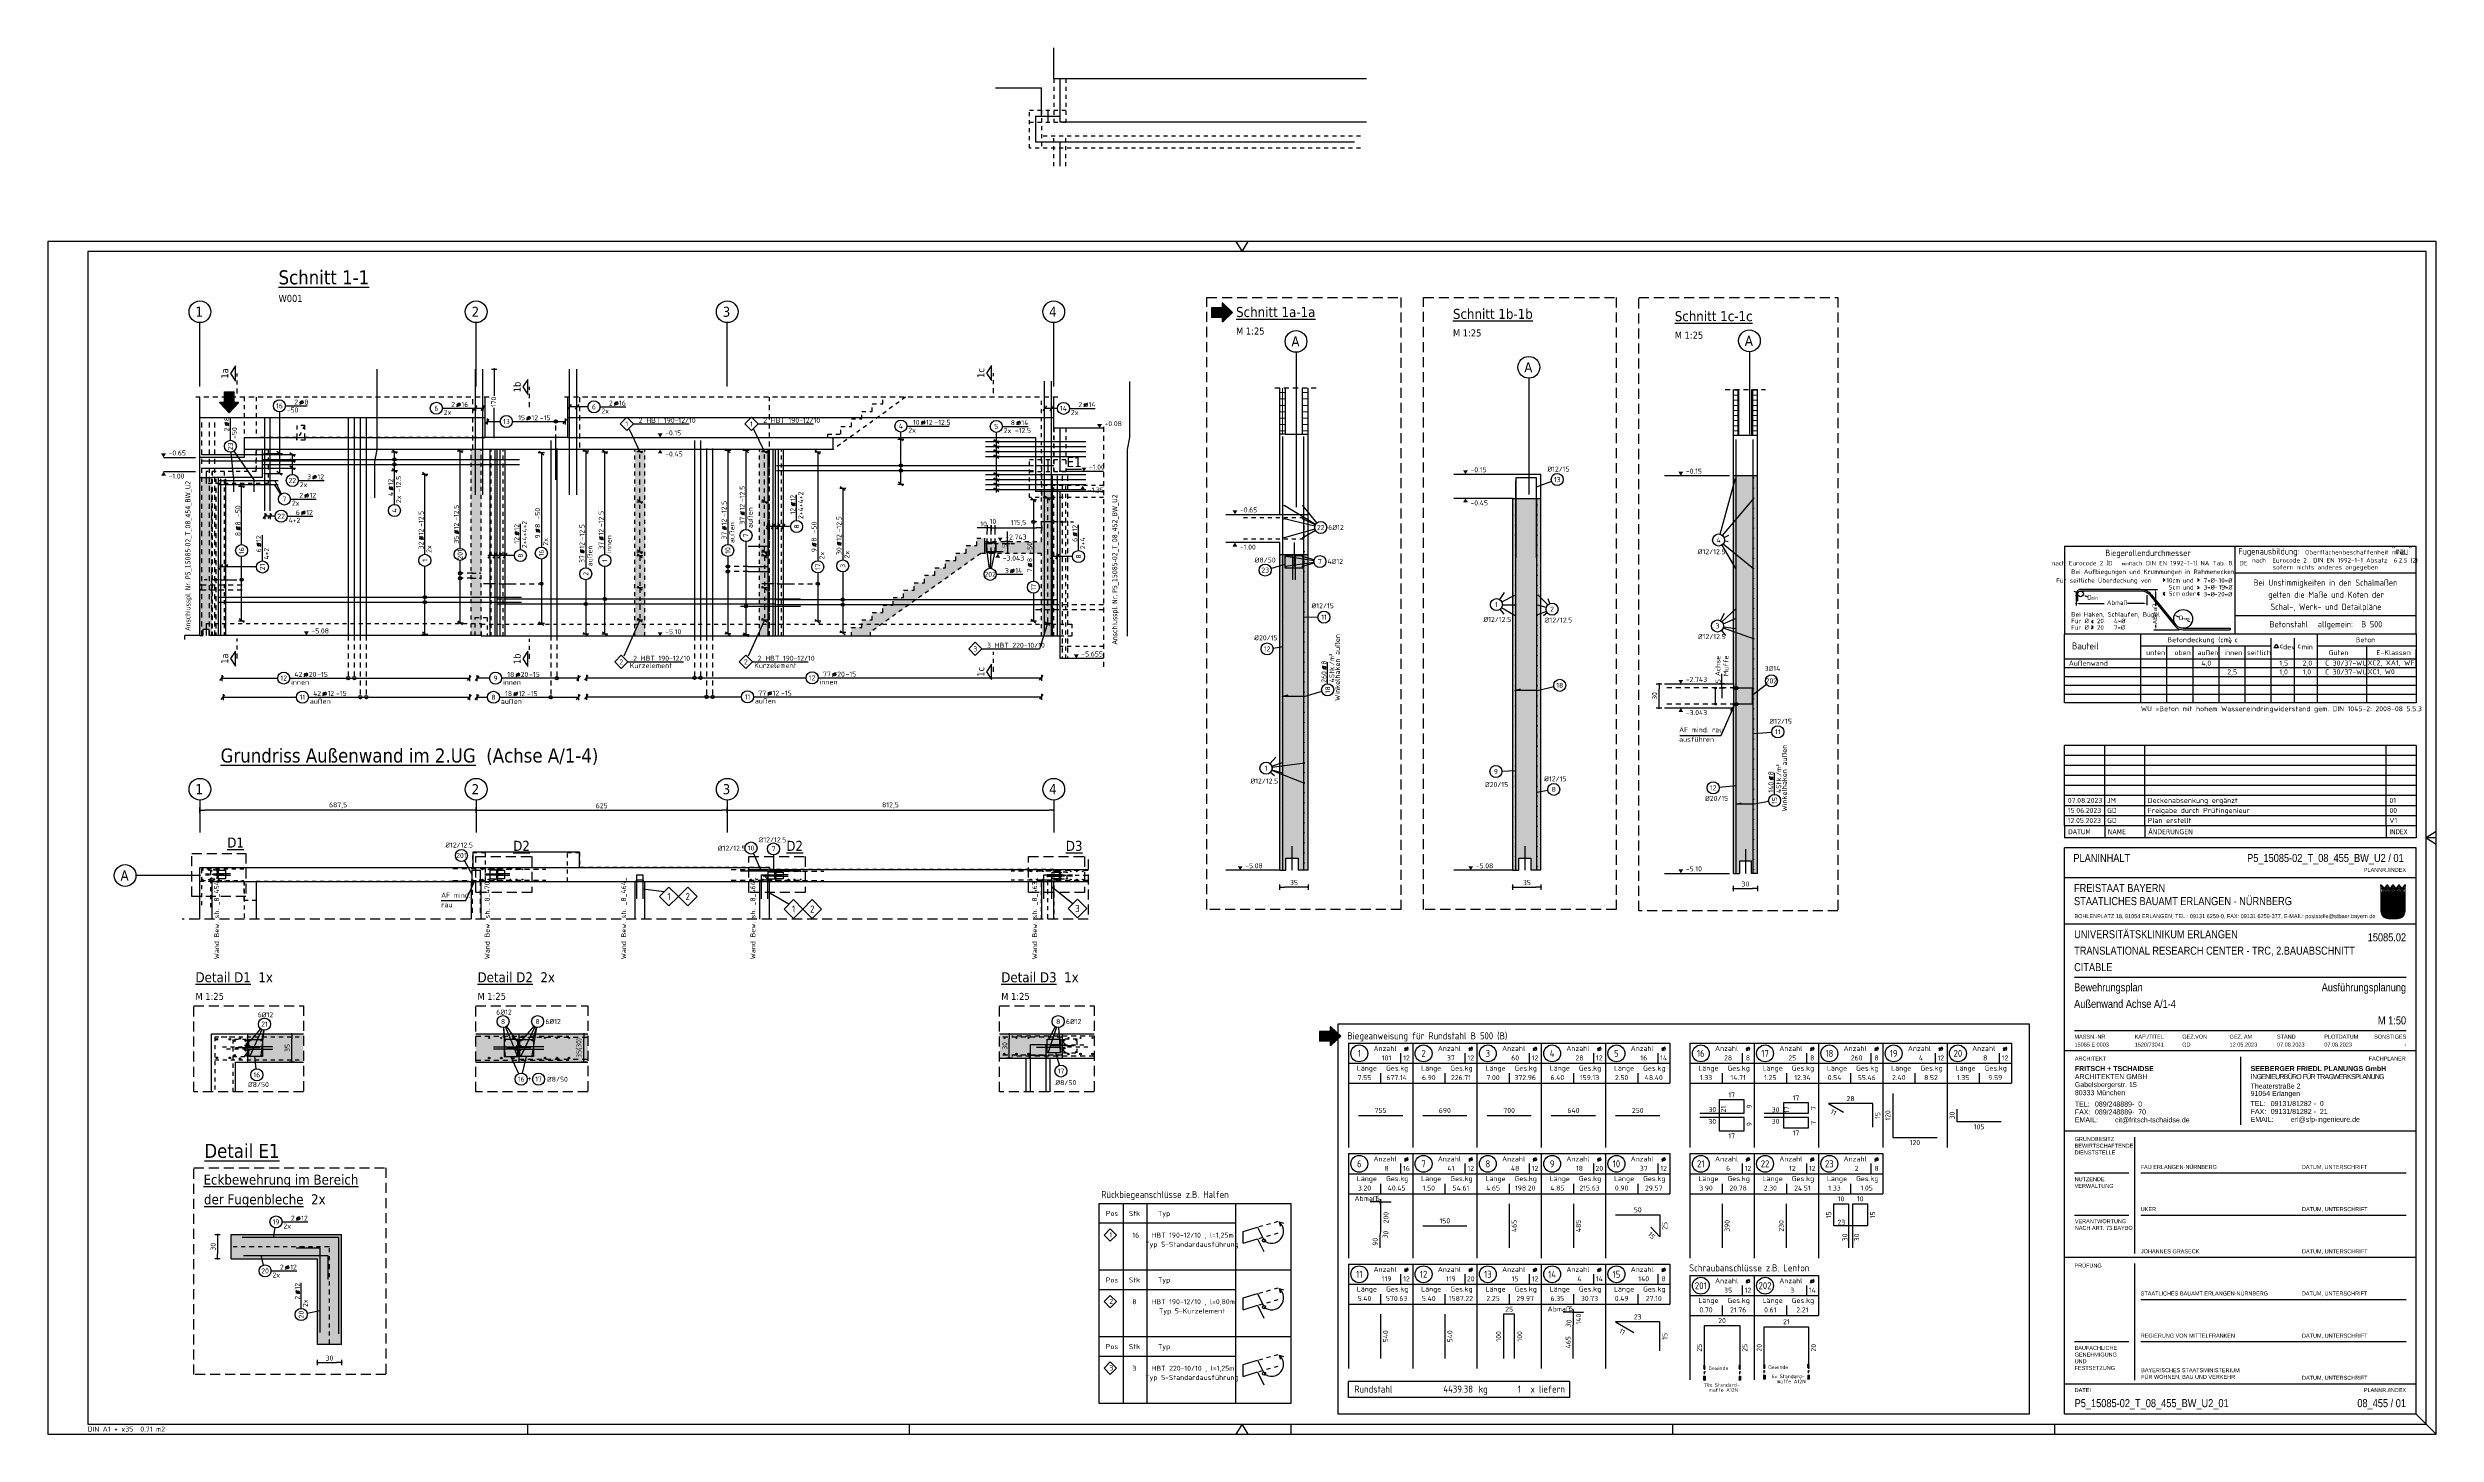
# Model space of a CAD drawing. Extents: x -13 to 84.9, y 0 to 56.9.
# Drawn here: x 0 to 59.5, y 0 to 34.5 of the extents above; entities that cross this region are included whole.
import ezdxf
from ezdxf.enums import TextEntityAlignment as Align

# ---------------------------------------------------------------- set-up
doc = ezdxf.new("R2010")
doc.units = 0
doc.header["$LTSCALE"] = 0.5
for name, pattern in [('AUSGEZOGEN', [1000.01, 1000, 0.01]), ('DASHDOT2', [0.5, 0.25, -0.125, 0, -0.125]), ('DASHDOTSMALL', [1.05, 0.5, -0.25, 0.05, -0.25]), ('DASHED', [0.75, 0.5, -0.25]), ('DIVIDE2', [0.625, 0.25, -0.125, 0, -0.125, 0, -0.125]), ('DOT', [0.175, 0.05, -0.125]), ('GETRENNT2', [0.625, 0.25, -0.125, 0, -0.125, 0, -0.125]), ('HIDDEN', [0.375, 0.25, -0.125]), ('HIDDEN2', [0.187, 0.125, -0.062]), ('HIDDEN4', [0.12, 0.02, -0.1]), ('PUNKT', [0.175, 0.05, -0.125]), ('STRICHLINIE', [0.75, 0.5, -0.25]), ('STRICHPUNKT2', [0.55, 0.25, -0.125, 0.05, -0.125]), ('VERDECKT', [0.375, 0.25, -0.125])]:
    doc.linetypes.add(name, pattern=pattern)
for name, color, linetype in [('40 A Plankopf Text F+T', 7, 'Continuous'), ('ACHSEN', 7, 'Continuous'), ('AFB', 7, 'Continuous'), ('AFU', 7, 'Continuous'), ('BET-ANS', 7, 'Continuous'), ('BETON', 7, 'Continuous'), ('DETAIL', 7, 'Continuous'), ('DRUEBER', 7, 'Continuous'), ('Fugenband', 7, 'Continuous'), ('grau_hell', 7, 'Continuous'), ('grau_mittel', 7, 'Continuous'), ('HBT', 7, 'Continuous'), ('HILFE', 7, 'Continuous'), ('index', 7, 'Continuous'), ('koten', 7, 'Continuous'), ('LENTON', 7, 'Continuous'), ('MASSE', 7, 'Continuous'), ('OBJEKT', 7, 'Continuous'), ('RAHMEN', 7, 'Continuous'), ('RND', 7, 'Continuous'), ('RND_BILD', 7, 'Continuous'), ('SCHNITTE', 7, 'Continuous'), ('SFP_Achsen', 7, 'Continuous'), ('STAHL', 7, 'Continuous'), ('STEMPEL', 7, 'Continuous'), ('TEXT', 7, 'Continuous'), ('VERDECKT', 7, 'Continuous')]:
    doc.layers.add(name, color=color, linetype=linetype)
doc.layers.add('NOPLOT', color=7, linetype='Continuous', plot=False)
doc.layers.add('zila_01_rb_02_stb-fertig_05_schraff', color=144, linetype='Continuous', lineweight=9)
doc.styles.add('ERSTELLTER_STIL_3', font='arial.ttf')
doc.styles.add('ERSTELLTER_STIL_4', font='arialbd.ttf')
doc.styles.add('helv', font='tahoma.ttf')
doc.styles.add('liste', font='isocp-e.shx')
doc.styles.add('plankopf_ArialN', font='ARIALN.TTF')
doc.styles.add('txt', font='isocp.shx')
doc.linetypes.add('AFU_50K', pattern='A,0.15,["/",Standard,S=0.2,R=0,X=-0.01,Y=-0.1],0.07,["/",Standard,S=0.2,R=0,X=-0.01,Y=-0.1],0.15', length=0.37)
doc.linetypes.add('AFU_50L', pattern='A,0.75,["/",Standard,S=0.2,R=0,X=-0.01,Y=-0.1],0.07,["/",Standard,S=0.2,R=0,X=-0.01,Y=-0.1],0.75', length=1.57)
doc.linetypes.add('AFU_50M', pattern='A,0.45,["/",Standard,S=0.2,R=0,X=-0.01,Y=-0.1],0.07,["/",Standard,S=0.2,R=0,X=-0.01,Y=-0.1],0.45', length=0.97)
doc.dimstyles.new('DOT_I', dxfattribs={"dimscale": 0.5, "dimtxt": 0.25, "dimasz": 0.25, "dimexe": 0.1, "dimexo": 0.3, "dimgap": 0.1, "dimtad": 1, "dimdec": 3, "dimzin": 3, "dimtxsty": 'txt', "dimblk": 'DOT', "dimblk1": 'DOT', "dimblk2": 'DOT', "dimsah": 1, "dimcen": 0.1, "dimse1": 1, "dimse2": 1, "dimazin": 0, "dimtfac": 1, "dimtdec": 4, "dimtix": 1, "dimtmove": 2, "dimatfit": 3, "dimfxl": 0, "dimtvp": 1, "dimtolj": 1, "dimtzin": 0, "dimarcsym": 0})
pattern_1 = [(0, (-322.07857, -163.97815), (8e-17, 0.254), [])]
pattern_2 = [(0, (-34.13761, -38.89792), (3e-17, 0.127), []), (90, (-34.13761, -38.89792), (-0.127, 4e-17), [])]

# ---------------------------------------------------------------- blocks, each defined once
blk = doc.blocks.new('Bundeslandwappen')
at = {"lineweight": 9, "true_color": 0xffffff}
for points in [[(-5.8, 16.5), (-6, 16.5), (-6, 16.3), (-5.8, 16.3)], [(-5.1, 15.7), (-5.3, 15.7), (-5.3, 15.5), (-5.1, 15.5)], [(-3.5, 15.7), (-3.7, 15.7), (-3.7, 15.5), (-3.5, 15.5)], [(-2.8, 16.5), (-3, 16.5), (-3, 16.3), (-2.8, 16.3)], [(-2.2, 15.7), (-2.4, 15.7), (-2.4, 15.5), (-2.2, 15.5)], [(-0.6, 15.7), (-0.8, 15.7), (-0.8, 15.5), (-0.6, 15.5)], [(0.1, 16.5), (-0.1, 16.5), (-0.1, 16.3), (0.1, 16.3)], [(0.8, 15.7), (0.6, 15.7), (0.6, 15.5), (0.8, 15.5)], [(2.4, 15.7), (2.2, 15.7), (2.2, 15.5), (2.4, 15.5)], [(3, 16.5), (2.8, 16.5), (2.8, 16.3), (3, 16.3)], [(3.7, 15.7), (3.5, 15.7), (3.5, 15.5), (3.7, 15.5)], [(5.3, 15.7), (5.1, 15.7), (5.1, 15.5), (5.3, 15.5)], [(6, 16.5), (5.8, 16.5), (5.8, 16.3), (6, 16.3)]]:
    blk.add_hatch(color=7, dxfattribs=at).paths.add_polyline_path(points)
at = {"true_color": 0xffffff}
for points in [[(-5.3, 12.6), (-5.7, 12.6), (-5.7, 12.2), (-5.1, 12)], [(-1.4, 10.7), (-5.1, 12), (-3.6, 8.4), (0.1, 7.1)], [(0.9, 12.6), (-2.2, 12.6), (-1.4, 10.7), (2.2, 9.4)], [(4, 12.6), (1.7, 12.6), (4.4, 11.6)], [(-3.6, 8.4), (-5.7, 9.2), (-5.7, 6.2), (-2.1, 4.9)], [(-5.7, 6.1), (-5.7, 3.7, 0.041392), (-5.7, 3.1), (-4.2, 2.6)], [(-0.6, 1.3), (-4.2, 2.6), (-3.3, 0.4, 0.073774), (-2.3, 0.3), (-0.1, 0.3)], [(1.6, 3.6), (-2.1, 4.9), (-0.6, 1.3), (2.4, 0.3, 0.043654), (2.9, 0.4)], [(3.7, 5.8), (0.1, 7.1), (1.6, 3.6), (5.2, 2.3)], [(5.7, 8.1), (2.2, 9.4), (3.7, 5.8), (5.7, 5.1)], [(5.7, 11.2), (4.4, 11.6), (5.7, 8.5)]]:
    blk.add_hatch(color=7, dxfattribs=at).paths.add_polyline_path(points)
at = {"lineweight": 9}
h = blk.add_hatch(dxfattribs=at)
h.set_pattern_fill('ANSI31', color=256, scale=0.08, angle=315, style=0)
h.set_pattern_definition(pattern_1)
h.paths.add_polyline_path([(-5.1, 12), (-5.7, 12.2), (-5.7, 9.2), (-3.6, 8.4)])
h = blk.add_hatch(dxfattribs=at)
h.set_pattern_fill('ANSI31', color=256, scale=0.08, angle=315, style=0)
h.set_pattern_definition(pattern_1)
h.paths.add_polyline_path([(-2.2, 12.6), (-5.3, 12.6), (-5.1, 12), (-1.4, 10.7)])
h = blk.add_hatch(dxfattribs=at)
h.set_pattern_fill('ANSI31', color=256, scale=0.08, angle=315, style=0)
h.set_pattern_definition(pattern_1)
h.paths.add_polyline_path([(4.4, 11.6), (1.7, 12.6), (0.9, 12.6), (2.2, 9.4), (5.7, 8.1), (5.7, 8.5)])
h = blk.add_hatch(dxfattribs=at)
h.set_pattern_fill('ANSI31', color=256, scale=0.08, angle=315, style=0)
h.set_pattern_definition(pattern_1)
h.paths.add_polyline_path([(5.7, 12.6), (4, 12.6), (4.4, 11.6), (5.7, 11.2)])
h = blk.add_hatch(dxfattribs=at)
h.set_pattern_fill('ANSI31', color=256, scale=0.08, angle=315, style=0)
h.set_pattern_definition(pattern_1)
h.paths.add_polyline_path([(-2.1, 4.9), (-5.7, 6.2), (-5.7, 6.1), (-4.2, 2.6), (-0.6, 1.3)])
h = blk.add_hatch(dxfattribs=at)
h.set_pattern_fill('ANSI31', color=256, scale=0.08, angle=315, style=0)
h.set_pattern_definition(pattern_1)
h.paths.add_polyline_path([(-4.2, 2.6), (-5.7, 3.1, 0.285055), (-3.3, 0.4)])
h = blk.add_hatch(dxfattribs=at)
h.set_pattern_fill('ANSI31', color=256, scale=0.08, angle=315, style=0)
h.set_pattern_definition(pattern_1)
h.paths.add_polyline_path([(0.1, 7.1), (-3.6, 8.4), (-2.1, 4.9), (1.6, 3.6)])
h = blk.add_hatch(dxfattribs=at)
h.set_pattern_fill('ANSI31', color=256, scale=0.08, angle=315, style=0)
h.set_pattern_definition(pattern_1)
h.paths.add_polyline_path([(2.2, 9.4), (-1.4, 10.7), (0.1, 7.1), (3.7, 5.8)])
h = blk.add_hatch(dxfattribs=at)
h.set_pattern_fill('ANSI31', color=256, scale=0.08, angle=315, style=0)
h.set_pattern_definition(pattern_1)
h.paths.add_polyline_path([(-0.6, 1.3), (-0.1, 0.3), (2.3, 0.3, 0.004354), (2.4, 0.3)])
h = blk.add_hatch(dxfattribs=at)
h.set_pattern_fill('ANSI31', color=256, scale=0.08, angle=315, style=0)
h.set_pattern_definition(pattern_1)
h.paths.add_polyline_path([(5.3, 2.1), (5.2, 2.3), (1.6, 3.6), (2.9, 0.4, 0.22704)])
h = blk.add_hatch(dxfattribs=at)
h.set_pattern_fill('ANSI31', color=256, scale=0.08, angle=315, style=0)
h.set_pattern_definition(pattern_1)
h.paths.add_polyline_path([(5.7, 5.1), (3.7, 5.8), (5.2, 2.3), (5.4, 2.2, 0.111178), (5.7, 3.7)])
for p, q in [((-6, 16.1), (-6, 3.7)), ((-6, 13.3), (6, 13.3)), ((-6, 12.9), (6, 12.9)), ((-5.7, 12.6), (-5.7, 3.7)), ((-5.7, 12.6), (5.7, 12.6)), ((-5.7, 12.2), (5.7, 8.1)), ((-5.6, 16.6), (-5.6, 16.7)), ((-5.6, 15), (-5.6, 15.2)), ((-5.3, 15.2), (-5.3, 15)), ((-4.7, 14.5), (-5.3, 14.5)), ((-5.3, 12.6), (-0.1, 0.3)), ((-4.1, 14.5), (-3.5, 14.5)), ((-3.5, 15.2), (-3.5, 15)), ((-3.4, 13.9), (-2.9, 14.2)), ((-2.9, 13.6), (-3.4, 13.9)), ((-3.2, 16.6), (-3.2, 16.7)), ((-3.2, 15), (-3.2, 15.2)), ((-2.9, 15.6), (-2.9, 14.5)), ((-2.9, 14.2), (-2.5, 13.9)), ((-2.5, 13.9), (-2.9, 13.6)), ((-2.7, 16.6), (-2.7, 16.7)), ((-2.7, 15), (-2.7, 15.2)), ((-2.4, 15.2), (-2.4, 15)), ((-1.7, 14.5), (-2.3, 14.5)), ((-2.2, 12.6), (2.9, 0.4)), ((-1.2, 14.5), (-0.6, 14.5)), ((-0.5, 15.2), (-0.5, 15)), ((0, 14.2), (-0.4, 13.9)), ((-0.4, 13.9), (0, 13.6)), ((-0.3, 16.6), (-0.2, 16.7)), ((-0.2, 15), (-0.2, 15.2)), ((0, 15.6), (0, 14.5)), ((0.4, 13.9), (0, 14.2)), ((0, 13.6), (0.4, 13.9)), ((0.3, 16.6), (0.2, 16.7)), ((0.2, 15), (0.2, 15.2)), ((0.5, 15.2), (0.5, 15)), ((1.2, 14.5), (0.6, 14.5)), ((0.9, 12.6), (5.3, 2.1)), ((1.7, 14.5), (2.3, 14.5)), ((1.7, 12.6), (5.7, 11.2)), ((2.4, 15.2), (2.4, 15)), ((2.9, 14.2), (2.5, 13.9)), ((2.5, 13.9), (2.9, 13.6)), ((2.7, 16.6), (2.7, 16.7)), ((2.7, 15), (2.7, 15.2)), ((2.9, 15.6), (2.9, 14.5)), ((3.4, 13.9), (2.9, 14.2)), ((2.9, 13.6), (3.4, 13.9)), ((3.2, 16.6), (3.2, 16.7)), ((3.2, 15), (3.2, 15.2)), ((3.5, 15.2), (3.5, 15)), ((4.1, 14.5), (3.5, 14.5)), ((4, 12.6), (5.7, 8.5)), ((4.7, 14.5), (5.3, 14.5)), ((5.3, 15.2), (5.3, 15)), ((5.6, 16.6), (5.6, 16.7)), ((5.6, 15), (5.6, 15.2)), ((5.7, 3.7), (5.7, 12.6)), ((6, 3.7), (6, 16.1)), ((-5.7, 9.2), (5.7, 5.1)), ((-5.7, 6.2), (5.4, 2.2)), ((-5.7, 6.1), (-3.3, 0.4)), ((-5.7, 3.1), (2.4, 0.3)), ((-2.3, 0.3), (2.3, 0.3)), ((-2.3, 0), (2.3, 0))]:
    blk.add_line(p, q, dxfattribs=at)
for points in [[(-5.8, 16.3), (-6, 16.3), (-6, 16.5), (-5.8, 16.5)], [(-5.1, 15.5), (-5.3, 15.5), (-5.3, 15.7), (-5.1, 15.7)], [(-4.1, 13.7), (-4.8, 13.7), (-4.8, 14.1), (-4.1, 14.1)], [(-3.7, 15.5), (-3.5, 15.5), (-3.5, 15.7), (-3.7, 15.7)], [(-2.8, 16.3), (-3, 16.3), (-3, 16.5), (-2.8, 16.5)], [(-2.2, 15.5), (-2.4, 15.5), (-2.4, 15.7), (-2.2, 15.7)], [(-1.8, 13.7), (-1, 13.7), (-1, 14.1), (-1.8, 14.1)], [(-0.8, 15.5), (-0.6, 15.5), (-0.6, 15.7), (-0.8, 15.7)], [(0.1, 16.3), (-0.1, 16.3), (-0.1, 16.5), (0.1, 16.5)], [(0.8, 15.5), (0.6, 15.5), (0.6, 15.7), (0.8, 15.7)], [(1.8, 13.7), (1, 13.7), (1, 14.1), (1.8, 14.1)], [(2.2, 15.5), (2.4, 15.5), (2.4, 15.7), (2.2, 15.7)], [(3, 16.3), (2.8, 16.3), (2.8, 16.5), (3, 16.5)], [(3.7, 15.5), (3.5, 15.5), (3.5, 15.7), (3.7, 15.7)], [(4.1, 13.7), (4.8, 13.7), (4.8, 14.1), (4.1, 14.1)], [(5.1, 15.5), (5.3, 15.5), (5.3, 15.7), (5.1, 15.7)], [(5.8, 16.3), (6, 16.3), (6, 16.5), (5.8, 16.5)]]:
    blk.add_lwpolyline(points, close=True, dxfattribs=at)
for centre in [(-5.3, 13.9), (-3.7, 13.9), (-2.2, 13.9), (-0.7, 13.9), (0.7, 13.9), (2.2, 13.9), (3.7, 13.9), (5.3, 13.9)]:
    blk.add_circle(centre, 0.123, dxfattribs=at)
for centre, radius, start, end in [((-5.9, 16.5), 0.362, 44.6681, 253.1183), ((-5.7, 16.7), 0.05, 6.6615, 44.6681), ((-5.6, 16.6), 0.05, 186.6615, 265.6209), ((-5.6, 16.3), 0.281, 346.0232, 85.6209), ((-5.4, 16), 0.179, 74.7883, 15.1356), ((-5.5, 15.2), 0.157, 3.2756, 179.5521), ((-5.2, 15), 0.453, 182.8328, 261.3043), ((-5.4, 16.2), 0.05, 254.7883, 346.0232), ((-5.2, 16), 0.05, 93.0633, 195.1356), ((-5.3, 15.2), 0.191, 249.6358, 3.0857), ((-5.2, 15.9), 0.224, 350.9542, 93.0633), ((-5, 15.2), 0.05, 82.9467, 183.0857), ((-5, 15.5), 0.249, 262.9467, 77.8855), ((-4.9, 15.8), 0.05, 170.9542, 257.8855), ((-4.6, 14.9), 0.224, 71.4, 0), ((-4.7, 14.9), 0.312, 275.9649, 353.9773), ((-4.4, 15.2), 0.208, 317.0775, 222.9225), ((-4.2, 14.9), 0.224, 180, 108.6), ((-4.1, 14.9), 0.312, 186.0227, 264.0351), ((-3.8, 15.5), 0.249, 102.1145, 277.0533), ((-3.9, 15.8), 0.05, 282.1145, 9.0458), ((-3.6, 15.9), 0.224, 86.9367, 189.0458), ((-3.8, 15.2), 0.05, 356.9143, 97.0533), ((-3.5, 15.2), 0.191, 176.9143, 290.3642), ((-3.4, 16), 0.179, 164.8644, 105.2117), ((-3.6, 16), 0.05, 344.8644, 86.9367), ((-3.2, 16.3), 0.281, 94.3791, 193.9768), ((-3.4, 16.2), 0.05, 193.9768, 285.2117), ((-3.3, 15.2), 0.157, 0.4479, 176.7244), ((-3.6, 15), 0.453, 278.6957, 357.1672), ((-2.9, 16.6), 0.264, 24.0166, 155.3409), ((-3.1, 16.7), 0.05, 155.2288, 173.3385), ((-3.2, 16.6), 0.05, 274.3791, 353.3385), ((-2.7, 16.7), 0.05, 6.6615, 24.0166), ((-2.6, 16.6), 0.05, 186.6615, 265.6209), ((-2.5, 16), 0.179, 74.7883, 15.1356), ((-2.6, 15.2), 0.157, 3.2756, 179.5521), ((-2.3, 15), 0.453, 182.8328, 261.3043), ((-2.7, 16.3), 0.281, 346.0232, 85.6209), ((-2.4, 16.2), 0.05, 254.7883, 346.0232), ((-2.3, 15.2), 0.191, 249.6358, 3.0857), ((-2.3, 15.9), 0.224, 350.9542, 93.0633), ((-2.3, 16), 0.05, 93.0633, 195.1356), ((-2.1, 15.5), 0.249, 262.9467, 77.8855), ((-2.1, 15.2), 0.05, 82.9467, 183.0857), ((-2, 15.8), 0.05, 170.9542, 257.8855), ((-1.7, 14.9), 0.224, 71.4, 0), ((-1.5, 15.2), 0.208, 317.0775, 222.9225), ((-1.8, 14.9), 0.312, 275.9649, 353.9773), ((-1.2, 14.9), 0.224, 180, 108.6), ((-1.2, 14.9), 0.312, 186.0227, 264.0351), ((-0.9, 15.5), 0.249, 102.1145, 277.0533), ((-0.7, 15.9), 0.224, 86.9367, 189.0458), ((-0.9, 15.8), 0.05, 282.1145, 9.0458), ((-0.8, 15.2), 0.05, 356.9143, 97.0533), ((-0.6, 15.2), 0.191, 176.9143, 290.3642), ((-0.7, 16), 0.05, 344.8644, 86.9367), ((-0.3, 16.3), 0.281, 94.3791, 193.9768), ((-0.4, 16), 0.179, 164.8644, 105.2117), ((-0.5, 16.2), 0.05, 193.9768, 285.2117), ((-0.7, 15), 0.453, 278.6957, 357.1672), ((-0.4, 15.2), 0.157, 0.4479, 176.7244), ((-0.3, 16.6), 0.05, 274.3791, 353.3385), ((0, 16.6), 0.264, 24.0166, 155.3409), ((-0.2, 16.7), 0.05, 155.2288, 173.3385), ((0.2, 16.7), 0.05, 6.6615, 24.0166), ((0.4, 15.2), 0.157, 3.2756, 179.5521), ((0.7, 15), 0.453, 182.8328, 261.3043), ((0.3, 16.6), 0.05, 186.6615, 265.6209), ((0.3, 16.3), 0.281, 346.0232, 85.6209), ((0.4, 16), 0.179, 74.7883, 15.1356), ((0.5, 16.2), 0.05, 254.7883, 346.0232), ((0.6, 15.2), 0.191, 249.6358, 3.0857), ((0.7, 16), 0.05, 93.0633, 195.1356), ((0.7, 15.9), 0.224, 350.9542, 93.0633), ((0.8, 15.2), 0.05, 82.9467, 183.0857), ((0.9, 15.5), 0.249, 262.9467, 77.8855), ((0.9, 15.8), 0.05, 170.9542, 257.8855), ((1.2, 14.9), 0.224, 71.4, 0), ((1.2, 14.9), 0.312, 275.9649, 353.9773), ((1.5, 15.2), 0.208, 317.0775, 222.9225), ((1.7, 14.9), 0.224, 180, 108.6), ((1.8, 14.9), 0.312, 186.0227, 264.0351), ((2.1, 15.5), 0.249, 102.1145, 277.0533), ((2.3, 15.9), 0.224, 86.9367, 189.0458), ((2, 15.8), 0.05, 282.1145, 9.0458), ((2.1, 15.2), 0.05, 356.9143, 97.0533), ((2.3, 15.2), 0.191, 176.9143, 290.3642), ((2.5, 16), 0.179, 164.8644, 105.2117), ((2.3, 16), 0.05, 344.8644, 86.9367), ((2.3, 15), 0.453, 278.6957, 357.1672), ((2.7, 16.3), 0.281, 94.3791, 193.9768), ((2.4, 16.2), 0.05, 193.9768, 285.2117), ((2.6, 15.2), 0.157, 0.4479, 176.7244), ((2.6, 16.6), 0.05, 274.3791, 353.3385), ((2.9, 16.6), 0.264, 24.0166, 155.3409), ((2.7, 16.7), 0.05, 155.2288, 173.3385), ((3.1, 16.7), 0.05, 6.6615, 24.0166), ((3.2, 16.6), 0.05, 186.6615, 265.6209), ((3.2, 16.3), 0.281, 346.0232, 85.6209), ((3.4, 16), 0.179, 74.7883, 15.1356), ((3.3, 15.2), 0.157, 3.2756, 179.5521), ((3.6, 15), 0.453, 182.8328, 261.3043), ((3.4, 16.2), 0.05, 254.7883, 346.0232), ((3.6, 16), 0.05, 93.0633, 195.1356), ((3.5, 15.2), 0.191, 249.6358, 3.0857), ((3.6, 15.9), 0.224, 350.9542, 93.0633), ((3.8, 15.2), 0.05, 82.9467, 183.0857), ((3.8, 15.5), 0.249, 262.9467, 77.8855), ((3.9, 15.8), 0.05, 170.9542, 257.8855), ((4.2, 14.9), 0.224, 71.4, 0), ((4.1, 14.9), 0.312, 275.9649, 353.9773), ((4.4, 15.2), 0.208, 317.0775, 222.9225), ((4.6, 14.9), 0.224, 180, 108.6), ((4.7, 14.9), 0.312, 186.0227, 264.0351), ((5, 15.5), 0.249, 102.1145, 277.0533), ((4.9, 15.8), 0.05, 282.1145, 9.0458), ((5.2, 15.9), 0.224, 86.9367, 189.0458), ((5, 15.2), 0.05, 356.9143, 97.0533), ((5.3, 15.2), 0.191, 176.9143, 290.3642), ((5.4, 16), 0.179, 164.8644, 105.2117), ((5.2, 16), 0.05, 344.8644, 86.9367), ((5.6, 16.3), 0.281, 94.3791, 193.9768), ((5.4, 16.2), 0.05, 193.9768, 285.2117), ((5.5, 15.2), 0.157, 0.4479, 176.7244), ((5.2, 15), 0.453, 278.6957, 357.1672), ((5.9, 16.5), 0.362, 286.8817, 135.3319), ((5.7, 16.7), 0.05, 135.3319, 173.3385), ((5.6, 16.6), 0.05, 274.3791, 353.3385), ((-2.3, 3.7), 3.7, 180, 270), ((-2.3, 3.7), 3.4, 180, 270), ((2.3, 3.7), 3.7, 270, 0), ((2.3, 3.7), 3.4, 270, 0)]:
    blk.add_arc(centre, radius, start, end, dxfattribs=at)
blk = doc.blocks.new('Plankopf_PU')
for p, q in [((-18.5, 25.4), (-18.5, 27.7)), ((-1, 27.7), (-18.5, 27.7)), ((-1, 27.7), (-18.5, 27.7)), ((-1, 25.4), (-1, 27.7)), ((-1, 25.4), (-18.5, 25.4)), ((-1, 25.4), (-18.5, 25.4)), ((-18.5, 19.1), (-18.5, 25.4)), ((-1, 19.1), (-1, 25.4)), ((-1.5, 22.75), (-18, 22.75)), ((-18.5, 15.1), (-18.5, 19.1)), ((-1, 19.1), (-18.5, 19.1)), ((-18, 20.1), (-1.5, 20.1)), ((-1, 15.1), (-1, 19.1)), ((-9.75, 18.8), (-9.75, 15.4)), ((-1, 15.1), (-18.5, 15.1)), ((-1, 15.1), (-18.5, 15.1)), ((-18.5, 8.8), (-18.5, 15.1)), ((-15, 9), (-15, 14.8)), ((-1, 8.8), (-1, 15.1)), ((-15.3, 13), (-18, 13)), ((-1.5, 13), (-14.7, 13)), ((-15.3, 10.9), (-18, 10.9)), ((-1.5, 10.9), (-14.7, 10.9)), ((-18.5, 2.5), (-18.5, 8.8)), ((-1, 8.8), (-18.5, 8.8)), ((-15, 2.7), (-15, 8.5)), ((-1, 2.5), (-1, 8.8)), ((-1.5, 6.7), (-14.7, 6.7)), ((-15.3, 4.6), (-18, 4.6)), ((-1.5, 4.6), (-14.7, 4.6)), ((-1, 2.5), (-18.5, 2.5)), ((-18.5, 1), (-18.5, 2.5)), ((-1, 2.5), (-18.5, 2.5)), ((-1, 1), (-1, 2.5)), ((-1, 1), (-18.5, 1))]:
    blk.add_line(p, q)
at = {"xscale": 0.1, "yscale": 0.1, "zscale": 0.1}
blk.add_blockref('Bundeslandwappen', (-2.15, 25.67), dxfattribs=at)
at = {"linetype": 'AUSGEZOGEN', "lineweight": 35, "style": 'plankopf_ArialN'}
for s, height, p in [('FREISTAAT BAYERN', 0.4, (-18.03, 27.4)), ('PRÜFUNG', 0.2, (-18.01, 8.5))]:
    blk.add_text(s, height=height, dxfattribs=at).set_placement(p, align=Align.TOP_LEFT)
blk.add_text('STAATLICHES BAUAMT ERLANGEN - NÜRNBERG', height=0.4, dxfattribs=at).set_placement((-18.03, 26.55), align=Align.MIDDLE_LEFT)
at = {"style": 'plankopf_ArialN'}
for s, p in [('BOHLENPLATZ 18, 91054 ERLANGEN, TEL.: 09131 6259-0, FAX: 09131 6259-377, E-MAIL: poststelle@stbaer.bayern.de', (-18.01, 25.7)), ('MASSN.-NR', (-18.01, 19.7)), ('KAP./TITEL', (-15.01, 19.7)), ('GEZ.VON', (-12.64, 19.7)), ('GEZ. AM', (-10.29, 19.7)), ('STAND', (-7.93, 19.7)), ('PLOTDATUM', (-5.57, 19.7)), ('FAU ERLANGEN-NÜRNBERG', (-14.71, 13.21)), ('DATUM, UNTERSCHRIFT', (-6.69, 13.21)), ('UKER', (-14.71, 11.11)), ('DATUM, UNTERSCHRIFT', (-6.68, 11.11)), ('JOHANNES GRASECK', (-14.7, 9.01)), ('DATUM, UNTERSCHRIFT', (-6.68, 9.01)), ('STAATLICHES BAUAMT ERLANGEN-NÜRNBERG', (-14.71, 6.91)), ('DATUM, UNTERSCHRIFT', (-6.69, 6.91)), ('REGIERUNG VON MITTELFRANKEN', (-14.71, 4.81)), ('DATUM, UNTERSCHRIFT', (-6.68, 4.81)), ('DATUM, UNTERSCHRIFT', (-6.68, 2.71)), ('DATEI', (-18, 2.1))]:
    blk.add_text(s, height=0.2, dxfattribs=at).set_placement(p)
for s, p in [('SONSTIGES', (-1.49, 19.7)), ('PLANNR./INDEX', (-1.5, 2.1))]:
    blk.add_text(s, height=0.2, dxfattribs=at).set_placement(p, align=Align.RIGHT)
at = {"linetype": 'AUSGEZOGEN', "lineweight": 35, "style": 'plankopf_ArialN'}
blk.add_text('ARCHITEKT', height=0.2, dxfattribs=at).set_placement((-17.99, 18.61))
blk.add_text('FACHPLANER', height=0.2, dxfattribs=at).set_placement((-1.52, 18.61), align=Align.RIGHT)
at = {"insert": (-5.57, 19.3), "char_height": 0.2, "attachment_point": 7, "style": 'plankopf_ArialN'}
blk.add_mtext('07.08.2023', dxfattribs=at)
at = {"char_height": 0.2, "attachment_point": 1, "style": 'plankopf_ArialN'}
for s, insert, width in [('GRUNDBESITZ\\PBEWIRTSCHAFTENDE DIENSTSTELLE', (-18, 14.8), 2.5), ('NUTZENDE^JVERWALTUNG', (-18, 12.8), 2.6984), ('VERANTWORTUNG  NACH ART. 73 BAYBO', (-17.99, 10.71), 2.6877), ('BAUFACHLICHE GENEHMIGUNG UND FESTSETZUNG', (-18, 4.4), 2.2311), ('BAYERISCHES STAATSMINISTERIUM ^JFÜR WOHNEN, BAU UND VERKEHR', (-14.69, 3.29), 9.2941)]:
    blk.add_mtext(s, dxfattribs=dict(at, insert=insert, width=width))
at = {"style": 'plankopf_ArialN'}
for tag, p in [('PROJEKTBEZEICHNUNGZ1', (-18.03, 24.58)), ('PROJEKTBEZEICHNUNGZ2', (-18.03, 23.76)), ('PROJEKTBEZEICHNUNGZ3', (-18.03, 22.94))]:
    blk.add_attdef(tag, text='', height=0.4, dxfattribs=at).set_placement(p, align=Align.BOTTOM_LEFT)
for tag, p in [('GEB.-NR', (-1.5, 24.95)), ('0.000X', (-1.51, 1.75))]:
    blk.add_attdef(tag, text='', height=0.4, dxfattribs=at).set_placement(p, align=Align.TOP_RIGHT)
for tag, p, height in [('PLANINHALTZ1', (-18.03, 22.06), 0.4), ('PLANINHALTZ2', (-18.03, 21.23), 0.4), ('PLANINHALTZ3', (-18.03, 20.41), 0.4), ('MASSN.-NR', (-18.01, 19.3), 0.2), ('KAPITEL/TITEL', (-15.01, 19.3), 0.2), ('GEZ_VON', (-12.64, 19.3), 0.2), ('GEZ_AM', (-10.29, 19.3), 0.2), ('STAND', (-7.93, 19.3), 0.2)]:
    blk.add_attdef(tag, p, '', height=height, dxfattribs=at)
for tag, height, p in [('PROJEKTKATEGORIE', 0.4, (-1.5, 21.23)), ('PLANUNGSPHASE', 0.4, (-1.5, 22.06)), ('MAßSTAB', 0.4, (-1.5, 20.41)), ('SONSTIGES', 0.2, (-1.5, 19.3))]:
    blk.add_attdef(tag, text='', height=height, dxfattribs=at).set_placement(p, align=Align.RIGHT)
at = {"layer": '40 A Plankopf Text F+T', "color": 7, "linetype": 'Continuous', "lineweight": 13, "char_height": 0.25, "attachment_point": 7}
for s, insert, style in [('\\A1;ARCHITEKTEN GMBH', (-17.99, 17.68), 'ERSTELLTER_STIL_3'), ('\\A1;FRITSCH + TSCHAIDSE ', (-17.99, 18.08), 'ERSTELLTER_STIL_4'), ('\\A1;SEEBERGER FRIEDL PLANUNGS GmbH', (-9.24, 18.08), 'ERSTELLTER_STIL_4'), ('\\A1;{\\T0.8;INGENIEURBÜRO FÜR TRAGWERKSPLANUNG}', (-9.24, 17.68), 'ERSTELLTER_STIL_3'), ('\\A1;Gabelsbergerstr. 15', (-17.99, 17.21), 'ERSTELLTER_STIL_3'), ('\\A1;80333 München', (-17.99, 16.88), 'ERSTELLTER_STIL_3'), ('\\A1;Theaterstraße 2', (-9.24, 17.21), 'ERSTELLTER_STIL_3'), ('\\A1;91054 Erlangen', (-9.24, 16.77), 'ERSTELLTER_STIL_3')]:
    blk.add_mtext(s, dxfattribs=dict(at, insert=insert, style=style))
at = {"layer": '40 A Plankopf Text F+T', "color": 7, "linetype": 'Continuous', "lineweight": 13, "char_height": 0.25, "attachment_point": 7, "line_spacing_factor": 0.945293, "style": 'ERSTELLTER_STIL_3'}
for s, insert in [('\\A1;TEL: ^I089/248889-  0\\PFAX: ^I089/248889-  70\\PEMAIL: ^Icit@fritsch-tschaidse.de', (-17.99, 15.48)), ('\\A1;TEL: ^I09131/81282 -  0\\PFAX: ^I09131/81282 -  21\\PEMAIL: ^Ierl@sfp-ingenieure.de', (-9.24, 15.48))]:
    blk.add_mtext(s, dxfattribs=dict(at, insert=insert))
blk = doc.blocks.new('Plankopf-ER')
at = {"layer": 'RAHMEN', "color": 7, "linetype": 'Continuous'}
for p, q in [((-0.5, 4.6), (-18, 4.6)), ((-18, 4.1), (-18, 4.6)), ((-0.5, 4.1), (-18, 4.1)), ((-18, 3.6), (-18, 4.1)), ((-0.5, 3.6), (-18, 3.6)), ((-18, 3.1), (-18, 3.6)), ((-16, 4.1), (-16, 4.6)), ((-16, 3.6), (-16, 4.1)), ((-16, 3.1), (-16, 3.6)), ((-14, 4.1), (-14, 4.6)), ((-14, 3.6), (-14, 4.1)), ((-14, 3.1), (-14, 3.6)), ((-2, 4.1), (-2, 4.6)), ((-2, 3.6), (-2, 4.1)), ((-2, 3.1), (-2, 3.6)), ((-0.5, 4.6), (-0.5, 4.1)), ((-0.5, 4.1), (-0.5, 3.6)), ((-0.5, 3.6), (-0.5, 3.1)), ((-0.5, 3.1), (-18, 3.1)), ((-18, 2.6), (-18, 3.1)), ((-0.5, 2.6), (-18, 2.6)), ((-18, 2.1), (-18, 2.6)), ((-16, 2.6), (-16, 3.1)), ((-16, 2.1), (-16, 2.6)), ((-14, 2.6), (-14, 3.1)), ((-14, 2.1), (-14, 2.6)), ((-2, 2.6), (-2, 3.1)), ((-2, 2.1), (-2, 2.6)), ((-0.5, 3.1), (-0.5, 2.6)), ((-0.5, 2.6), (-0.5, 2.1)), ((-0.5, 2.1), (-18, 2.1)), ((-18, 1.6), (-18, 2.1)), ((-0.5, 1.6), (-18, 1.6)), ((-18, 1.1), (-18, 1.6)), ((-16, 1.6), (-16, 2.1)), ((-16, 1.1), (-16, 1.6)), ((-14, 1.6), (-14, 2.1)), ((-14, 1.1), (-14, 1.6)), ((-2, 1.6), (-2, 2.1)), ((-2, 1.1), (-2, 1.6)), ((-0.5, 2.1), (-0.5, 1.6)), ((-0.5, 1.6), (-0.5, 1.1)), ((-0.5, 1.1), (-18, 1.1)), ((-18, 0.6), (-18, 1.1)), ((-0.5, 0.6), (-18, 0.6)), ((-18, 0.6), (-18, 0)), ((-0.5, 0), (-18, 0)), ((-16, 0.6), (-16, 1.1)), ((-16, 0.6), (-16, 0)), ((-14, 0.6), (-14, 1.1)), ((-14, 0.6), (-14, 0)), ((-2, 0.6), (-2, 1.1)), ((-2, 0.6), (-2, 0)), ((-0.5, 1.1), (-0.5, 0.6)), ((-0.5, 0.6), (-0.5, 0))]:
    blk.add_line(p, q, dxfattribs=at)
at = {"layer": 'RAHMEN', "color": 7, "linetype": 'Continuous', "style": 'txt'}
for tag, p in [('INDEX-D8', (-17.84, 4.24)), ('INDEX-D7', (-17.84, 3.74)), ('INDEX-N8', (-15.88, 4.24)), ('INDEX-N7', (-15.88, 3.74)), ('INDEX-X8', (-13.86, 4.24)), ('INDEX-X7', (-13.86, 3.74)), ('INDEX8', (-1.83, 4.24)), ('INDEX7', (-1.83, 3.74)), ('INDEX-D6', (-17.84, 3.24)), ('INDEX-D5', (-17.84, 2.74)), ('INDEX-D4', (-17.84, 2.24)), ('INDEX-N6', (-15.88, 3.24)), ('INDEX-N5', (-15.88, 2.74)), ('INDEX-N4', (-15.88, 2.24)), ('INDEX-X6', (-13.86, 3.24)), ('INDEX-X5', (-13.86, 2.74)), ('INDEX-X4', (-13.86, 2.24)), ('INDEX6', (-1.83, 3.24)), ('INDEX5', (-1.83, 2.74)), ('INDEX4', (-1.83, 2.24)), ('INDEX-D3', (-17.84, 1.74)), ('INDEX-D2', (-17.84, 1.24)), ('INDEX-N3', (-15.88, 1.74)), ('INDEX-N2', (-15.88, 1.24)), ('INDEX-X3', (-13.86, 1.74)), ('INDEX-X2', (-13.86, 1.24)), ('INDEX3', (-1.83, 1.74)), ('INDEX2', (-1.83, 1.24)), ('INDEX-D1', (-17.84, 0.74)), ('INDEX-N1', (-15.88, 0.74)), ('INDEX-X1', (-13.86, 0.74)), ('INDEX1', (-1.83, 0.74))]:
    blk.add_attdef(tag, p, '', height=0.25, dxfattribs=at)
at = {"layer": 'STEMPEL', "color": 7, "linetype": 'Continuous', "style": 'helv'}
for s, p in [('DATUM', (-17.83, 0.18)), ('NAME', (-15.85, 0.18)), ('ÄNDERUNGEN', (-13.83, 0.18))]:
    blk.add_text(s, height=0.25, dxfattribs=at).set_placement(p)
at = {"layer": 'STEMPEL', "color": 7, "linetype": 'Continuous', "style": 'helv', "width": 0.8}
blk.add_text('INDEX', height=0.25, dxfattribs=at).set_placement((-1.83, 0.18))
blk = doc.blocks.new('Muffe%%C28')
at = {"layer": 'STAHL', "color": 102, "linetype": 'AUSGEZOGEN'}
for p, q in [((-0.01, 0.117), (-0.011, 0.116)), ((-0.011, 0.116), (-0.011, 0.017)), ((-0.011, 0.017), (-0.01, 0.016)), ((0.025, 0.117), (-0.01, 0.117)), ((-0.01, 0.016), (0.025, 0.016)), ((-0.007, 0.116), (-0.008, 0.117)), ((-0.007, 0.017), (-0.008, 0.016)), ((-0.007, 0.116), (-0.002, 0.072)), ((-0.007, 0.017), (-0.002, 0.061)), ((0.018, 0.07), (-0.003, 0.07)), ((-0.003, 0.063), (0.018, 0.063)), ((-0.002, 0.072), (-0.002, 0.066)), ((-0.002, 0.061), (-0.002, 0.066)), ((0.022, 0.116), (0.017, 0.072)), ((0.017, 0.072), (0.017, 0.066)), ((0.017, 0.061), (0.017, 0.066)), ((0.022, 0.017), (0.017, 0.061)), ((0.022, 0.116), (0.023, 0.117)), ((0.022, 0.017), (0.023, 0.016)), ((0.026, 0.116), (0.025, 0.117)), ((0.025, 0.016), (0.026, 0.017)), ((0.026, 0.116), (0.026, 0.017))]:
    blk.add_line(p, q, dxfattribs=at)
at = {"layer": 'TEXT', "color": 102, "linetype": 'AUSGEZOGEN'}
for p, q in [((-0.002, 0.074), (0.017, 0.074)), ((-0.002, 0.059), (0.017, 0.059))]:
    blk.add_line(p, q, dxfattribs=at)
blk = doc.blocks.new('okrd_o')
at = {"layer": 'koten', "color": 7, "linetype": 'Continuous'}
blk.add_solid([(-0.12, 0.2), (0.12, 0.2), (0, 0)], dxfattribs=at)
at = {"layer": 'koten', "style": 'txt'}
blk.add_attdef('OKRD', (0.25, 0.1), '', height=0.25, dxfattribs=at)
blk = doc.blocks.new('okrd_u')
at = {"layer": 'koten', "color": 7, "linetype": 'Continuous'}
blk.add_solid([(-0.12, -0.2), (0.12, -0.2), (0, 0)], dxfattribs=at)
at = {"layer": 'koten', "style": 'txt'}
blk.add_attdef('OKRD', (0.25, -0.35), '', height=0.25, dxfattribs=at)
blk = doc.blocks.new('DOT')
at = {"layer": 'MASSE', "color": 7, "linetype": 'Continuous'}
for p, q in [((0, 0), (-1, 0)), ((0, 0.54), (0, -0.54))]:
    blk.add_line(p, q, dxfattribs=at)
at = {"layer": 'MASSE', "color": 7, "linetype": 'Continuous', "const_width": 0.2}
blk.add_lwpolyline([(-0.1, 0, 1), (0.1, 0, 1)], format="xyb", close=True, dxfattribs=at)
blk = doc.blocks.new('*D1202')
at = {"layer": 'Defpoints', "color": 0, "linetype": 'AUSGEZOGEN', "transparency": 16777216}
for p in [(4.227, 4.97), (4.227, 4.37), (4.227, 4.37)]:
    blk.add_point(p, dxfattribs=at)
at = {"layer": 'MASSE', "color": 0, "linetype": 'AUSGEZOGEN', "lineweight": -2, "transparency": 16777216}
blk.add_line((4.227, 4.845), (4.227, 4.495), dxfattribs=at)
at = {"layer": 'MASSE', "color": 0, "linetype": 'AUSGEZOGEN', "lineweight": -2, "transparency": 16777216, "xscale": 0.125, "yscale": 0.125, "zscale": 0.125}
for p, rotation in [((4.227, 4.97), 90), ((4.227, 4.37), 270)]:
    blk.add_blockref('DOT', p, dxfattribs=dict(at, rotation=rotation))
at = {"layer": 'MASSE', "color": 0, "linetype": 'AUSGEZOGEN', "transparency": 16777216, "insert": (4.115, 4.67), "char_height": 0.125, "attachment_point": 5, "rotation": 90, "style": 'txt'}
blk.add_mtext('\\A1;30', dxfattribs=at)
blk = doc.blocks.new('lei_gre')
at = {"layer": 'RND', "color": 7, "linetype": 'Continuous'}
for p, q in [((-0.09, -0.12), (0.09, 0.12)), ((0, 0.15), (0, -0.15))]:
    blk.add_line(p, q, dxfattribs=at)
blk = doc.blocks.new('RND_LEI')
at = {"layer": 'RND', "color": 7, "linetype": 'Continuous'}
blk.add_line((1.02, 0.07), (1.19, 0.27), dxfattribs=at)
for centre, radius in [((0, 0), 0.3), ((1.11, 0.17), 0.075)]:
    blk.add_circle(centre, radius, dxfattribs=at)
at = {"layer": 'RND', "color": 7, "linetype": 'Continuous', "style": 'txt'}
blk.add_attdef('POSL', text='', height=0.25, dxfattribs=at).set_placement((0, 0), align=Align.MIDDLE)
blk.add_attdef('ANZ', text='', height=0.25, dxfattribs=at).set_placement((0.93, 0.06), align=Align.RIGHT)
for tag, p in [('DUM', (1.25, 0.06)), ('ABSTD', (1.67, 0.06)), ('POSTXT', (0.37, -0.33))]:
    blk.add_attdef(tag, p, '', height=0.25, dxfattribs=at)
blk = doc.blocks.new('HBT_LEI')
at = {"layer": 'HBT', "color": 7, "linetype": 'Continuous'}
blk.add_lwpolyline([(-0.33, 0), (0, 0.33), (0.33, 0), (0, -0.33)], close=True, dxfattribs=at)
at = {"layer": 'HBT', "color": 7, "linetype": 'Continuous', "style": 'txt'}
blk.add_attdef('POSH', text='', height=0.25, dxfattribs=at).set_placement((0, -0.13), align=Align.CENTER)
blk.add_attdef('STKH', text='', height=0.25, dxfattribs=at).set_placement((0.78, 0.05), align=Align.RIGHT)
at = {"layer": 'HBT', "style": 'txt'}
for tag, p in [('ARTH', (0.97, 0.05)), ('TEXTH', (0.42, -0.31))]:
    blk.add_attdef(tag, p, '', height=0.25, dxfattribs=at)
blk = doc.blocks.new('*D1208')
at = {"layer": 'Defpoints', "color": 0, "linetype": 'AUSGEZOGEN', "transparency": 16777216}
for p in [(13.344, 9.968), (13.344, 9.968), (13.344, 9.268)]:
    blk.add_point(p, dxfattribs=at)
at = {"layer": 'MASSE', "color": 0, "linetype": 'AUSGEZOGEN', "lineweight": -2, "transparency": 16777216}
blk.add_line((13.344, 9.393), (13.344, 9.843), dxfattribs=at)
at = {"layer": 'MASSE', "color": 0, "linetype": 'AUSGEZOGEN', "lineweight": -2, "transparency": 16777216, "xscale": 0.125, "yscale": 0.125, "zscale": 0.125}
for p, rotation in [((13.344, 9.968), 90), ((13.344, 9.268), 270)]:
    blk.add_blockref('DOT', p, dxfattribs=dict(at, rotation=rotation))
at = {"layer": 'MASSE', "color": 0, "linetype": 'AUSGEZOGEN', "transparency": 16777216, "insert": (13.225, 9.618), "char_height": 0.125, "width": 0.14268, "attachment_point": 5, "rotation": 90, "style": 'txt'}
blk.add_mtext('\\A1;35(30)', dxfattribs=at)
blk = doc.blocks.new('RND_HIN')
at = {"layer": 'RND', "color": 7, "linetype": 'Continuous'}
blk.add_circle((0, 0), 0.3, dxfattribs=at)
at = {"layer": 'RND', "color": 7, "linetype": 'Continuous', "style": 'txt'}
blk.add_attdef('POSI', text='', height=0.25, dxfattribs=at).set_placement((0, 0), align=Align.MIDDLE)
blk = doc.blocks.new('*D1209')
at = {"layer": 'Defpoints', "color": 0, "linetype": 'AUSGEZOGEN', "transparency": 16777216}
for p in [(6.074, 9.968), (6.074, 9.968), (6.074, 9.268)]:
    blk.add_point(p, dxfattribs=at)
at = {"layer": 'MASSE', "color": 0, "linetype": 'AUSGEZOGEN', "lineweight": -2, "transparency": 16777216}
blk.add_line((6.074, 9.393), (6.074, 9.843), dxfattribs=at)
at = {"layer": 'MASSE', "color": 0, "linetype": 'AUSGEZOGEN', "lineweight": -2, "transparency": 16777216, "xscale": 0.125, "yscale": 0.125, "zscale": 0.125}
for p, rotation in [((6.074, 9.968), 90), ((6.074, 9.268), 270)]:
    blk.add_blockref('DOT', p, dxfattribs=dict(at, rotation=rotation))
at = {"layer": 'MASSE', "color": 0, "linetype": 'AUSGEZOGEN', "transparency": 16777216, "insert": (5.961, 9.618), "char_height": 0.125, "attachment_point": 5, "rotation": 90, "style": 'txt'}
blk.add_mtext('\\A1;35', dxfattribs=at)
blk = doc.blocks.new('*D1210')
at = {"layer": 'Defpoints', "color": 0, "linetype": 'AUSGEZOGEN', "transparency": 16777216}
for p in [(23.933, 9.968), (23.933, 9.968), (23.933, 9.368)]:
    blk.add_point(p, dxfattribs=at)
at = {"layer": 'MASSE', "color": 0, "linetype": 'AUSGEZOGEN', "lineweight": -2, "transparency": 16777216}
blk.add_line((23.933, 9.493), (23.933, 9.843), dxfattribs=at)
at = {"layer": 'MASSE', "color": 0, "linetype": 'AUSGEZOGEN', "lineweight": -2, "transparency": 16777216, "xscale": 0.125, "yscale": 0.125, "zscale": 0.125}
for p, rotation in [((23.933, 9.968), 90), ((23.933, 9.368), 270)]:
    blk.add_blockref('DOT', p, dxfattribs=dict(at, rotation=rotation))
at = {"layer": 'MASSE', "color": 0, "linetype": 'AUSGEZOGEN', "transparency": 16777216, "insert": (23.821, 9.668), "char_height": 0.125, "attachment_point": 5, "rotation": 90, "style": 'txt'}
blk.add_mtext('\\A1;30', dxfattribs=at)
blk = doc.blocks.new('*D1211')
at = {"layer": 'Defpoints', "color": 0, "linetype": 'AUSGEZOGEN', "transparency": 16777216}
for p in [(23.383, 22.565), (23.383, 22.565), (23.483, 22.565)]:
    blk.add_point(p, dxfattribs=at)
at = {"layer": 'MASSE', "color": 0, "linetype": 'AUSGEZOGEN', "lineweight": -2, "transparency": 16777216}
for p, q in [((23.258, 22.565), (23.133, 22.565)), ((23.483, 22.565), (23.383, 22.565)), ((23.608, 22.565), (23.733, 22.565))]:
    blk.add_line(p, q, dxfattribs=at)
at = {"layer": 'MASSE', "color": 0, "linetype": 'AUSGEZOGEN', "lineweight": -2, "transparency": 16777216, "xscale": 0.125, "yscale": 0.125, "zscale": 0.125}
blk.add_blockref('DOT', (23.383, 22.565), dxfattribs=at)
at = {"layer": 'MASSE', "color": 0, "linetype": 'AUSGEZOGEN', "lineweight": -2, "transparency": 16777216, "xscale": 0.125, "yscale": 0.125, "zscale": 0.125, "rotation": 180}
blk.add_blockref('DOT', (23.483, 22.565), dxfattribs=at)
at = {"layer": 'MASSE', "color": 0, "linetype": 'AUSGEZOGEN', "transparency": 16777216, "insert": (23.294, 22.664), "char_height": 0.125, "attachment_point": 5, "style": 'txt'}
blk.add_mtext('\\A1;10', dxfattribs=at)
blk = doc.blocks.new('*D1212')
at = {"layer": 'Defpoints', "color": 0, "linetype": 'AUSGEZOGEN', "transparency": 16777216}
for p in [(23.483, 22.565), (23.583, 22.565), (23.583, 22.565)]:
    blk.add_point(p, dxfattribs=at)
at = {"layer": 'MASSE', "color": 0, "linetype": 'AUSGEZOGEN', "lineweight": -2, "transparency": 16777216}
for p, q in [((23.358, 22.565), (23.233, 22.565)), ((23.483, 22.565), (23.583, 22.565)), ((23.708, 22.565), (23.833, 22.565))]:
    blk.add_line(p, q, dxfattribs=at)
at = {"layer": 'MASSE', "color": 0, "linetype": 'AUSGEZOGEN', "lineweight": -2, "transparency": 16777216, "xscale": 0.125, "yscale": 0.125, "zscale": 0.125}
blk.add_blockref('DOT', (23.483, 22.565), dxfattribs=at)
at = {"layer": 'MASSE', "color": 0, "linetype": 'AUSGEZOGEN', "lineweight": -2, "transparency": 16777216, "xscale": 0.125, "yscale": 0.125, "zscale": 0.125, "rotation": 180}
blk.add_blockref('DOT', (23.583, 22.565), dxfattribs=at)
at = {"layer": 'MASSE', "color": 0, "linetype": 'AUSGEZOGEN', "transparency": 16777216, "insert": (23.527, 22.729), "char_height": 0.125, "attachment_point": 5, "style": 'txt'}
blk.add_mtext('\\A1;10', dxfattribs=at)
blk = doc.blocks.new('*D1213')
at = {"layer": 'Defpoints', "color": 0, "linetype": 'AUSGEZOGEN', "transparency": 16777216}
for p in [(23.583, 22.565), (24.738, 22.565), (24.738, 22.565)]:
    blk.add_point(p, dxfattribs=at)
at = {"layer": 'MASSE', "color": 0, "linetype": 'AUSGEZOGEN', "lineweight": -2, "transparency": 16777216}
blk.add_line((23.708, 22.565), (24.613, 22.565), dxfattribs=at)
at = {"layer": 'MASSE', "color": 0, "linetype": 'AUSGEZOGEN', "lineweight": -2, "transparency": 16777216, "xscale": 0.125, "yscale": 0.125, "zscale": 0.125, "rotation": 180}
blk.add_blockref('DOT', (23.583, 22.565), dxfattribs=at)
at = {"layer": 'MASSE', "color": 0, "linetype": 'AUSGEZOGEN', "lineweight": -2, "transparency": 16777216, "xscale": 0.125, "yscale": 0.125, "zscale": 0.125}
blk.add_blockref('DOT', (24.738, 22.565), dxfattribs=at)
at = {"layer": 'MASSE', "color": 0, "linetype": 'AUSGEZOGEN', "transparency": 16777216, "insert": (24.161, 22.687), "char_height": 0.125, "attachment_point": 5, "style": 'txt'}
blk.add_mtext('\\A1;115,5', dxfattribs=at)
blk = doc.blocks.new('SCHN-2')
at = {"layer": 'SCHNITTE', "color": 6, "linetype": 'Continuous'}
blk.add_lwpolyline([(0.38, 0.09), (0, 0.34), (-0.38, 0.09)], close=True, dxfattribs=at)
at = {"layer": 'SCHNITTE', "color": 1, "linetype": 'DASHDOTSMALL', "style": 'helv'}
blk.add_attdef('SCHN-2', text='', height=0.35, dxfattribs=at).set_placement((0, 0.45), align=Align.CENTER)
blk = doc.blocks.new('*D1217')
at = {"layer": 'Defpoints', "color": 0, "linetype": 'AUSGEZOGEN', "transparency": 16777216}
for p in [(30.669, 13.624), (30.669, 13.624), (31.369, 13.624)]:
    blk.add_point(p, dxfattribs=at)
at = {"layer": 'MASSE', "color": 0, "linetype": 'AUSGEZOGEN', "lineweight": -2, "transparency": 16777216}
blk.add_line((31.244, 13.624), (30.794, 13.624), dxfattribs=at)
at = {"layer": 'MASSE', "color": 0, "linetype": 'AUSGEZOGEN', "lineweight": -2, "transparency": 16777216, "xscale": 0.125, "yscale": 0.125, "zscale": 0.125, "rotation": 180}
blk.add_blockref('DOT', (30.669, 13.624), dxfattribs=at)
at = {"layer": 'MASSE', "color": 0, "linetype": 'AUSGEZOGEN', "lineweight": -2, "transparency": 16777216, "xscale": 0.125, "yscale": 0.125, "zscale": 0.125}
blk.add_blockref('DOT', (31.369, 13.624), dxfattribs=at)
at = {"layer": 'MASSE', "color": 0, "linetype": 'AUSGEZOGEN', "transparency": 16777216, "insert": (31.019, 13.737), "char_height": 0.125, "attachment_point": 5, "style": 'txt'}
blk.add_mtext('\\A1;35', dxfattribs=at)
blk = doc.blocks.new('*D1218')
at = {"layer": 'Defpoints', "color": 0, "linetype": 'AUSGEZOGEN', "transparency": 16777216}
for p in [(36.465, 13.624), (37.165, 13.624), (37.165, 13.624)]:
    blk.add_point(p, dxfattribs=at)
at = {"layer": 'MASSE', "color": 0, "linetype": 'AUSGEZOGEN', "lineweight": -2, "transparency": 16777216}
blk.add_line((36.59, 13.624), (37.04, 13.624), dxfattribs=at)
at = {"layer": 'MASSE', "color": 0, "linetype": 'AUSGEZOGEN', "lineweight": -2, "transparency": 16777216, "xscale": 0.125, "yscale": 0.125, "zscale": 0.125, "rotation": 180}
blk.add_blockref('DOT', (36.465, 13.624), dxfattribs=at)
at = {"layer": 'MASSE', "color": 0, "linetype": 'AUSGEZOGEN', "lineweight": -2, "transparency": 16777216, "xscale": 0.125, "yscale": 0.125, "zscale": 0.125}
blk.add_blockref('DOT', (37.165, 13.624), dxfattribs=at)
at = {"layer": 'MASSE', "color": 0, "linetype": 'AUSGEZOGEN', "transparency": 16777216, "insert": (36.815, 13.737), "char_height": 0.125, "attachment_point": 5, "style": 'txt'}
blk.add_mtext('\\A1;35', dxfattribs=at)
blk = doc.blocks.new('*D1219')
at = {"layer": 'Defpoints', "color": 0, "linetype": 'AUSGEZOGEN', "transparency": 16777216}
for p in [(41.955, 13.587), (42.555, 13.587), (42.555, 13.587)]:
    blk.add_point(p, dxfattribs=at)
at = {"layer": 'MASSE', "color": 0, "linetype": 'AUSGEZOGEN', "lineweight": -2, "transparency": 16777216}
blk.add_line((42.08, 13.587), (42.43, 13.587), dxfattribs=at)
at = {"layer": 'MASSE', "color": 0, "linetype": 'AUSGEZOGEN', "lineweight": -2, "transparency": 16777216, "xscale": 0.125, "yscale": 0.125, "zscale": 0.125, "rotation": 180}
blk.add_blockref('DOT', (41.955, 13.587), dxfattribs=at)
at = {"layer": 'MASSE', "color": 0, "linetype": 'AUSGEZOGEN', "lineweight": -2, "transparency": 16777216, "xscale": 0.125, "yscale": 0.125, "zscale": 0.125}
blk.add_blockref('DOT', (42.555, 13.587), dxfattribs=at)
at = {"layer": 'MASSE', "color": 0, "linetype": 'AUSGEZOGEN', "transparency": 16777216, "insert": (42.255, 13.7), "char_height": 0.125, "attachment_point": 5, "style": 'txt'}
blk.add_mtext('\\A1;30', dxfattribs=at)
blk = doc.blocks.new('*D1220')
at = {"layer": 'Defpoints', "color": 0, "linetype": 'AUSGEZOGEN', "transparency": 16777216}
for p in [(41.671, 18.681), (41.671, 18.681), (41.671, 18.581)]:
    blk.add_point(p, dxfattribs=at)
at = {"layer": 'MASSE', "color": 0, "linetype": 'AUSGEZOGEN', "lineweight": -2, "transparency": 16777216}
for p, q in [((41.671, 18.806), (41.671, 18.931)), ((41.671, 18.581), (41.671, 18.681)), ((41.671, 18.456), (41.671, 18.331))]:
    blk.add_line(p, q, dxfattribs=at)
at = {"layer": 'MASSE', "color": 0, "linetype": 'AUSGEZOGEN', "lineweight": -2, "transparency": 16777216, "xscale": 0.125, "yscale": 0.125, "zscale": 0.125}
for p, rotation in [((41.671, 18.681), 270), ((41.671, 18.581), 90)]:
    blk.add_blockref('DOT', p, dxfattribs=dict(at, rotation=rotation))
at = {"layer": 'MASSE', "color": 0, "linetype": 'AUSGEZOGEN', "transparency": 16777216, "insert": (41.575, 18.751), "char_height": 0.125, "attachment_point": 5, "rotation": 90, "style": 'txt'}
blk.add_mtext('\\A1;5', dxfattribs=at)
blk = doc.blocks.new('*D1222')
at = {"layer": 'Defpoints', "color": 0, "linetype": 'AUSGEZOGEN', "transparency": 16777216}
for p in [(23.891, 22.227), (23.891, 22.227), (23.891, 22.177)]:
    blk.add_point(p, dxfattribs=at)
at = {"layer": 'MASSE', "color": 0, "linetype": 'AUSGEZOGEN', "lineweight": -2, "transparency": 16777216}
for p, q in [((23.891, 22.352), (23.891, 22.477)), ((23.891, 22.177), (23.891, 22.227)), ((23.891, 22.052), (23.891, 21.927))]:
    blk.add_line(p, q, dxfattribs=at)
at = {"layer": 'MASSE', "color": 0, "linetype": 'AUSGEZOGEN', "lineweight": -2, "transparency": 16777216, "xscale": 0.125, "yscale": 0.125, "zscale": 0.125}
for p, rotation in [((23.891, 22.227), 270), ((23.891, 22.177), 90)]:
    blk.add_blockref('DOT', p, dxfattribs=dict(at, rotation=rotation))
at = {"layer": 'MASSE', "color": 0, "linetype": 'AUSGEZOGEN', "transparency": 16777216, "insert": (23.819, 22.117), "char_height": 0.125, "attachment_point": 5, "rotation": 90, "style": 'txt'}
blk.add_mtext('\\A1;5', dxfattribs=at)
blk = doc.blocks.new('RND_LIS2')
at = {"layer": 'RND', "color": 3, "linetype": 'Continuous'}
for p, q in [((0, 0), (0, -5.2)), ((0, 0), (3.2, 0)), ((3.2, 0), (3.2, -2)), ((0, -1), (3.2, -1)), ((2.6, -0.5), (2.6, -1)), ((0, -2), (3.2, -2)), ((1.6, -1.5), (1.6, -2))]:
    blk.add_line(p, q, dxfattribs=at)
at = {"layer": 'RND', "color": 7, "linetype": 'Continuous'}
blk.add_line((2.81, -0.39), (2.97, -0.19), dxfattribs=at)
at = {"layer": 'RND', "color": 1, "linetype": 'Continuous'}
blk.add_circle((0.54, -0.51), 0.42, dxfattribs=at)
at = {"layer": 'RND', "color": 7, "linetype": 'Continuous'}
blk.add_circle((2.89, -0.29), 0.075, dxfattribs=at)
at = {"layer": 'RND', "color": 7, "linetype": 'Continuous', "style": 'txt'}
for s, p in [('Länge', (0.42, -1.37)), ('Anzahl', (1.25, -0.39)), ('Ges.kg', (1.87, -1.37))]:
    blk.add_text(s, height=0.25, dxfattribs=at).set_placement(p)
at = {"layer": 'RND', "color": 1, "linetype": 'Continuous', "style": 'txt'}
blk.add_attdef('POS1', text='', height=0.35, dxfattribs=at).set_placement((0.54, -0.51), align=Align.MIDDLE)
at = {"layer": 'RND', "color": 7, "linetype": 'Continuous', "style": 'txt'}
for tag, p in [('STK1', (1.9, -0.86)), ('DS1', (2.89, -0.86)), ('LANG1', (0.8, -1.84)), ('GEW', (2.4, -1.84))]:
    blk.add_attdef(tag, text='', height=0.25, dxfattribs=at).set_placement(p, align=Align.CENTER)
blk = doc.blocks.new('A1-35-0')
at = {"layer": 'RAHMEN'}
for p, q in [((118.9, 59.4), (0, 59.4)), ((0, 59.4), (0, 0)), ((118.9, 0), (118.9, 59.4)), ((0, 0), (118.9, 0))]:
    blk.add_line(p, q, dxfattribs=at)
at = {"layer": 'RAHMEN', "color": 5}
for p, q in [((118.4, 58.9), (2, 58.9)), ((2, 58.9), (2, 0.5)), ((118.4, 0.5), (118.4, 58.9)), ((2, 0.5), (118.4, 0.5))]:
    blk.add_line(p, q, dxfattribs=at)
at = {"layer": 'RAHMEN', "color": 7, "linetype": 'Continuous'}
for p, q in [((59.14, 59.4), (59.45, 58.9)), ((59.45, 58.9), (59.76, 59.4)), ((118.9, 30.01), (118.4, 29.7)), ((118.4, 29.7), (118.9, 29.39)), ((59.45, 0.5), (59.14, 0)), ((59.76, 0), (59.45, 0.5))]:
    blk.add_line(p, q, dxfattribs=at)
at = {"layer": 'RAHMEN', "color": 7}
for p, q in [((23.9, 0), (23.9, 0.5)), ((42.9, 0), (42.9, 0.5)), ((61.9, 0), (61.9, 0.5)), ((80.9, 0), (80.9, 0.5)), ((99.9, 0.5), (99.9, 0))]:
    blk.add_line(p, q, dxfattribs=at)
at = {"layer": 'RAHMEN', "color": 7, "style": 'txt'}
blk.add_text('DIN A1 + x35  0.71 m2', height=0.25, dxfattribs=at).set_placement((1.99, 0.13))
blk = doc.blocks.new('*D1226')
at = {"layer": 'Defpoints', "color": 0, "linetype": 'AUSGEZOGEN', "transparency": 16777216}
for p in [(6.712, 1.785), (7.312, 1.785), (7.312, 1.785)]:
    blk.add_point(p, dxfattribs=at)
at = {"layer": 'MASSE', "color": 0, "linetype": 'AUSGEZOGEN', "lineweight": -2, "transparency": 16777216}
blk.add_line((6.837, 1.785), (7.187, 1.785), dxfattribs=at)
at = {"layer": 'MASSE', "color": 0, "linetype": 'AUSGEZOGEN', "lineweight": -2, "transparency": 16777216, "xscale": 0.125, "yscale": 0.125, "zscale": 0.125, "rotation": 180}
blk.add_blockref('DOT', (6.712, 1.785), dxfattribs=at)
at = {"layer": 'MASSE', "color": 0, "linetype": 'AUSGEZOGEN', "lineweight": -2, "transparency": 16777216, "xscale": 0.125, "yscale": 0.125, "zscale": 0.125}
blk.add_blockref('DOT', (7.312, 1.785), dxfattribs=at)
at = {"layer": 'MASSE', "color": 0, "linetype": 'AUSGEZOGEN', "transparency": 16777216, "insert": (7.012, 1.897), "char_height": 0.125, "attachment_point": 5, "style": 'txt'}
blk.add_mtext('\\A1;30', dxfattribs=at)
blk = doc.blocks.new('*D1227')
at = {"layer": 'Defpoints', "color": 0, "linetype": 'AUSGEZOGEN', "transparency": 16777216}
for p in [(40.105, 18.681), (40.105, 18.681), (40.105, 18.081)]:
    blk.add_point(p, dxfattribs=at)
at = {"layer": 'MASSE', "color": 0, "linetype": 'AUSGEZOGEN', "lineweight": -2, "transparency": 16777216}
blk.add_line((40.105, 18.206), (40.105, 18.556), dxfattribs=at)
at = {"layer": 'MASSE', "color": 0, "linetype": 'AUSGEZOGEN', "lineweight": -2, "transparency": 16777216, "xscale": 0.125, "yscale": 0.125, "zscale": 0.125}
for p, rotation in [((40.105, 18.681), 90), ((40.105, 18.081), 270)]:
    blk.add_blockref('DOT', p, dxfattribs=dict(at, rotation=rotation))
at = {"layer": 'MASSE', "color": 0, "linetype": 'AUSGEZOGEN', "transparency": 16777216, "insert": (39.993, 18.381), "char_height": 0.125, "attachment_point": 5, "rotation": 90, "style": 'txt'}
blk.add_mtext('\\A1;30', dxfattribs=at)
blk = doc.blocks.new('*D1228')
at = {"layer": 'Defpoints', "color": 0, "linetype": 'AUSGEZOGEN', "transparency": 16777216}
for p in [(3.788, 15.537), (3.788, 15.537), (10.663, 15.537)]:
    blk.add_point(p, dxfattribs=at)
at = {"layer": 'MASSE', "color": 0, "linetype": 'AUSGEZOGEN', "lineweight": -2, "transparency": 16777216}
blk.add_line((10.538, 15.537), (3.913, 15.537), dxfattribs=at)
at = {"layer": 'MASSE', "color": 0, "linetype": 'AUSGEZOGEN', "lineweight": -2, "transparency": 16777216, "xscale": 0.125, "yscale": 0.125, "zscale": 0.125, "rotation": 180}
blk.add_blockref('DOT', (3.788, 15.537), dxfattribs=at)
at = {"layer": 'MASSE', "color": 0, "linetype": 'AUSGEZOGEN', "lineweight": -2, "transparency": 16777216, "xscale": 0.125, "yscale": 0.125, "zscale": 0.125}
blk.add_blockref('DOT', (10.663, 15.537), dxfattribs=at)
at = {"layer": 'MASSE', "color": 0, "linetype": 'AUSGEZOGEN', "transparency": 16777216, "insert": (7.226, 15.658), "char_height": 0.125, "attachment_point": 5, "style": 'txt'}
blk.add_mtext('\\A1;687,5', dxfattribs=at)
blk = doc.blocks.new('*D1229')
at = {"layer": 'Defpoints', "color": 0, "linetype": 'AUSGEZOGEN', "transparency": 16777216}
for p in [(10.663, 15.537), (16.913, 15.537), (16.913, 15.537)]:
    blk.add_point(p, dxfattribs=at)
at = {"layer": 'MASSE', "color": 0, "linetype": 'AUSGEZOGEN', "lineweight": -2, "transparency": 16777216}
blk.add_line((10.788, 15.537), (16.788, 15.537), dxfattribs=at)
at = {"layer": 'MASSE', "color": 0, "linetype": 'AUSGEZOGEN', "lineweight": -2, "transparency": 16777216, "xscale": 0.125, "yscale": 0.125, "zscale": 0.125, "rotation": 180}
blk.add_blockref('DOT', (10.663, 15.537), dxfattribs=at)
at = {"layer": 'MASSE', "color": 0, "linetype": 'AUSGEZOGEN', "lineweight": -2, "transparency": 16777216, "xscale": 0.125, "yscale": 0.125, "zscale": 0.125}
blk.add_blockref('DOT', (16.913, 15.537), dxfattribs=at)
at = {"layer": 'MASSE', "color": 0, "linetype": 'AUSGEZOGEN', "transparency": 16777216, "insert": (13.788, 15.649), "char_height": 0.125, "attachment_point": 5, "style": 'txt'}
blk.add_mtext('\\A1;625', dxfattribs=at)
blk = doc.blocks.new('*D1230')
at = {"layer": 'Defpoints', "color": 0, "linetype": 'AUSGEZOGEN', "transparency": 16777216}
for p in [(16.913, 15.537), (25.038, 15.537), (25.038, 15.537)]:
    blk.add_point(p, dxfattribs=at)
at = {"layer": 'MASSE', "color": 0, "linetype": 'AUSGEZOGEN', "lineweight": -2, "transparency": 16777216}
blk.add_line((17.038, 15.537), (24.913, 15.537), dxfattribs=at)
at = {"layer": 'MASSE', "color": 0, "linetype": 'AUSGEZOGEN', "lineweight": -2, "transparency": 16777216, "xscale": 0.125, "yscale": 0.125, "zscale": 0.125, "rotation": 180}
blk.add_blockref('DOT', (16.913, 15.537), dxfattribs=at)
at = {"layer": 'MASSE', "color": 0, "linetype": 'AUSGEZOGEN', "lineweight": -2, "transparency": 16777216, "xscale": 0.125, "yscale": 0.125, "zscale": 0.125}
blk.add_blockref('DOT', (25.038, 15.537), dxfattribs=at)
at = {"layer": 'MASSE', "color": 0, "linetype": 'AUSGEZOGEN', "transparency": 16777216, "insert": (20.976, 15.658), "char_height": 0.125, "attachment_point": 5, "style": 'txt'}
blk.add_mtext('\\A1;812,5', dxfattribs=at)
blk = doc.blocks.new('*D1236')
at = {"layer": 'Defpoints', "color": 0, "linetype": 'AUSGEZOGEN', "transparency": 16777216}
for p in [(11.113, 26.52), (11.113, 24.82), (11.113, 24.82)]:
    blk.add_point(p, dxfattribs=at)
at = {"layer": 'MASSE', "color": 0, "linetype": 'AUSGEZOGEN', "lineweight": -2, "transparency": 16777216}
for p, q in [((11.113, 26.395), (11.113, 25.853)), ((11.113, 24.945), (11.113, 25.553))]:
    blk.add_line(p, q, dxfattribs=at)
at = {"layer": 'MASSE', "color": 0, "linetype": 'AUSGEZOGEN', "lineweight": -2, "transparency": 16777216, "xscale": 0.125, "yscale": 0.125, "zscale": 0.125}
for p, rotation in [((11.113, 26.52), 90), ((11.113, 24.82), 270)]:
    blk.add_blockref('DOT', p, dxfattribs=dict(at, rotation=rotation))
at = {"layer": 'MASSE', "color": 0, "linetype": 'AUSGEZOGEN', "transparency": 16777216, "insert": (11.098, 25.703), "char_height": 0.125, "attachment_point": 5, "rotation": 90, "style": 'txt'}
blk.add_mtext('\\A1;170', dxfattribs=at)
blk = doc.blocks.new('*D1238')
at = {"layer": 'Defpoints', "color": 0, "linetype": 'AUSGEZOGEN', "transparency": 16777216}
for p in [(33.164, 5.788), (33.184, 5.788), (33.184, 5.788)]:
    blk.add_point(p, dxfattribs=at)
at = {"layer": 'RND_BILD', "color": 0, "linetype": 'AUSGEZOGEN', "lineweight": -2, "transparency": 16777216}
for p, q in [((33.039, 5.788), (32.914, 5.788)), ((33.164, 5.788), (33.184, 5.788)), ((33.309, 5.788), (33.434, 5.788))]:
    blk.add_line(p, q, dxfattribs=at)
at = {"layer": 'RND_BILD', "color": 0, "linetype": 'AUSGEZOGEN', "lineweight": -2, "transparency": 16777216, "xscale": 0.125, "yscale": 0.125, "zscale": 0.125}
blk.add_blockref('DOT', (33.164, 5.788), dxfattribs=at)
at = {"layer": 'RND_BILD', "color": 0, "linetype": 'AUSGEZOGEN', "lineweight": -2, "transparency": 16777216, "xscale": 0.125, "yscale": 0.125, "zscale": 0.125, "rotation": 180}
blk.add_blockref('DOT', (33.184, 5.788), dxfattribs=at)
at = {"layer": 'RND_BILD', "color": 0, "linetype": 'AUSGEZOGEN', "transparency": 16777216, "insert": (33.103, 5.876), "char_height": 0.125, "attachment_point": 5, "style": 'txt'}
blk.add_mtext('\\A1;6', dxfattribs=at)
blk = doc.blocks.new('*D1239')
at = {"layer": 'Defpoints', "color": 0, "linetype": 'AUSGEZOGEN', "transparency": 16777216}
for p in [(37.969, 3.038), (37.979, 3.038), (37.979, 3.038)]:
    blk.add_point(p, dxfattribs=at)
at = {"layer": 'RND_BILD', "color": 0, "linetype": 'AUSGEZOGEN', "lineweight": -2, "transparency": 16777216}
for p, q in [((37.844, 3.038), (37.719, 3.038)), ((37.969, 3.038), (37.979, 3.038)), ((38.104, 3.038), (38.229, 3.038))]:
    blk.add_line(p, q, dxfattribs=at)
at = {"layer": 'RND_BILD', "color": 0, "linetype": 'AUSGEZOGEN', "lineweight": -2, "transparency": 16777216, "xscale": 0.125, "yscale": 0.125, "zscale": 0.125}
blk.add_blockref('DOT', (37.969, 3.038), dxfattribs=at)
at = {"layer": 'RND_BILD', "color": 0, "linetype": 'AUSGEZOGEN', "lineweight": -2, "transparency": 16777216, "xscale": 0.125, "yscale": 0.125, "zscale": 0.125, "rotation": 180}
blk.add_blockref('DOT', (37.979, 3.038), dxfattribs=at)
at = {"layer": 'RND_BILD', "color": 0, "linetype": 'AUSGEZOGEN', "transparency": 16777216, "insert": (37.915, 3.131), "char_height": 0.125, "attachment_point": 5, "style": 'txt'}
blk.add_mtext('\\A1;6', dxfattribs=at)
blk = doc.blocks.new('Pfeillinie')
at = {"layer": 'TEXT', "linetype": 'Continuous'}
blk.add_hatch(color=7, dxfattribs=at).paths.add_polyline_path([(0, 0), (-0.8, 0.2), (-0.8, 0), (-0.8, -0.2)])
at = {"layer": 'TEXT', "color": 7, "linetype": 'Continuous'}
for p, q in [((-0.8, 0), (-0.8, 0.2)), ((-0.8, 0.2), (0, 0)), ((-0.8, 0), (-0.8, -0.2)), ((-0.8, -0.2), (0, 0))]:
    blk.add_line(p, q, dxfattribs=at)
blk = doc.blocks.new('hin_ind5')
at = {"layer": 'grau_hell', "linetype": 'AUSGEZOGEN'}
h = blk.add_hatch(color=9, dxfattribs=at)
h.dxf.hatch_style = 2
h.paths.add_polyline_path([(0, 0), (0.62, -0.58), (0.62, -0.3), (1.31, -0.3), (1.31, 0.3), (0.62, 0.3), (0.62, 0.58)])
h.paths.add_polyline_path([(0.34, -0.27), (1.31, -0.27), (1.31, 0.27), (0.34, 0.27)], flags=9)
at = {"layer": 'OBJEKT', "linetype": 'AUSGEZOGEN'}
for points in [[(0.62, 0.3), (0.66, 0.3), (0.66, 0.58), (0.62, 0.58)], [(0.62, -0.58), (0.66, -0.58), (0.66, -0.3), (0.62, -0.3)]]:
    blk.add_hatch(color=1, dxfattribs=at).paths.add_polyline_path(points)
at = {"layer": 'OBJEKT', "color": 1, "linetype": 'AUSGEZOGEN'}
for p, q in [((0, 0), (0.62, 0.58)), ((0, 0), (0.62, -0.58)), ((0.62, 0.58), (0.62, 0.3)), ((0.62, 0.58), (0.66, 0.58)), ((0.62, 0.3), (1.31, 0.3)), ((0.66, 0.58), (0.66, 0.3)), ((1.31, 0.3), (1.31, -0.3)), ((0.62, -0.3), (0.62, -0.58)), ((0.62, -0.3), (1.31, -0.3)), ((0.66, -0.3), (0.66, -0.58))]:
    blk.add_line(p, q, dxfattribs=at)
at = {"layer": 'OBJEKT', "color": 7, "linetype": 'AUSGEZOGEN'}
blk.add_line((0.62, -0.58), (0.66, -0.58), dxfattribs=at)
at = {"layer": 'index', "color": 1, "linetype": 'Continuous', "style": 'helv'}
blk.add_attdef('INDEX', text='', height=0.35, rotation=360, dxfattribs=at).set_placement((1.26, 0), align=Align.MIDDLE_RIGHT)
blk = doc.blocks.new('RND_SUM')
at = {"layer": 'RND', "color": 5, "linetype": 'Continuous'}
for p, q in [((0, 0), (0, 0.8)), ((11, 0.8), (0, 0.8)), ((11, 0), (0, 0)), ((11, 0.8), (11, 0))]:
    blk.add_line(p, q, dxfattribs=at)
at = {"layer": 'RND', "color": 1, "linetype": 'Continuous', "style": 'txt'}
for s, p in [('Rundstahl', (0.29, 0.24)), ('kg', (6.48, 0.24))]:
    blk.add_text(s, height=0.35, dxfattribs=at).set_placement(p)
blk.add_text('x liefern', height=0.35, dxfattribs=at).set_placement((10.78, 0.24), align=Align.RIGHT)
for tag, p in [('RND-S', (6.2, 0.24)), ('RND-Z', (8.59, 0.24))]:
    blk.add_attdef(tag, text='', height=0.35, dxfattribs=at).set_placement(p, align=Align.RIGHT)

msp = doc.modelspace()

# ---------------------------------------------------------------- hatches: boundary and pattern name
at = {"layer": 'grau_mittel'}
for points in [[(10.78849, 24.51969), (10.58349, 24.51969), (10.53849, 24.51969), (10.53849, 19.88969), (10.78849, 19.88969)], [(14.86349, 24.51969), (14.61349, 24.51969), (14.61349, 19.86969), (14.86349, 19.86969)], [(17.71349, 19.86969), (17.96349, 19.86969), (17.96349, 24.51969), (17.71349, 24.51969)], [(4.08849, 23.81969), (3.78849, 23.81969), (3.78849, 19.88969), (3.86349, 19.88969), (3.86349, 20.03969), (4.01349, 20.03969), (4.01349, 19.88969), (4.08849, 19.88969)], [(41.95461, 18.68057), (41.95461, 18.08057), (41.95461, 13.96575), (42.10461, 13.96575), (42.10461, 14.26575), (42.40461, 14.26575), (42.40461, 13.96575), (42.55461, 13.96575), (42.55461, 23.86575), (42.40461, 23.86575), (42.08461, 23.86575), (41.95461, 23.86575)], [(23.31849, 22.2271), (23.31849, 22.3121), (23.12349, 22.3121), (23.12349, 22.12691), (22.86349, 22.12691), (22.86349, 21.94173), (22.60349, 21.94173), (22.60349, 21.75654), (22.34349, 21.75654), (22.34349, 21.57136), (22.08349, 21.57136), (22.08349, 21.38617), (21.82349, 21.38617), (21.82349, 21.20099), (21.56349, 21.20099), (21.56349, 21.0158), (21.30349, 21.0158), (21.30349, 20.83061), (21.04349, 20.83061), (21.04349, 20.64543), (20.78349, 20.64543), (20.78349, 20.46024), (20.52349, 20.46024), (20.52349, 20.27506), (20.26349, 20.27506), (20.26349, 20.08987), (20.00349, 20.08987), (20.00349, 19.86969), (20.47397, 19.86969), (20.47397, 19.96969), (23.22217, 21.9271), (24.73849, 21.9271), (24.73849, 19.86969), (25.03849, 19.86969), (25.03849, 23.46969), (24.73849, 23.46969), (24.73849, 22.2271)], [(37.1648, 23.30256), (36.4648, 23.30256), (36.4648, 14.04256), (36.6148, 14.04256), (36.6148, 14.34256), (36.9148, 14.34256), (36.9148, 14.04256), (37.1648, 14.04256)], [(31.36939, 21.90256), (30.66939, 21.90256), (30.66939, 14.04256), (30.81939, 14.04256), (30.81939, 14.34256), (31.11939, 14.34256), (31.11939, 14.04256), (31.36939, 14.04256)], [(6.36315, 9.96778), (4.97517, 9.96778), (4.97517, 9.26778), (6.36315, 9.26778)], [(24.34821, 9.36778), (24.94821, 9.36778), (25.24821, 9.36778), (25.24821, 9.96778), (23.69012, 9.96778), (23.69012, 9.36778)], [(6.71233, 4.36958), (6.71233, 2.23228), (7.31233, 2.23228), (7.31233, 4.96958), (4.56177, 4.96958), (4.56177, 4.36958)]]:
    msp.add_hatch(color=61, dxfattribs=at).paths.add_polyline_path(points)
h = msp.add_hatch(color=61, dxfattribs=at)
h.paths.add_polyline_path([(10.65372, 9.26778), (11.72326, 9.26778), (11.72326, 9.96778), (10.65372, 9.96778)])
h.paths.add_polyline_path([(13.44451, 9.26778), (13.44451, 9.96778), (11.72326, 9.96778), (11.72326, 9.26778)])
at = {"layer": 'zila_01_rb_02_stb-fertig_05_schraff', "linetype": 'AUSGEZOGEN'}
h = msp.add_hatch(dxfattribs=at)
h.set_pattern_fill('ANSI37', color=171, scale=0.05, angle=-45)
h.set_pattern_definition([(0, (64.54652, 438.20865), (4e-17, 0.15875), []), (90, (64.54652, 438.20865), (-0.15875, 6e-17), [])])
h.paths.add_polyline_path([(31.21939, 24.90256), (31.36939, 24.90256), (31.36939, 26.04954), (31.21939, 26.04954)])
h.paths.add_polyline_path([(30.66939, 24.90256), (30.79939, 24.90256), (30.79939, 26.04954), (30.66939, 26.04954)])
h = msp.add_hatch(dxfattribs=at)
h.set_pattern_fill('ANSI37', color=171, scale=0.04, angle=-45)
h.set_pattern_definition(pattern_2)
h.paths.add_polyline_path([(41.95461, 24.86575), (42.08461, 24.86575), (42.08461, 26.01273), (41.95461, 26.01273)])
h = msp.add_hatch(dxfattribs=at)
h.set_pattern_fill('ANSI37', color=171, scale=0.04, angle=-45)
h.set_pattern_definition(pattern_2)
h.paths.add_polyline_path([(42.40461, 24.86575), (42.55461, 24.86575), (42.55461, 26.01273), (42.40461, 26.01273)])

# ---------------------------------------------------------------- linework, layer by layer
for p, q in [((58.95, 14.6), (50.2, 14.6)), ((50.2, 13.85), (50.2, 14.6)), ((58.95, 13.85), (58.95, 14.6))]:
    msp.add_line(p, q)
at = {"layer": 'ACHSEN', "color": 140, "linetype": 'AUSGEZOGEN'}
for p, q in [((3.78849, 26.08903), (3.78849, 27.67713)), ((10.66349, 26.08903), (10.66349, 27.67713)), ((16.91349, 26.08903), (16.91349, 27.67713)), ((25.03849, 26.08903), (25.03849, 27.67713)), ((31.06939, 26.93838), (31.06939, 23.08529)), ((42.35461, 26.95381), (42.35461, 24.89702)), ((36.8648, 26.29431), (36.8648, 23.39774)), ((3.78849, 15.79016), (3.78849, 14.98606)), ((10.66349, 15.79016), (10.66349, 14.98606)), ((16.91349, 15.79016), (16.91349, 14.98606)), ((25.03849, 15.79016), (25.03849, 14.98606)), ((3.79861, 13.91189), (2.19592, 13.91189))]:
    msp.add_line(p, q, dxfattribs=at)
at = {"layer": 'ACHSEN', "color": 102, "linetype": 'DASHDOT2'}
for p, q in [((23.33183, 22.1771), (24.06424, 22.1771)), ((23.38349, 22.1771), (23.38349, 22.48809)), ((23.48349, 22.1771), (23.48349, 22.48809)), ((23.58349, 22.1771), (23.58349, 22.48809))]:
    msp.add_line(p, q, dxfattribs=at)
at = {"layer": 'AFB', "color": 1, "linetype": 'AUSGEZOGEN'}
for p, q in [((24.88849, 32.97171), (24.88849, 32.67171)), ((3.93849, 23.96969), (3.93849, 23.66969)), ((31.01939, 22.20256), (31.01939, 21.60256))]:
    msp.add_line(p, q, dxfattribs=at)
at = {"layer": 'AFB', "color": 1, "linetype": 'DIVIDE2'}
for p in [(24.88849, 12.82308), (25.89836, 13.91189)]:
    msp.add_line(p, (24.88849, 13.91189), dxfattribs=at)
at = {"layer": 'AFU', "color": 8, "linetype": 'AFU_50L'}
for p, q in [((23.58849, 33.52171), (24.73849, 33.52171)), ((32.52349, 32.17171), (24.58849, 32.17171)), ((32.82349, 32.67171), (25.18849, 32.67171)), ((25.18849, 32.17171), (25.18849, 31.57171)), ((3.78849, 25.31969), (10.88349, 25.31969)), ((12.93349, 25.31969), (25.03849, 25.31969)), ((4.88849, 24.81969), (10.88349, 24.81969)), ((4.88849, 24.81969), (4.88849, 24.31969)), ((19.54866, 24.51969), (4.88849, 24.51969)), ((5.33849, 24.51969), (5.33849, 23.81969)), ((11.18849, 19.86969), (11.18849, 24.51969)), ((12.93349, 24.81969), (24.58849, 24.81969)), ((18.11349, 19.86969), (18.11349, 24.51969)), ((4.88849, 24.31969), (3.78849, 24.31969)), ((5.33849, 23.81969), (4.08849, 23.81969)), ((4.23849, 23.81969), (4.23849, 19.88969)), ((26.277, 23.96969), (25.18849, 23.96969)), ((26.277, 23.46969), (24.58849, 23.46969)), ((25.18849, 23.46969), (25.18849, 19.31469)), ((10.78849, 19.88969), (4.08849, 19.88969)), ((10.78849, 19.88969), (10.78849, 19.86969)), ((25.18849, 19.86969), (10.78849, 19.86969)), ((26.277, 19.31469), (25.18849, 19.31469))]:
    msp.add_line(p, q, dxfattribs=at)
at = {"layer": 'AFU', "color": 8, "linetype": 'AFU_50M'}
for p, q in [((24.73849, 32.82171), (24.73849, 33.52171)), ((25.18849, 33.75171), (25.18849, 32.67171)), ((24.58849, 32.82171), (25.18849, 32.82171)), ((24.58849, 32.82171), (24.58849, 32.17171)), ((25.18849, 25.04969), (25.18849, 23.96969)), ((24.58849, 24.81969), (24.58849, 23.46969)), ((3.78849, 23.81969), (4.08849, 23.81969)), ((24.58849, 24.11969), (25.03849, 24.11969)), ((30.66939, 21.90256), (31.36939, 21.90256))]:
    msp.add_line(p, q, dxfattribs=at)
at = {"layer": 'AFU', "color": 8, "linetype": 'AFU_50K'}
for p, q in [((19.54866, 24.51969), (19.54866, 24.81969)), ((30.79939, 24.90256), (31.21939, 24.90256)), ((42.40461, 24.86575), (42.08461, 24.86575)), ((42.55461, 23.86575), (41.95461, 23.86575)), ((36.4648, 23.30256), (37.1648, 23.30256)), ((30.66939, 22.90256), (31.36939, 22.90256)), ((41.95461, 18.68057), (41.95461, 18.08057)), ((4.23849, 14.11189), (4.23849, 13.76189)), ((10.53849, 13.76189), (10.78849, 13.76189)), ((11.18849, 14.11189), (11.18849, 13.76189)), ((14.61349, 13.76189), (14.86349, 13.76189)), ((17.71349, 13.76189), (17.96349, 13.76189)), ((18.11349, 14.06189), (18.11349, 13.76189)), ((24.73849, 13.76189), (25.03849, 13.76189)), ((25.18849, 14.06189), (25.18849, 13.76189)), ((4.97517, 9.96778), (4.97517, 9.26778)), ((11.72326, 9.96778), (11.72326, 9.26778)), ((25.24821, 9.96778), (25.24821, 9.36778)), ((24.34821, 9.36778), (24.94821, 9.36778))]:
    msp.add_line(p, q, dxfattribs=at)
at = {"layer": 'AFU', "color": 1, "linetype": 'AUSGEZOGEN'}
for p, q in [((24.88849, 24.26969), (24.88849, 23.96969)), ((3.93849, 20.18969), (3.93849, 19.88969)), ((30.96939, 14.64256), (30.96939, 14.04256)), ((36.7648, 14.64256), (36.7648, 14.04256)), ((42.25461, 14.56575), (42.25461, 13.96575)), ((4.38849, 13.93689), (4.08849, 13.93689)), ((11.33849, 13.93689), (11.03849, 13.93689)), ((18.26349, 13.91189), (17.96349, 13.91189)), ((25.33849, 13.91189), (25.03849, 13.91189)), ((5.27517, 9.61778), (4.67517, 9.61778)), ((12.02326, 9.61778), (11.42326, 9.61778)), ((25.54821, 9.66778), (24.94821, 9.66778))]:
    msp.add_line(p, q, dxfattribs=at)
at = {"layer": 'AFU', "color": 8, "linetype": 'AUSGEZOGEN'}
for p, q in [((3.78849, 19.88969), (3.86349, 19.88969)), ((4.01349, 20.03969), (3.86349, 20.03969)), ((3.86349, 20.03969), (3.86349, 19.88969)), ((4.01349, 19.88969), (4.01349, 20.03969)), ((4.08849, 19.88969), (4.01349, 19.88969)), ((30.81939, 14.34256), (31.11939, 14.34256)), ((30.81939, 14.04256), (30.81939, 14.34256)), ((31.11939, 14.34256), (31.11939, 14.04256)), ((36.6148, 14.34256), (36.9148, 14.34256)), ((36.6148, 14.04256), (36.6148, 14.34256)), ((36.9148, 14.34256), (36.9148, 14.04256)), ((30.66939, 14.04256), (30.81939, 14.04256)), ((31.36939, 14.04256), (31.11939, 14.04256)), ((36.4648, 14.04256), (36.6148, 14.04256)), ((37.1648, 14.04256), (36.9148, 14.04256)), ((41.95461, 13.96575), (42.10461, 13.96575)), ((42.10461, 14.26575), (42.10461, 13.96575)), ((42.40461, 14.26575), (42.10461, 14.26575)), ((42.40461, 13.96575), (42.40461, 14.26575)), ((42.55461, 13.96575), (42.40461, 13.96575))]:
    msp.add_line(p, q, dxfattribs=at)
at = {"layer": 'BETON', "color": 6, "linetype": 'AUSGEZOGEN'}
for p, q in [((25.03849, 33.75171), (25.03849, 34.52171)), ((32.82349, 33.75171), (25.03849, 33.75171)), ((3.78849, 19.88969), (3.78849, 25.81969)), ((10.88349, 24.81969), (10.88349, 25.81969)), ((12.93349, 25.81969), (12.93349, 24.81969)), ((25.03849, 25.04969), (25.03849, 25.81969)), ((30.66939, 22.90256), (30.66939, 26.04954)), ((31.36939, 14.04256), (31.36939, 26.04954)), ((41.95461, 18.68057), (41.95461, 26.01273)), ((42.55461, 23.86575), (42.55461, 26.01273)), ((26.277, 25.04969), (25.03849, 25.04969)), ((12.93349, 24.81969), (10.88349, 24.81969)), ((30.79939, 24.90256), (30.66939, 24.90256)), ((31.21939, 24.90256), (31.36939, 24.90256)), ((42.08461, 24.86575), (41.95461, 24.86575)), ((42.55461, 24.86575), (42.40461, 24.86575)), ((34.99529, 23.90256), (37.1648, 23.90256)), ((37.1648, 14.04256), (37.1648, 23.90256)), ((42.55461, 13.96575), (42.55461, 23.86575)), ((36.4648, 23.30256), (34.99529, 23.30256)), ((36.4648, 14.04256), (36.4648, 23.30256)), ((29.32096, 22.90256), (30.66939, 22.90256)), ((30.66939, 22.20256), (29.32096, 22.20256)), ((30.66939, 14.04256), (30.66939, 22.20256)), ((3.78849, 19.88969), (3.40849, 19.88969)), ((3.40849, 19.78969), (3.40849, 19.88969)), ((40.23967, 18.68057), (41.95461, 18.68057)), ((41.95461, 18.08057), (40.23967, 18.08057)), ((41.95461, 13.96575), (41.95461, 18.08057)), ((4.56177, 4.96958), (7.31233, 4.96958)), ((7.31233, 2.23228), (7.31233, 4.96958)), ((4.56177, 4.36958), (6.71233, 4.36958)), ((6.71233, 2.23228), (6.71233, 4.36958))]:
    msp.add_line(p, q, dxfattribs=at)
at = {"layer": 'BETON', "color": 7, "linetype": 'AUSGEZOGEN'}
for p, q in [((30.79939, 26.04954), (30.79939, 24.90256)), ((31.21939, 26.04954), (31.21939, 24.90256)), ((42.08461, 26.01273), (42.08461, 24.86575)), ((42.40461, 26.01273), (42.40461, 24.86575))]:
    msp.add_line(p, q, dxfattribs=at)
at = {"layer": 'BETON', "color": 6, "linetype": 'AUSGEZOGEN', "lineweight": -2}
for p, q in [((3.78849, 12.82308), (3.78849, 14.11189)), ((3.78849, 14.11189), (17.96349, 14.11189)), ((4.08849, 12.82308), (4.08849, 13.76189)), ((4.08849, 13.76189), (10.53849, 13.76189)), ((10.53849, 13.76189), (10.53849, 12.82308)), ((10.78849, 12.82308), (10.78849, 13.76189)), ((10.78849, 13.76189), (14.61349, 13.76189)), ((14.61349, 13.76189), (14.61349, 12.82308)), ((14.86349, 12.82308), (14.86349, 13.76189)), ((14.86349, 13.76189), (17.71349, 13.76189)), ((17.71349, 13.76189), (17.71349, 12.82308)), ((17.96349, 14.11189), (17.96349, 14.06189)), ((17.96349, 14.06189), (25.89836, 14.06189)), ((17.96349, 12.82308), (17.96349, 13.76189)), ((17.96349, 13.76189), (24.73849, 13.76189)), ((24.73849, 13.76189), (24.73849, 12.82308)), ((25.03849, 12.82308), (25.03849, 13.76189)), ((25.03849, 13.76189), (25.89836, 13.76189)), ((4.07517, 9.96778), (6.36315, 9.96778)), ((4.07517, 8.52719), (4.07517, 9.96778)), ((10.65372, 9.96778), (13.44451, 9.96778)), ((23.69012, 9.96778), (26.0463, 9.96778)), ((4.67517, 9.26778), (6.36315, 9.26778)), ((4.67517, 8.52719), (4.67517, 9.26778)), ((10.65372, 9.26778), (13.44451, 9.26778)), ((23.69012, 9.36778), (24.34821, 9.36778)), ((24.34821, 9.36778), (24.34821, 8.52719)), ((24.94821, 9.36778), (26.0463, 9.36778)), ((24.94821, 8.52719), (24.94821, 9.36778))]:
    msp.add_line(p, q, dxfattribs=at)
at = {"layer": 'DETAIL', "color": 102, "linetype": 'STRICHLINIE'}
for points in [[(28.8526, 13.06899), (28.8526, 28.30361), (33.67798, 28.30361), (33.67798, 13.06899)], [(34.24671, 13.06899), (34.24671, 28.30361), (39.03579, 28.30361), (39.03579, 13.06899)], [(39.60452, 13.03218), (39.60452, 28.30361), (44.55876, 28.30361), (44.55876, 13.03218)], [(3.58408, 13.39159), (3.58408, 14.46265), (4.93248, 14.46265), (4.93248, 13.39159)], [(10.65372, 13.48674), (10.65372, 14.38106), (12.04912, 14.38106), (12.04912, 13.48674)], [(17.45282, 13.48674), (17.45282, 14.38106), (18.84821, 14.38106), (18.84821, 13.48674)], [(24.40944, 13.48674), (24.40944, 14.38106), (25.80484, 14.38106), (25.80484, 13.48674)], [(3.63416, 8.52719), (3.63416, 10.66932), (6.36315, 10.66932), (6.36315, 8.52719)], [(10.65372, 8.52719), (10.65372, 10.66932), (13.44451, 10.66932), (13.44451, 8.52719)], [(23.69012, 8.52719), (23.69012, 10.66932), (26.0463, 10.66932), (26.0463, 8.52719)], [(3.63416, 1.48685), (3.63416, 6.63197), (8.41664, 6.63197), (8.41664, 1.48685)]]:
    msp.add_lwpolyline(points, close=True, dxfattribs=at)
at = {"layer": 'DRUEBER', "color": 7, "linetype": 'DOT'}
for p, q in [((4.88849, 25.81969), (4.88849, 24.31969)), ((5.18849, 25.81969), (5.18849, 24.81969)), ((21.35121, 25.81969), (19.54866, 24.51969)), ((20.52349, 25.46719), (20.52349, 25.65469)), ((20.52349, 25.65469), (20.78349, 25.65469)), ((20.78349, 25.65469), (20.78349, 25.81969)), ((6.39849, 25.11969), (6.19849, 25.11969)), ((6.19849, 25.11969), (6.19849, 24.81969)), ((6.39849, 25.11969), (6.19849, 24.74969)), ((6.39849, 24.81969), (6.39849, 25.11969)), ((19.74349, 24.90469), (19.74349, 25.09219)), ((19.74349, 25.09219), (20.00349, 25.09219)), ((20.00349, 25.09219), (20.00349, 25.27969)), ((20.00349, 25.27969), (20.26349, 25.27969)), ((20.26349, 25.27969), (20.26349, 25.46719)), ((20.26349, 25.46719), (20.52349, 25.46719)), ((6.19849, 24.81969), (5.18849, 24.81969)), ((10.53849, 24.51969), (5.18849, 24.51969)), ((5.18849, 24.51969), (5.18849, 23.96969)), ((6.19849, 24.74969), (6.19849, 24.81969)), ((6.39849, 24.74969), (6.19849, 24.74969)), ((10.88349, 24.81969), (6.39849, 24.81969)), ((6.39849, 24.81969), (6.39849, 24.74969)), ((14.61349, 24.51969), (10.78849, 24.51969)), ((12.93349, 24.81969), (19.41849, 24.81969)), ((17.71349, 24.51969), (14.86349, 24.51969)), ((19.54866, 24.51969), (17.96349, 24.51969)), ((19.41849, 24.81969), (19.41849, 24.90469)), ((19.41849, 24.90469), (19.74349, 24.90469)), ((4.88849, 24.31969), (3.78849, 24.31969)), ((5.18849, 23.96969), (4.08849, 23.96969)), ((22.86349, 21.94173), (22.86349, 22.12691)), ((22.86349, 22.12691), (23.12349, 22.12691)), ((23.12349, 22.12691), (23.12349, 22.3121)), ((23.12349, 22.3121), (23.31849, 22.3121)), ((23.31849, 22.3121), (23.31849, 22.2271)), ((23.31849, 22.2271), (24.73849, 22.2271)), ((23.22217, 21.9271), (20.47397, 19.96969)), ((22.08349, 21.38617), (22.08349, 21.57136)), ((22.08349, 21.57136), (22.34349, 21.57136)), ((22.34349, 21.57136), (22.34349, 21.75654)), ((22.34349, 21.75654), (22.60349, 21.75654)), ((22.60349, 21.75654), (22.60349, 21.94173)), ((22.60349, 21.94173), (22.86349, 21.94173)), ((24.73849, 21.9271), (23.22217, 21.9271)), ((21.04349, 20.64543), (21.04349, 20.83061)), ((21.04349, 20.83061), (21.30349, 20.83061)), ((21.30349, 20.83061), (21.30349, 21.0158)), ((21.30349, 21.0158), (21.56349, 21.0158)), ((21.56349, 21.0158), (21.56349, 21.20099)), ((21.56349, 21.20099), (21.82349, 21.20099)), ((21.82349, 21.20099), (21.82349, 21.38617)), ((21.82349, 21.38617), (22.08349, 21.38617)), ((20.26349, 20.08987), (20.26349, 20.27506)), ((20.26349, 20.27506), (20.52349, 20.27506)), ((20.52349, 20.27506), (20.52349, 20.46024)), ((20.52349, 20.46024), (20.78349, 20.46024)), ((20.78349, 20.46024), (20.78349, 20.64543)), ((20.78349, 20.64543), (21.04349, 20.64543)), ((20.00349, 19.86969), (20.00349, 20.08987)), ((20.00349, 20.08987), (20.26349, 20.08987)), ((20.47397, 19.96969), (20.47397, 19.86969))]:
    msp.add_line(p, q, dxfattribs=at)
at = {"layer": 'DRUEBER', "color": 7, "linetype": 'PUNKT'}
for p, q in [((24.73849, 22.2271), (24.73849, 25.81969)), ((25.03849, 23.96969), (25.03849, 25.04969)), ((10.53849, 19.88969), (10.53849, 24.51969)), ((10.78849, 19.88969), (10.78849, 24.51969)), ((14.61349, 19.86969), (14.61349, 24.51969)), ((14.86349, 19.86969), (14.86349, 24.51969)), ((17.71349, 19.86969), (17.71349, 24.51969)), ((17.96349, 19.86969), (17.96349, 24.51969)), ((4.08849, 19.88969), (4.08849, 23.96969)), ((26.277, 23.96969), (25.03849, 23.96969)), ((25.03849, 19.86969), (25.03849, 23.61969)), ((26.277, 23.61969), (25.03849, 23.61969)), ((24.73849, 19.86969), (24.73849, 21.9271))]:
    msp.add_line(p, q, dxfattribs=at)
at = {"layer": 'DRUEBER', "color": 7, "linetype": 'PUNKT', "lineweight": -2}
for p, q in [((10.58349, 14.11189), (10.58349, 14.48689)), ((10.58349, 14.48689), (10.88349, 14.48689)), ((10.88349, 14.48689), (10.88349, 13.76189)), ((12.93349, 13.76189), (12.93349, 14.48689)), ((12.93349, 14.48689), (13.23349, 14.48689)), ((13.23349, 14.48689), (13.23349, 14.11189)), ((3.78849, 14.11189), (10.58349, 14.11189)), ((3.78849, 13.76189), (3.78849, 14.11189)), ((4.88849, 13.76189), (3.78849, 13.76189)), ((4.88849, 13.28689), (4.88849, 13.76189)), ((10.88349, 13.76189), (5.18849, 13.76189)), ((5.18849, 13.76189), (5.18849, 13.28689)), ((12.93349, 13.76189), (24.73849, 13.76189)), ((17.96349, 14.11189), (13.23349, 14.11189)), ((17.96349, 14.06189), (17.96349, 14.11189)), ((25.03849, 14.06189), (17.96349, 14.06189)), ((24.73849, 12.82308), (24.73849, 13.76189)), ((25.03849, 14.06189), (25.03849, 12.82308)), ((5.18849, 13.28689), (4.88849, 13.28689))]:
    msp.add_line(p, q, dxfattribs=at)
at = {"layer": 'Fugenband', "color": 102, "linetype": 'HIDDEN4'}
for p, q in [((25.03849, 33.75171), (25.03849, 32.67171)), ((25.33849, 33.75171), (25.33849, 32.67171)), ((24.43849, 32.02171), (24.43849, 32.97171)), ((24.43849, 32.97171), (25.33849, 32.97171)), ((24.73849, 32.97171), (24.73849, 32.02171)), ((24.43849, 32.67171), (25.33849, 32.67171)), ((32.67349, 32.32171), (24.73849, 32.32171)), ((25.03849, 31.57171), (25.03849, 32.32171)), ((25.33849, 31.57171), (25.33849, 32.32171)), ((32.67349, 32.02171), (24.43849, 32.02171)), ((25.03849, 25.04969), (25.03849, 23.96969)), ((25.33849, 25.04969), (25.33849, 23.96969)), ((5.18849, 23.96969), (5.18849, 24.51969)), ((5.18849, 24.51969), (5.48849, 24.51969)), ((5.48849, 24.51969), (5.48849, 23.66969)), ((11.03849, 19.86969), (11.03849, 24.51969)), ((11.33849, 19.86969), (11.33849, 24.51969)), ((17.96349, 19.86969), (17.96349, 24.51969)), ((18.26349, 19.86969), (18.26349, 24.51969)), ((5.18849, 23.96969), (3.93849, 23.96969)), ((4.08849, 23.96969), (4.08849, 19.88969)), ((4.38849, 23.96969), (4.38849, 19.88969)), ((24.43849, 23.31969), (24.43849, 24.26969)), ((24.43849, 24.26969), (25.33849, 24.26969)), ((24.43849, 23.96969), (25.33849, 23.96969)), ((24.73849, 24.26969), (24.73849, 23.31969)), ((5.48849, 23.66969), (3.93849, 23.66969)), ((26.277, 23.31969), (24.43849, 23.31969)), ((26.277, 23.61969), (24.73849, 23.61969)), ((25.03849, 19.86969), (25.03849, 23.61969)), ((25.33849, 19.31469), (25.33849, 23.61969)), ((10.63849, 19.88969), (10.63849, 20.33969)), ((10.63849, 20.33969), (10.93849, 20.33969)), ((10.93849, 20.33969), (10.93849, 19.86969)), ((3.93849, 20.18969), (10.78849, 20.18969)), ((10.78849, 20.18969), (10.78849, 19.88969)), ((10.78849, 20.16969), (25.48849, 20.16969)), ((25.48849, 19.86969), (25.18849, 19.86969)), ((25.48849, 20.16969), (25.48849, 19.86969)), ((26.277, 19.61469), (25.18849, 19.61469))]:
    msp.add_line(p, q, dxfattribs=at)
at = {"layer": 'Fugenband', "color": 1, "linetype": 'GETRENNT2'}
for p, q in [((7.01233, 4.66958), (4.56177, 4.66958)), ((7.01233, 2.23228), (7.01233, 4.66958))]:
    msp.add_line(p, q, dxfattribs=at)
at = {"layer": 'HBT', "color": 7, "linetype": 'AUSGEZOGEN'}
for p, q in [((14.73648, 24.46969), (14.47787, 25.02019)), ((14.57909, 25.15596), (15.96087, 25.15596)), ((17.83648, 24.46969), (17.57787, 25.02019)), ((17.67909, 25.15596), (19.06087, 25.15596)), ((14.73648, 20.27282), (14.33672, 19.37021)), ((17.83648, 20.27282), (17.43672, 19.37021)), ((24.88317, 20.18583), (24.68828, 19.55645)), ((14.44097, 19.23306), (15.82276, 19.23306)), ((17.54097, 19.23306), (18.92276, 19.23306)), ((23.25246, 19.55645), (24.68828, 19.55645))]:
    msp.add_line(p, q, dxfattribs=at)
at = {"layer": 'HBT', "color": 6, "linetype": 'STRICHPUNKT2'}
for p, q in [((14.73648, 23.21969), (14.73648, 24.46969)), ((17.83648, 23.21969), (17.83648, 24.46969)), ((14.73648, 21.96969), (14.73648, 23.21969)), ((17.83648, 21.96969), (17.83648, 23.21969)), ((24.88317, 23.30838), (24.88317, 20.18583)), ((14.73648, 21.87282), (14.73648, 21.07282)), ((17.83648, 21.87282), (17.83648, 21.07282)), ((14.73648, 21.07282), (14.73648, 20.27282)), ((17.83648, 21.07282), (17.83648, 20.27282))]:
    msp.add_line(p, q, dxfattribs=at)
at = {"layer": 'HBT', "color": 7, "linetype": 'VERDECKT'}
for p, q in [((14.73648, 23.21969), (14.73648, 23.21969)), ((14.73648, 21.07282), (14.73648, 21.07282)), ((17.83648, 21.07282), (17.83648, 21.07282))]:
    msp.add_line(p, q, dxfattribs=at)
at = {"layer": 'HBT', "color": 5, "linetype": 'Continuous'}
for p, q in [((26.15877, 5.74774), (26.15877, 4.09029)), ((26.15877, 5.74774), (30.94818, 5.74774)), ((30.94818, 4.09029), (30.94818, 5.74774)), ((26.15877, 4.09029), (30.94818, 4.09029)), ((26.15877, 4.09029), (26.15877, 2.43284)), ((26.15877, 4.09029), (30.94818, 4.09029)), ((30.94818, 2.43284), (30.94818, 4.09029)), ((26.15877, 2.43284), (30.94818, 2.43284)), ((26.15877, 2.43284), (26.15877, 0.77539)), ((30.94818, 0.77539), (30.94818, 2.43284)), ((26.15877, 0.77539), (30.94818, 0.77539))]:
    msp.add_line(p, q, dxfattribs=at)
at = {"layer": 'HBT', "color": 102, "linetype": 'AUSGEZOGEN'}
for points in [[(14.64549, 13.76189), (14.83149, 13.76189), (14.83149, 13.79189), (14.64549, 13.79189)], [(17.74549, 13.76189), (17.93149, 13.76189), (17.93149, 13.79189), (17.74549, 13.79189)], [(24.77749, 13.76189), (24.99949, 13.76189), (24.99949, 13.79189), (24.77749, 13.79189)], [(24.42621, 9.36778), (24.87021, 9.36778), (24.87021, 9.42778), (24.42621, 9.42778)]]:
    msp.add_lwpolyline(points, close=True, dxfattribs=at)
at = {"layer": 'HBT', "color": 1, "linetype": 'AUSGEZOGEN'}
for points in [[(14.66149, 13.33189), (14.66149, 13.76189), (14.66149, 13.93189), (14.81549, 13.93189), (14.81549, 13.76189), (14.81549, 13.33189)], [(17.76149, 13.33189), (17.76149, 13.76189), (17.76149, 13.93189), (17.91549, 13.93189), (17.91549, 13.76189), (17.91549, 13.33189)], [(24.79349, 13.33189), (24.79349, 13.76189), (24.79349, 13.93189), (24.98349, 13.93189), (24.98349, 13.76189), (24.98349, 13.33189)]]:
    msp.add_lwpolyline(points, dxfattribs=at)
at = {"layer": 'HBT', "color": 1, "linetype": 'Continuous'}
for points in [[(15.22869, 13.38902), (15.46204, 13.62236), (15.69538, 13.38902), (15.46204, 13.15567)], [(15.69538, 13.38902), (15.92873, 13.62236), (16.16207, 13.38902), (15.92873, 13.15567)], [(18.32869, 13.07778), (18.56204, 13.31112), (18.79538, 13.07778), (18.56204, 12.84443)], [(18.79538, 13.07778), (19.02873, 13.31112), (19.26207, 13.07778), (19.02873, 12.84443)], [(25.39669, 13.08969), (25.63004, 13.32304), (25.86338, 13.08969), (25.63004, 12.85634)]]:
    msp.add_lwpolyline(points, close=True, dxfattribs=at)
at = {"layer": 'HBT', "color": 7, "linetype": 'AUSGEZOGEN'}
msp.add_lwpolyline([(24.45821, 8.52719), (24.45821, 9.36778), (24.45821, 9.70778), (24.83821, 9.70778), (24.83821, 9.36778), (24.83821, 8.52719)], dxfattribs=at)
at = {"layer": 'HILFE', "color": 102, "linetype": 'HIDDEN'}
for p, q in [((10.98349, 25.81969), (3.68849, 25.81969)), ((25.13849, 25.81969), (12.83349, 25.81969)), ((31.56939, 26.04954), (30.46939, 26.04954)), ((41.75461, 26.01273), (42.75461, 26.01273)), ((26.277, 25.08183), (26.277, 19.06967))]:
    msp.add_line(p, q, dxfattribs=at)
at = {"layer": 'HILFE', "color": 102, "linetype": 'AUSGEZOGEN'}
for p, q in [((2.88185, 24.31969), (3.67853, 24.31969)), ((2.88185, 23.96969), (3.67853, 23.96969)), ((41.86198, 23.86575), (40.23967, 23.86575)), ((10.40618, 13.29212), (10.62153, 13.76189)), ((30.66939, 14.04256), (29.32096, 14.04256)), ((36.4648, 14.04256), (34.99529, 14.04256)), ((40.23967, 13.96575), (41.86198, 13.96575)), ((9.79113, 13.29212), (10.40618, 13.29212)), ((15.34537, 13.50569), (14.81549, 13.57036)), ((18.44537, 13.19445), (17.91549, 13.50547)), ((25.51337, 13.20636), (24.98349, 13.63288))]:
    msp.add_line(p, q, dxfattribs=at)
at = {"layer": 'HILFE', "color": 102, "linetype": 'DASHED'}
for p, q in [((25.89836, 14.31287), (25.89836, 12.82308)), ((25.89836, 12.82308), (3.34933, 12.82308))]:
    msp.add_line(p, q, dxfattribs=at)
at = {"layer": 'LENTON', "color": 102}
for p, q in [((41.95461, 18.60597), (41.95669, 18.60597)), ((41.95461, 18.60597), (41.95461, 18.59327)), ((41.95653, 18.59491), (41.95461, 18.59727)), ((41.95461, 18.59327), (41.95461, 18.56787)), ((41.95461, 18.56787), (41.95461, 18.55516)), ((41.95461, 18.56386), (41.95653, 18.56623)), ((41.95461, 18.55516), (41.95669, 18.55516)), ((41.95653, 18.59491), (41.95653, 18.56623)), ((41.99728, 18.59062), (41.95653, 18.59491)), ((41.95653, 18.56623), (41.95653, 18.59491)), ((41.95653, 18.56623), (41.99728, 18.57051)), ((41.95828, 18.60291), (41.95669, 18.60597)), ((41.95669, 18.55516), (41.95828, 18.55823)), ((41.96133, 18.60597), (41.95974, 18.60291)), ((41.95974, 18.55823), (41.96133, 18.55516)), ((41.96133, 18.60597), (42.06221, 18.60597)), ((41.96133, 18.55516), (42.06221, 18.55516)), ((41.99728, 18.57051), (41.99728, 18.59062)), ((42.06369, 18.59491), (42.02294, 18.59062)), ((42.02294, 18.59062), (42.02294, 18.57051)), ((42.02294, 18.57051), (42.06369, 18.56623)), ((42.06561, 18.60257), (42.06221, 18.60597)), ((42.06221, 18.55516), (42.06561, 18.55857)), ((42.06561, 18.59727), (42.06369, 18.59491)), ((42.06369, 18.56623), (42.06369, 18.59491)), ((42.06369, 18.59491), (42.06369, 18.56623)), ((42.06369, 18.56623), (42.06561, 18.56386)), ((42.06561, 18.60257), (42.06561, 18.59962)), ((42.06561, 18.59962), (42.06561, 18.58057)), ((42.06561, 18.58057), (42.06561, 18.56151)), ((42.06561, 18.56151), (42.06561, 18.55857)), ((41.95461, 18.20597), (41.95669, 18.20597)), ((41.95461, 18.20597), (41.95461, 18.19327)), ((41.95653, 18.19491), (41.95461, 18.19727)), ((41.95461, 18.19327), (41.95461, 18.16787)), ((41.95461, 18.16787), (41.95461, 18.15516)), ((41.95461, 18.16386), (41.95653, 18.16623)), ((41.95461, 18.15516), (41.95669, 18.15516)), ((41.95653, 18.19491), (41.95653, 18.16623)), ((41.99728, 18.19062), (41.95653, 18.19491)), ((41.95653, 18.16623), (41.95653, 18.19491)), ((41.95653, 18.16623), (41.99728, 18.17051)), ((41.95828, 18.20291), (41.95669, 18.20597)), ((41.95669, 18.15516), (41.95828, 18.15823)), ((41.96133, 18.20597), (41.95974, 18.20291)), ((41.95974, 18.15823), (41.96133, 18.15516)), ((41.96133, 18.20597), (42.06221, 18.20597)), ((41.96133, 18.15516), (42.06221, 18.15516)), ((41.99728, 18.17051), (41.99728, 18.19062)), ((42.06369, 18.19491), (42.02294, 18.19062)), ((42.02294, 18.19062), (42.02294, 18.17051)), ((42.02294, 18.17051), (42.06369, 18.16623)), ((42.06561, 18.20257), (42.06221, 18.20597)), ((42.06221, 18.15516), (42.06561, 18.15857)), ((42.06561, 18.19727), (42.06369, 18.19491)), ((42.06369, 18.16623), (42.06369, 18.19491)), ((42.06369, 18.19491), (42.06369, 18.16623)), ((42.06369, 18.16623), (42.06561, 18.16386)), ((42.06561, 18.20257), (42.06561, 18.19962)), ((42.06561, 18.19962), (42.06561, 18.18057)), ((42.06561, 18.18057), (42.06561, 18.16151)), ((42.06561, 18.16151), (42.06561, 18.15857)), ((10.55368, 13.81037), (10.55499, 13.81169)), ((10.55368, 13.76485), (10.55368, 13.81037)), ((10.55482, 13.76425), (10.55368, 13.76485)), ((10.55368, 13.76293), (10.55482, 13.76352)), ((10.55368, 13.76189), (10.55368, 13.76293)), ((10.55858, 13.76189), (10.55368, 13.76189)), ((10.55499, 13.81169), (10.55613, 13.81169)), ((10.56349, 13.81169), (10.55613, 13.81169)), ((10.55737, 13.81073), (10.55619, 13.81169)), ((10.55619, 13.76189), (10.55737, 13.76284)), ((10.55922, 13.79314), (10.55737, 13.81073)), ((10.55737, 13.76284), (10.55922, 13.78043)), ((10.56961, 13.76284), (10.55737, 13.76284)), ((10.56961, 13.76284), (10.55737, 13.76284)), ((10.5684, 13.76189), (10.55858, 13.76189)), ((10.56776, 13.79314), (10.55922, 13.79314)), ((10.56776, 13.78043), (10.55922, 13.78043)), ((10.57085, 13.81169), (10.56349, 13.81169)), ((10.56961, 13.81073), (10.56776, 13.79314)), ((10.56776, 13.78043), (10.56961, 13.76284)), ((10.57331, 13.76189), (10.5684, 13.76189)), ((10.57079, 13.81169), (10.56961, 13.81073)), ((10.56961, 13.76284), (10.57079, 13.76189)), ((10.57199, 13.81169), (10.57085, 13.81169)), ((10.57199, 13.81169), (10.57331, 13.81037)), ((10.57331, 13.76485), (10.57216, 13.76425)), ((10.57216, 13.76352), (10.57331, 13.76293)), ((10.57331, 13.76485), (10.57331, 13.81037)), ((10.57331, 13.76189), (10.57331, 13.76293)), ((10.75368, 13.81037), (10.75499, 13.81169)), ((10.75368, 13.76485), (10.75368, 13.81037)), ((10.75482, 13.76425), (10.75368, 13.76485)), ((10.75368, 13.76293), (10.75482, 13.76352)), ((10.75368, 13.76189), (10.75368, 13.76293)), ((10.75858, 13.76189), (10.75368, 13.76189)), ((10.75499, 13.81169), (10.75613, 13.81169)), ((10.76349, 13.81169), (10.75613, 13.81169)), ((10.75737, 13.81073), (10.75619, 13.81169)), ((10.75619, 13.76189), (10.75737, 13.76284)), ((10.75922, 13.79314), (10.75737, 13.81073)), ((10.75737, 13.76284), (10.75922, 13.78043)), ((10.76961, 13.76284), (10.75737, 13.76284)), ((10.76961, 13.76284), (10.75737, 13.76284)), ((10.7684, 13.76189), (10.75858, 13.76189)), ((10.76776, 13.79314), (10.75922, 13.79314)), ((10.76776, 13.78043), (10.75922, 13.78043)), ((10.77085, 13.81169), (10.76349, 13.81169)), ((10.76961, 13.81073), (10.76776, 13.79314)), ((10.76776, 13.78043), (10.76961, 13.76284)), ((10.77331, 13.76189), (10.7684, 13.76189)), ((10.77079, 13.81169), (10.76961, 13.81073)), ((10.76961, 13.76284), (10.77079, 13.76189)), ((10.77199, 13.81169), (10.77085, 13.81169)), ((10.77199, 13.81169), (10.77331, 13.81037)), ((10.77331, 13.76485), (10.77216, 13.76425)), ((10.77216, 13.76352), (10.77331, 13.76293)), ((10.77331, 13.76485), (10.77331, 13.81037)), ((10.77331, 13.76189), (10.77331, 13.76293))]:
    msp.add_line(p, q, dxfattribs=at)
at = {"layer": 'LENTON', "color": 102, "linetype": 'AUSGEZOGEN'}
for p, q in [((10.56961, 13.81073), (10.55737, 13.81073)), ((10.76961, 13.81073), (10.75737, 13.81073))]:
    msp.add_line(p, q, dxfattribs=at)
at = {"layer": 'LENTON', "color": 102}
for centre, radius, start, end in [((41.95901, 18.60329), 0.00082, 207.5000448, 332.4999552), ((41.95901, 18.55785), 0.00082, 27.5000647, 152.4999353), ((41.95901, 18.20329), 0.00082, 207.5000448, 332.4999552), ((41.95901, 18.15785), 0.00082, 27.5000647, 152.4999353), ((10.55463, 13.76389), 0.00041, 297.5000647, 62.4999353), ((10.57235, 13.76389), 0.00041, 117.5000448, 242.4999552), ((10.75463, 13.76389), 0.00041, 297.5000647, 62.4999353), ((10.77235, 13.76389), 0.00041, 117.5000448, 242.4999552)]:
    msp.add_arc(centre, radius, start, end, dxfattribs=at)
at = {"layer": 'NOPLOT', "color": 191, "linetype": 'AUSGEZOGEN'}
for p, q in [((23.31849, 22.24308), (23.31849, 21.9271)), ((23.38349, 21.9771), (23.78085, 21.9771)), ((23.48349, 21.9701), (23.52196, 21.9701)), ((4.56177, 4.36958), (4.56177, 4.96958)), ((7.31233, 2.23228), (6.71233, 2.23228)), ((58.95, 0.5), (59.45, 0))]:
    msp.add_line(p, q, dxfattribs=at)
at = {"layer": 'NOPLOT', "color": 191, "linetype": 'Continuous'}
msp.add_line((41.50968, 18.18057), (41.50968, 18.58057), dxfattribs=at)
for points in [[(8.14005, 23.31571), (8.14005, 24.21571), (8.20085, 24.51969), (8.20085, 26.51969)], [(26.87279, 19.86969), (26.87279, 24.51969), (26.93162, 24.81386), (26.93162, 26.21386)], [(17.43229, 22.11143), (17.93229, 22.11143), (17.93229, 21.86143), (17.82955, 21.97073)]]:
    msp.add_lwpolyline(points, dxfattribs=at)
at = {"layer": 'NOPLOT', "color": 191, "linetype": 'AUSGEZOGEN'}
for points in [[(23.57849, 22.1971), (23.38849, 22.1971, 0.41421356), (23.35849, 22.1671), (23.35849, 21.9871, 0.41421356), (23.38849, 21.9571), (23.57849, 21.9571, 0.41421356), (23.60849, 21.9871), (23.60849, 22.1671, 0.41421356)], [(23.57849, 22.1871), (23.38849, 22.1871, 0.41421356), (23.36849, 22.1671), (23.36849, 21.9871, 0.41421356), (23.38849, 21.9671), (23.57849, 21.9671, 0.41421356), (23.59849, 21.9871), (23.59849, 22.1671, 0.41421356)]]:
    msp.add_lwpolyline(points, format="xyb", close=True, dxfattribs=at)
at = {"layer": 'NOPLOT', "color": 191, "linetype": 'Continuous'}
for centre, radius in [((41.50968, 18.58057), 0.022), ((41.50968, 18.58057), 0.014), ((41.50968, 18.18057), 0.022), ((41.50968, 18.18057), 0.014)]:
    msp.add_circle(centre, radius, dxfattribs=at)
at = {"layer": 'OBJEKT', "color": 7, "linetype": 'AUSGEZOGEN'}
for p, q in [((10.58349, 14.49189), (10.58349, 14.11189)), ((13.23349, 14.49189), (10.58349, 14.49189)), ((13.23349, 14.11189), (13.23349, 14.49189)), ((5.18849, 13.76189), (5.18849, 12.82308))]:
    msp.add_line(p, q, dxfattribs=at)
at = {"layer": 'OBJEKT', "color": 7, "linetype": 'HIDDEN2'}
msp.add_line((4.88849, 13.76189), (4.88849, 12.82308), dxfattribs=at)
at = {"layer": 'OBJEKT', "color": 7, "linetype": 'Continuous'}
for p, q in [((26.76842, 5.74774), (26.76842, 4.09029)), ((27.3569, 5.74774), (27.3569, 4.09029)), ((29.55999, 5.74774), (29.55999, 4.09029)), ((26.76842, 4.09029), (26.76842, 2.43284)), ((27.3569, 4.09029), (27.3569, 2.43284)), ((29.55999, 4.09029), (29.55999, 2.43284)), ((26.76842, 2.43284), (26.76842, 0.77539)), ((27.3569, 2.43284), (27.3569, 0.77539)), ((29.55999, 2.43284), (29.55999, 0.77539))]:
    msp.add_line(p, q, dxfattribs=at)
at = {"layer": 'RAHMEN', "color": 5, "linetype": 'Continuous'}
for p, q in [((50.2, 22.10913), (58.95, 22.10913)), ((50.2, 22.10913), (50.2, 19.93006)), ((54.4492, 19.93006), (54.4492, 22.10913)), ((58.95, 19.93006), (58.95, 22.10913)), ((58.95, 19.07649), (58.95, 19.53884))]:
    msp.add_line(p, q, dxfattribs=at)
at = {"layer": 'RAHMEN', "color": 7, "linetype": 'AUSGEZOGEN'}
for p, q in [((54.4492, 21.4516), (58.95, 21.4516)), ((52.69807, 21.26638), (52.65441, 21.29695)), ((52.69807, 21.26638), (52.65441, 21.23582)), ((52.65441, 20.93855), (52.69807, 20.96912)), ((52.65441, 20.93855), (52.69807, 20.90798)), ((52.65441, 20.91916), (52.69807, 20.88859)), ((53.54799, 21.26638), (53.50433, 21.29695)), ((53.54799, 21.26638), (53.50433, 21.23582)), ((53.50433, 20.93855), (53.54799, 20.96912)), ((53.50433, 20.93855), (53.54799, 20.90798)), ((53.50433, 20.91916), (53.54799, 20.88859)), ((53.54847, 21.07666), (53.50481, 21.10722)), ((53.54847, 21.07666), (53.50481, 21.04609)), ((50.86941, 20.23578), (50.91306, 20.26635)), ((50.86941, 20.23578), (50.91306, 20.20521)), ((54.4492, 20.3877), (58.95, 20.3877)), ((50.91306, 20.09491), (50.86941, 20.12548)), ((50.91306, 20.09491), (50.86941, 20.06434)), ((50.91306, 20.07552), (50.86941, 20.04495)), ((50.2, 19.30751), (58.95, 19.30751)), ((50.2, 19.08751), (58.95, 19.08751)), ((50.2, 18.86751), (58.95, 18.86751)), ((50.2, 18.64751), (58.95, 18.64751)), ((50.2, 18.42751), (58.95, 18.42751))]:
    msp.add_line(p, q, dxfattribs=at)
at = {"layer": 'RAHMEN', "color": 7, "linetype": 'Continuous'}
for p, q in [((50.52966, 20.95043), (50.43639, 20.98632)), ((50.48937, 20.92464), (50.48937, 20.74748)), ((50.5248, 20.92464), (50.5248, 20.74748)), ((52.09123, 21.03094), (50.59567, 21.03094)), ((52.07853, 20.99551), (50.59567, 20.99551)), ((50.71546, 20.87895), (50.7625, 20.86085)), ((52.18261, 21.03431), (52.50883, 21.03431)), ((52.24928, 20.89494), (52.24928, 20.64152)), ((52.31372, 20.90619), (52.94367, 20.13092)), ((52.36221, 20.90197), (52.96839, 20.15594)), ((52.46646, 20.96694), (52.46646, 20.62601)), ((50.48937, 20.74748), (50.5248, 20.74748)), ((50.48937, 20.73612), (50.48937, 20.63573)), ((50.55687, 20.68652), (51.18512, 20.68652)), ((52.18178, 20.68652), (51.76338, 20.68652)), ((53.04113, 20.34822), (52.99725, 20.36714)), ((53.30316, 20.23524), (53.26232, 20.25285)), ((52.10073, 18.23342), (52.10073, 19.93006)), ((52.41977, 20.02902), (53.05322, 20.02902)), ((52.47097, 20.09652), (52.47097, 20.15564)), ((52.74854, 18.20751), (52.74854, 19.62813)), ((53.15321, 20.06712), (54.32247, 20.06662)), ((53.15321, 20.03119), (54.32247, 20.03119)), ((53.39635, 18.20751), (53.39635, 19.62813)), ((54.04415, 18.20751), (54.04415, 19.62813)), ((54.32247, 20.06662), (54.32247, 20.03119)), ((54.69196, 18.20751), (54.69196, 19.62813)), ((55.33977, 18.20751), (55.33977, 19.82047)), ((55.91908, 18.20751), (55.91908, 19.82047)), ((56.4984, 18.20751), (56.4984, 19.93006)), ((57.7242, 18.20751), (57.7242, 19.62813)), ((52.10073, 18.20751), (52.10073, 19.30751)), ((55.33977, 18.20751), (55.33977, 19.30751)), ((59.45, 14.85), (59.2, 14.85))]:
    msp.add_line(p, q, dxfattribs=at)
at = {"layer": 'RAHMEN', "color": 1, "linetype": 'Continuous'}
for p, q in [((52.10073, 19.62813), (55.33977, 19.62813)), ((56.4984, 19.62813), (58.95, 19.62813))]:
    msp.add_line(p, q, dxfattribs=at)
at = {"layer": 'RAHMEN', "color": 5, "linetype": 'AUSGEZOGEN'}
msp.add_lwpolyline([(50.2, 19.93006), (58.95, 19.93006), (58.95, 18.20751), (50.2, 18.20751)], close=True, dxfattribs=at)
at = {"layer": 'RAHMEN', "color": 1, "linetype": 'Continuous'}
msp.add_lwpolyline([(55.46859, 19.67274), (55.5231, 19.57833), (55.41408, 19.57833)], close=True, dxfattribs=at)
at = {"layer": 'RAHMEN', "color": 7, "linetype": 'Continuous'}
for centre, radius in [((50.59567, 20.92464), 0.07086), ((53.15021, 20.30119), 0.23407)]:
    msp.add_circle(centre, radius, dxfattribs=at)
for centre, radius, start, end in [((50.59567, 20.92464), 0.1063, 89.9999809, 180), ((52.07853, 20.64119), 0.35432, 48.4106847, 89.999997), ((52.09123, 20.68179), 0.34915, 39.0956437, 90), ((53.15321, 20.30119), 0.27, 219.0956437, 270)]:
    msp.add_arc(centre, radius, start, end, dxfattribs=at)
for p in [(50.48937, 20.88366), (54.18747, 21.11175), (50.48937, 20.68652), (52.93527, 20.39387), (53.36515, 20.20851)]:
    msp.add_point(p, dxfattribs=at)
for points in [[(50.47765, 20.96109), (50.48392, 20.97738), (50.52966, 20.95043)], [(50.71232, 20.8708), (50.71859, 20.88709), (50.66658, 20.89775)], [(52.47771, 20.96694), (52.45521, 20.96694), (52.46646, 21.03444)], [(50.55687, 20.67527), (50.55687, 20.69777), (50.48937, 20.68652)], [(52.18178, 20.67527), (52.18178, 20.69777), (52.24928, 20.68652)], [(52.99279, 20.35681), (53.0017, 20.37747), (52.93527, 20.39387)], [(53.29871, 20.22491), (53.30762, 20.24557), (53.36515, 20.20851)], [(52.48222, 20.09652), (52.45972, 20.09652), (52.47097, 20.02902)]]:
    msp.add_solid(points, dxfattribs=at)
at = {"layer": 'RND', "color": 7, "linetype": 'AUSGEZOGEN'}
for p, q in [((5.91455, 25.6056), (6.45455, 25.6056)), ((13.74538, 25.58137), (14.38538, 25.58137)), ((4.54511, 24.74888), (4.54511, 25.28888)), ((9.82164, 25.54657), (10.46164, 25.54657)), ((10.93996, 25.21601), (11.26447, 25.21601)), ((11.56447, 25.21601), (12.87603, 25.21601)), ((21.38463, 25.10292), (22.43713, 25.10292)), ((23.76014, 25.09407), (24.40014, 25.09407)), ((25.43148, 25.54297), (26.07148, 25.54297)), ((8.62878, 23.99431), (8.62878, 24.46145)), ((10.2628, 22.05765), (10.2628, 24.48493)), ((12.28517, 24.43382), (12.28517, 22.09092)), ((13.38982, 24.47447), (13.38982, 21.57469)), ((13.86677, 21.90444), (13.86677, 24.45796)), ((16.92581, 24.48997), (16.92581, 22.15568)), ((17.3793, 24.48983), (17.3793, 22.52719)), ((19.16493, 24.45446), (19.16493, 21.7477)), ((21.23463, 24.77648), (21.23463, 24.95292)), ((21.23463, 23.65878), (21.23463, 24.77648)), ((8.62878, 23.79707), (8.62878, 23.99431)), ((8.62878, 23.14899), (8.62878, 23.79707)), ((9.38534, 21.90875), (9.38534, 23.90191)), ((4.82554, 22.1517), (4.82554, 23.60625)), ((6.04033, 23.28589), (6.68033, 23.28589)), ((6.23755, 23.74685), (6.87755, 23.74685)), ((18.63879, 22.75204), (18.63879, 23.39204)), ((19.78675, 23.55176), (19.78675, 21.77038)), ((24.53373, 23.26722), (24.53373, 21.24015)), ((5.95858, 22.85774), (6.59858, 22.85774)), ((11.76393, 22.02612), (11.76393, 22.66612)), ((25.65613, 22.00311), (25.65613, 22.64311)), ((5.34143, 21.74327), (5.34143, 22.38327)), ((17.3793, 22.22719), (17.3793, 19.90646)), ((4.82554, 20.25371), (4.82554, 21.8517)), ((9.38534, 19.92291), (9.38534, 21.60875)), ((10.2628, 20.20179), (10.2628, 21.75765)), ((12.28517, 21.79092), (12.28517, 20.18605)), ((13.86677, 19.92801), (13.86677, 21.60444)), ((16.92581, 21.85568), (16.92581, 19.93002)), ((19.16493, 21.4477), (19.16493, 20.24091)), ((19.78675, 21.47038), (19.78675, 19.95921)), ((23.60677, 21.41119), (24.26677, 21.41119)), ((13.38982, 21.27469), (13.38982, 19.92123)), ((24.53373, 20.94015), (24.53373, 20.24522)), ((31.8568, 18.68512), (31.8568, 19.22512)), ((4.32867, 18.82689), (5.72279, 18.82689)), ((6.02279, 18.82689), (10.49435, 18.82689)), ((10.99564, 18.82581), (10.68533, 18.82581)), ((13.20828, 18.82581), (11.29564, 18.82581)), ((13.40922, 18.83307), (18.87508, 18.83307)), ((19.17508, 18.83307), (24.73116, 18.83307)), ((4.36454, 18.35313), (6.18823, 18.35313)), ((6.48823, 18.35313), (10.49868, 18.35313)), ((10.68157, 18.34966), (10.94327, 18.34966)), ((11.24327, 18.34966), (13.20944, 18.34966)), ((13.40981, 18.35975), (17.26667, 18.35975)), ((17.56667, 18.35975), (24.73437, 18.35975)), ((42.98214, 15.93), (42.98214, 16.47)), ((5.83135, 5.28673), (6.47135, 5.28673)), ((5.55909, 4.06729), (6.19909, 4.06729)), ((6.30828, 3.13209), (6.30828, 3.77209))]:
    msp.add_line(p, q, dxfattribs=at)
at = {"layer": 'RND', "color": 102, "linetype": 'AUSGEZOGEN'}
for p, q in [((13.44538, 25.58137), (12.97251, 25.58137)), ((5.76455, 25.4556), (5.76455, 23.92319)), ((9.82164, 25.54657), (10.85649, 25.54657)), ((25.13148, 25.54297), (24.80028, 25.54297)), ((4.55953, 24.44957), (4.62556, 23.76633)), ((4.63089, 24.47583), (5.12556, 23.76633)), ((6.08755, 23.89685), (6.08755, 24.39165)), ((23.61014, 24.94407), (23.61014, 23.45019)), ((41.62825, 22.40965), (42.0114, 23.80226)), ((5.80457, 23.40895), (5.63993, 23.64519)), ((5.82136, 23.41909), (5.65149, 23.74719)), ((37.43112, 23.71888), (37.04848, 23.57776)), ((41.68551, 22.37939), (42.47399, 23.30856)), ((5.65858, 22.85774), (5.40665, 22.85774)), ((18.48879, 22.60204), (17.88345, 22.60204)), ((31.5559, 22.65282), (30.7723, 23.12313)), ((31.53845, 22.60978), (30.7723, 22.78894)), ((31.58961, 22.69179), (31.23721, 23.12313)), ((31.54912, 22.64019), (31.23721, 22.78894)), ((31.53995, 22.53557), (30.7723, 22.32289)), ((31.55391, 22.50183), (31.23721, 22.32289)), ((41.66504, 22.13605), (42.00795, 21.55856)), ((41.70498, 22.17057), (42.45999, 21.55856)), ((41.72374, 22.32982), (41.83857, 22.38483)), ((41.73675, 22.24244), (41.82282, 22.22933)), ((5.19143, 21.59327), (4.277, 21.59327)), ((11.61393, 21.87612), (10.95374, 21.87612)), ((23.43751, 21.55994), (23.38349, 21.9771)), ((23.46292, 21.56106), (23.47999, 21.9771)), ((23.48868, 21.55775), (23.57999, 21.9771)), ((25.50613, 21.85311), (24.99796, 21.85311)), ((30.44611, 21.55996), (30.78939, 21.6653)), ((31.51534, 21.70631), (30.81123, 21.60247)), ((31.51534, 21.75008), (30.81923, 21.85276)), ((31.51936, 21.76888), (31.22175, 21.85276)), ((31.51946, 21.68715), (31.22175, 21.60247)), ((36.14199, 20.78068), (36.26159, 20.95683)), ((36.19096, 20.7255), (36.51374, 20.89249)), ((37.33629, 20.65056), (37.08942, 20.89981)), ((31.61528, 20.34208), (31.26539, 20.33628)), ((36.14819, 20.53692), (36.24014, 20.4153)), ((36.1878, 20.58187), (36.52447, 20.3885)), ((36.20772, 20.65482), (36.51374, 20.65122)), ((37.30261, 20.48818), (37.08312, 20.40021)), ((37.29717, 20.58359), (37.08522, 20.64161)), ((37.32204, 20.45372), (37.22595, 20.38132)), ((37.3883, 20.6841), (37.34357, 20.80115)), ((41.6329, 20.25599), (41.73586, 20.44264)), ((41.66973, 20.2274), (42.02195, 20.55856)), ((41.69919, 20.18167), (42.00795, 20.30856)), ((41.65729, 20.01009), (41.76034, 19.88819)), ((41.70221, 20.0756), (42.47399, 19.80856)), ((41.70884, 20.10274), (42.00795, 20.05856)), ((30.49771, 19.57553), (30.74339, 19.61066)), ((31.71281, 18.49306), (31.28758, 18.36885)), ((37.48785, 18.61045), (37.08043, 18.5089)), ((42.78245, 18.66746), (42.42294, 18.39415)), ((42.9135, 17.47613), (42.45061, 17.43843)), ((30.4228, 16.69715), (30.56837, 16.85961)), ((30.46462, 16.634), (30.72987, 16.72476)), ((30.47136, 16.60537), (31.28592, 16.71455)), ((30.43593, 16.48707), (30.53157, 16.40399)), ((30.46241, 16.53086), (31.28388, 16.2099)), ((30.46678, 16.54374), (30.72374, 16.46937)), ((36.19519, 16.50766), (36.5388, 16.52416)), ((41.60088, 16.10964), (42.02861, 16.15326)), ((37.33744, 16.03068), (37.0608, 15.98198)), ((42.83435, 15.75435), (42.47252, 15.69153)), ((10.36859, 14.27946), (10.56349, 13.93107)), ((17.56551, 14.45919), (17.74359, 14.05989)), ((18.0641, 14.42278), (18.06223, 14.03171)), ((11.34041, 10.12575), (11.37796, 9.43214)), ((11.34658, 10.12621), (11.37796, 9.79803)), ((11.38996, 10.13706), (11.6835, 9.43214)), ((11.41779, 10.15228), (11.6635, 9.79803)), ((12.09468, 10.16164), (11.78301, 9.79803)), ((12.12681, 10.14058), (11.78301, 9.43214)), ((12.16709, 10.12766), (12.04856, 9.43214)), ((12.15467, 10.13033), (12.06856, 9.79803)), ((25.07871, 10.14381), (24.9018, 9.81912)), ((25.10378, 10.13299), (24.9018, 9.51645)), ((25.15953, 10.1258), (25.1964, 9.51645)), ((25.16094, 10.1259), (25.1824, 9.81912)), ((5.29566, 10.09772), (5.03493, 9.79803)), ((5.33128, 10.07468), (5.03493, 9.43214)), ((5.3762, 10.06196), (5.30047, 9.43214)), ((5.36777, 10.06322), (5.32047, 9.79803)), ((5.18715, 9.0982), (5.15332, 9.40778)), ((11.722, 8.97739), (11.52615, 9.40778)), ((11.8174, 8.98712), (11.91311, 9.40778)), ((25.1786, 9.18789), (25.09199, 9.49778)), ((5.65578, 5.13893), (5.61439, 4.89958)), ((30.65126, 5.28513), (30.75776, 5.25152)), ((30.65126, 5.28513), (30.67649, 5.18148)), ((5.37135, 4.21247), (5.30959, 4.45003)), ((30.65126, 3.62768), (30.75776, 3.59406)), ((30.65126, 3.62768), (30.67649, 3.52403)), ((6.45528, 3.01195), (6.78074, 3.07806)), ((30.65126, 1.97023), (30.75776, 1.93661)), ((30.65126, 1.97023), (30.67649, 1.86658))]:
    msp.add_line(p, q, dxfattribs=at)
at = {"layer": 'RND', "color": 102, "linetype": 'VERDECKT'}
for p, q in [((12.6443, 24.76736), (12.6443, 25.26601)), ((24.84428, 22.71632), (24.48373, 22.71632)), ((10.56211, 21.43756), (10.2128, 21.43756)), ((17.43229, 21.6049), (16.87581, 21.6049)), ((17.43229, 21.4799), (16.87581, 21.4799)), ((4.5827, 21.27778), (4.87554, 21.27778)), ((10.56211, 21.31256), (10.2128, 21.31256)), ((11.5327, 21.17778), (12.33517, 21.17778)), ((18.4577, 21.17778), (19.21493, 21.17778)), ((7.47915, 19.88969), (7.47915, 18.77689)), ((7.62915, 19.88969), (7.62915, 18.77689)), ((7.77915, 19.88969), (7.77915, 18.30313)), ((7.92915, 19.88969), (7.92915, 18.30313)), ((12.51876, 19.88969), (12.51876, 18.29966)), ((12.66876, 19.88969), (12.66876, 18.77581)), ((16.09872, 19.88969), (16.09872, 18.78307)), ((16.24872, 19.88969), (16.24872, 18.78307)), ((16.39872, 19.88969), (16.39872, 18.30975)), ((16.54872, 19.88969), (16.54872, 18.30975))]:
    msp.add_line(p, q, dxfattribs=at)
at = {"layer": 'RND', "color": 7, "linetype": 'HIDDEN2'}
for p, q in [((23.38349, 21.9771), (23.38349, 22.1771)), ((23.48349, 21.9771), (23.48349, 22.1771)), ((23.58349, 21.9771), (23.58349, 22.1771))]:
    msp.add_line(p, q, dxfattribs=at)
at = {"layer": 'RND', "color": 1, "linetype": 'AUSGEZOGEN'}
for p, q in [((29.75103, 5.05178), (30.1083, 5.15978)), ((29.75103, 4.75539), (29.75103, 5.05178)), ((29.75103, 4.75539), (30.1083, 4.86833)), ((30.1083, 5.15978), (30.26565, 4.84012)), ((30.1083, 4.86833), (30.26565, 4.54867)), ((29.75103, 3.39433), (30.1083, 3.50233)), ((29.75103, 3.09794), (29.75103, 3.39433)), ((29.75103, 3.09794), (30.1083, 3.21088)), ((30.1083, 3.50233), (30.26565, 3.18267)), ((30.1083, 3.21088), (30.26565, 2.89122)), ((29.75103, 1.73688), (30.1083, 1.84488)), ((30.1083, 1.84488), (30.26565, 1.52522)), ((29.75103, 1.44049), (29.75103, 1.73688)), ((29.75103, 1.44049), (30.1083, 1.55342)), ((30.1083, 1.55342), (30.26565, 1.23377))]:
    msp.add_line(p, q, dxfattribs=at)
at = {"layer": 'RND', "color": 1, "linetype": 'DOT'}
for p, q in [((30.145, 5.16933), (30.62685, 5.30245)), ((30.14818, 4.87788), (30.62685, 5.011)), ((30.145, 3.51188), (30.62685, 3.645)), ((30.14818, 3.22043), (30.62685, 3.35355)), ((30.145, 1.85443), (30.62685, 1.98755)), ((30.14818, 1.56297), (30.62685, 1.6961))]:
    msp.add_line(p, q, dxfattribs=at)
at = {"layer": 'RND', "color": 1, "linetype": 'AUSGEZOGEN'}
for points in [[(10.64418, 23.38969), (10.64418, 26.51969)], [(10.83212, 23.38969), (10.83212, 26.51969)], [(12.98369, 23.38969), (12.98369, 26.51969)], [(13.17164, 23.38969), (13.17164, 26.51969)], [(24.81014, 19.86969), (24.81014, 26.21969)], [(24.98501, 19.86969), (24.98501, 26.21969)], [(5.40665, 22.98969), (5.40665, 25.28969)], [(5.53215, 22.98969), (5.53215, 25.28969)], [(7.47915, 25.28969), (7.47915, 19.88969)], [(7.62915, 25.28969), (7.62915, 19.88969)], [(7.77915, 25.28969), (7.77915, 19.88969)], [(7.92915, 25.28969), (7.92915, 19.88969)], [(3.83264, 24.39165), (6.13264, 24.39165)], [(5.3827, 24.42319), (5.6827, 24.42319)], [(10.99918, 24.51969), (10.99918, 19.86969)], [(11.12469, 24.51969), (11.12469, 19.86969)], [(11.25229, 24.51969), (11.25229, 19.86969)], [(11.3778, 24.51969), (11.3778, 19.86969)], [(12.51876, 24.73969), (12.51876, 19.88969)], [(12.6443, 23.76736), (12.6443, 24.76736)], [(12.66876, 24.53969), (12.66876, 19.88969)], [(16.09872, 24.73969), (16.09872, 19.88969)], [(16.24872, 24.73969), (16.24872, 19.88969)], [(16.39872, 24.53969), (16.39872, 19.88969)], [(16.54872, 24.53969), (16.54872, 19.88969)], [(17.92418, 24.51969), (17.92418, 19.86969)], [(18.04969, 24.51969), (18.04969, 19.86969)], [(18.17729, 24.51969), (18.17729, 19.86969)], [(18.3028, 24.51969), (18.3028, 19.86969)], [(23.33849, 24.71978), (25.83849, 24.71978)], [(23.33849, 24.59478), (25.83849, 24.59478)], [(23.33849, 24.46978), (25.83849, 24.46978)], [(30.74339, 14.04256), (30.74339, 24.84256)], [(31.26539, 14.04256), (31.26539, 24.84256)], [(42.02861, 13.96575), (42.02861, 24.76575)], [(42.45061, 13.96575), (42.45061, 24.76575)], [(3.83264, 24.23697), (6.13264, 24.23697)], [(3.83264, 24.0547), (6.13264, 24.0547)], [(4.30229, 23.78969), (4.30229, 19.88969)], [(4.4278, 23.78969), (4.4278, 19.88969)], [(5.33849, 24.27163), (11.73849, 24.27163)], [(5.33849, 24.14663), (11.73849, 24.14663)], [(5.3827, 23.92319), (5.6827, 23.92319)], [(18.1361, 24.12001), (24.5361, 24.12001)], [(18.1361, 23.99501), (24.5361, 23.99501)], [(23.33849, 24.34478), (25.83849, 24.34478)], [(23.33849, 23.89703), (25.83849, 23.89703)], [(24.99918, 23.86586), (24.99918, 19.86969)], [(25.12469, 23.86586), (25.12469, 19.86969)], [(36.54848, 21.82007), (36.54848, 23.82007), (37.04848, 23.82007), (37.04848, 21.82007)], [(4.23849, 23.74719), (5.73849, 23.74719)], [(4.23849, 23.64519), (5.73849, 23.64519)], [(4.62556, 23.76633), (4.62556, 23.46633)], [(5.12556, 23.76633), (5.12556, 23.46633)], [(23.33849, 23.77203), (25.83849, 23.77203)], [(23.33849, 23.64703), (25.83849, 23.64703)], [(23.33849, 23.52203), (25.83849, 23.52203)], [(36.5388, 14.04256), (36.5388, 23.74256)], [(37.0608, 14.04256), (37.0608, 23.30256)], [(25.14428, 22.71632), (24.84428, 22.71632)], [(17.43229, 21.6049), (17.93229, 21.6049)], [(17.43229, 21.4799), (17.93229, 21.4799)], [(30.98939, 21.27473), (30.98939, 21.87473), (30.78939, 21.87473), (30.78939, 21.57473), (31.24939, 21.57473), (31.24939, 21.87473), (31.04939, 21.87473), (31.04939, 21.27473)], [(4.23849, 20.84198), (11.78849, 20.84198)], [(4.2827, 21.27778), (4.5827, 21.27778)], [(11.14428, 21.17778), (10.84428, 21.17778)], [(11.2327, 21.17778), (11.5327, 21.17778)], [(18.06928, 21.17778), (17.76928, 21.17778)], [(18.1577, 21.17778), (18.4577, 21.17778)], [(4.23849, 20.71698), (11.78849, 20.71698)], [(11.18849, 20.79706), (18.73849, 20.79706)], [(11.18849, 20.67206), (18.08849, 20.67206)], [(17.23849, 20.61625), (18.73849, 20.61625)], [(18.1361, 20.78154), (25.1361, 20.78154)], [(18.1361, 20.65654), (25.1361, 20.65654)], [(37.07603, 18.5187), (36.51603, 18.5187), (36.66093, 18.5562)], [(42.02294, 18.58057), (42.42294, 18.58057), (42.42294, 18.18057), (42.02294, 18.18057)], [(31.28758, 18.36885), (30.72758, 18.36885), (30.87248, 18.40634)], [(42.46843, 15.68612), (42.00843, 15.68612), (42.15333, 15.72362)], [(10.56349, 13.79314), (10.56349, 14.04314), (10.76349, 14.04314), (10.76349, 13.79314)], [(17.23849, 14.03171), (18.73849, 14.03171)], [(17.42349, 14.05989), (17.92349, 14.05989), (17.92349, 13.80989), (17.82075, 13.91918)], [(5.60151, 9.64778), (5.00151, 9.64778), (5.00151, 9.82778), (5.34151, 9.82778), (5.34151, 9.40778), (5.00151, 9.40778), (5.00151, 9.58778), (5.60151, 9.58778)], [(11.09692, 9.64778), (11.69692, 9.64778), (11.69692, 9.82778), (11.35692, 9.82778), (11.35692, 9.40778), (11.69692, 9.40778), (11.69692, 9.58778), (11.09692, 9.58778)], [(12.3496, 9.64778), (11.7496, 9.64778), (11.7496, 9.82778), (12.0896, 9.82778), (12.0896, 9.40778), (11.7496, 9.40778), (11.7496, 9.58778), (12.3496, 9.58778)], [(24.61143, 9.63778), (25.21143, 9.63778), (25.21143, 9.49778), (24.87143, 9.49778), (24.87143, 9.83778), (25.21143, 9.83778), (25.21143, 9.69778), (24.61143, 9.69778)], [(7.24233, 2.49958), (7.24233, 4.89958), (4.84233, 4.89958)], [(4.87233, 4.45003), (6.97233, 4.45003), (6.97233, 3.85003)], [(6.78074, 2.52958), (6.78074, 4.62958), (6.18074, 4.62958)]]:
    msp.add_lwpolyline(points, dxfattribs=at)
at = {"layer": 'RND', "color": 7, "linetype": 'HIDDEN'}
for points in [[(3.83178, 19.88969), (3.83178, 25.28969)], [(4.02957, 19.88969), (4.02957, 25.28969)], [(4.15454, 19.88969), (4.15454, 25.28969)], [(4.07426, 23.78969), (4.07426, 19.88969)], [(4.17921, 23.78969), (4.17921, 19.88969)], [(25.25229, 23.86586), (25.25229, 19.31469)], [(25.3778, 23.86586), (25.3778, 19.31469)], [(25.2327, 22.71632), (25.5327, 22.71632)], [(3.81639, 21.15174), (4.86639, 21.15174)], [(3.81639, 21.02674), (4.86639, 21.02674)], [(4.19428, 21.27778), (3.89428, 21.27778)], [(24.58849, 20.6586), (26.277, 20.6586)], [(24.58849, 20.5336), (26.277, 20.5336)], [(10.08448, 14.08356), (11.81349, 14.08356)], [(10.08448, 13.78603), (11.81349, 13.78603)], [(11.18849, 14.07322), (12.39386, 14.07322)], [(11.18849, 13.79747), (12.39386, 13.79747)], [(17.00948, 14.06412), (17.91046, 14.06412)], [(17.00948, 13.7981), (18.73849, 13.7981)], [(18.11349, 14.01819), (19.31886, 14.01819)], [(18.11349, 13.78971), (19.31886, 13.78971)], [(25.18849, 14.02322), (23.98312, 14.02322)], [(25.18849, 13.79747), (23.98312, 13.79747)], [(25.89836, 14.03356), (24.56349, 14.03356)], [(25.89836, 13.78603), (24.56349, 13.78603)], [(10.65372, 9.91114), (12.97326, 9.91114)], [(11.72326, 9.89045), (13.44451, 9.89045)], [(25.24821, 9.89045), (23.69012, 9.89045)], [(26.0463, 9.91114), (23.99821, 9.91114)], [(10.65372, 9.31608), (12.97326, 9.31608)], [(11.72326, 9.33895), (13.44451, 9.33895)], [(25.24821, 9.43895), (23.69012, 9.43895)], [(26.0463, 9.41608), (23.99821, 9.41608)]]:
    msp.add_lwpolyline(points, dxfattribs=at)
at = {"layer": 'RND', "color": 7, "linetype": 'AUSGEZOGEN'}
for points, const_width in [([(5.3897, 24.42319, -1), (5.3757, 24.42319, -1)], 0.014), ([(12.63805, 24.76736, 1), (12.65055, 24.76736, 1)], 0.0125), ([(5.3897, 23.92319, -1), (5.3757, 23.92319, -1)], 0.014), ([(42.02195, 23.80856, -1), (42.00795, 23.80856, -1)], 0.014), ([(42.47399, 23.80856, -1), (42.45999, 23.80856, -1)], 0.014), ([(4.62056, 23.76633, 1), (4.63056, 23.76633, 1)], 0.01), ([(5.12056, 23.76633, 1), (5.13056, 23.76633, 1)], 0.01), ([(42.02195, 23.55856, -1), (42.00795, 23.55856, -1)], 0.014), ([(42.02195, 23.30856, -1), (42.00795, 23.30856, -1)], 0.014), ([(42.47399, 23.55856, -1), (42.45999, 23.55856, -1)], 0.014), ([(42.47399, 23.30856, -1), (42.45999, 23.30856, -1)], 0.014), ([(25.13728, 22.71632, 1), (25.15128, 22.71632, 1)], 0.014), ([(30.7643, 23.12313, 1), (30.7803, 23.12313, 1)], 0.016), ([(30.7643, 22.78894, 1), (30.7803, 22.78894, 1)], 0.016), ([(31.22921, 23.12313, 1), (31.24521, 23.12313, 1)], 0.016), ([(31.22921, 22.78894, 1), (31.24521, 22.78894, 1)], 0.016), ([(36.53213, 23.13537, -1), (36.51813, 23.13537, -1)], 0.014), ([(36.53213, 22.88537, -1), (36.51813, 22.88537, -1)], 0.014), ([(36.53213, 22.63537, -1), (36.51813, 22.63537, -1)], 0.014), ([(37.08418, 23.13537, -1), (37.07018, 23.13537, -1)], 0.014), ([(37.08418, 22.88537, -1), (37.07018, 22.88537, -1)], 0.014), ([(37.08418, 22.63537, -1), (37.07018, 22.63537, -1)], 0.014), ([(42.02195, 23.05856, -1), (42.00795, 23.05856, -1)], 0.014), ([(42.02195, 22.80856, -1), (42.00795, 22.80856, -1)], 0.014), ([(42.47399, 23.05856, -1), (42.45999, 23.05856, -1)], 0.014), ([(42.47399, 22.80856, -1), (42.45999, 22.80856, -1)], 0.014), ([(23.37999, 22.1771, 1), (23.38699, 22.1771, 1)], 0.007), ([(23.47999, 22.1771, 1), (23.48699, 22.1771, 1)], 0.007), ([(23.57999, 22.1771, 1), (23.58699, 22.1771, 1)], 0.007), ([(30.7643, 22.32289, 1), (30.7803, 22.32289, 1)], 0.016), ([(31.22921, 22.32289, 1), (31.24521, 22.32289, 1)], 0.016), ([(36.53213, 22.38537, -1), (36.51813, 22.38537, -1)], 0.014), ([(36.53213, 22.13537, -1), (36.51813, 22.13537, -1)], 0.014), ([(37.08418, 22.38537, -1), (37.07018, 22.38537, -1)], 0.014), ([(37.08418, 22.13537, -1), (37.07018, 22.13537, -1)], 0.014), ([(42.02195, 22.55856, -1), (42.00795, 22.55856, -1)], 0.014), ([(42.02195, 22.30856, -1), (42.00795, 22.30856, -1)], 0.014), ([(42.02195, 22.05856, -1), (42.00795, 22.05856, -1)], 0.014), ([(42.47399, 22.55856, -1), (42.45999, 22.55856, -1)], 0.014), ([(42.47399, 22.30856, -1), (42.45999, 22.30856, -1)], 0.014), ([(42.47399, 22.05856, -1), (42.45999, 22.05856, -1)], 0.014), ([(10.55911, 21.43756, 1), (10.56511, 21.43756, 1)], 0.006), ([(10.76511, 21.43756, -1), (10.75911, 21.43756, -1)], 0.006), ([(17.92604, 21.6049, 1), (17.93854, 21.6049, 1)], 0.0125), ([(17.92604, 21.4799, 1), (17.93854, 21.4799, 1)], 0.0125), ([(23.37999, 21.9771, -1), (23.38699, 21.9771, -1)], 0.007), ([(23.47999, 21.9771, 1), (23.48699, 21.9771, 1)], 0.007), ([(23.57999, 21.9771, -1), (23.58699, 21.9771, -1)], 0.007), ([(30.73673, 21.97387, -1), (30.72273, 21.97387, -1)], 0.014), ([(30.73673, 21.72387, -1), (30.72273, 21.72387, -1)], 0.014), ([(30.73673, 21.47387, -1), (30.72273, 21.47387, -1)], 0.014), ([(30.81123, 21.85276, 1), (30.82723, 21.85276, 1)], 0.016), ([(30.81123, 21.60247, 1), (30.82723, 21.60247, 1)], 0.016), ([(31.21375, 21.85276, 1), (31.22975, 21.85276, 1)], 0.016), ([(31.21375, 21.60247, 1), (31.22975, 21.60247, 1)], 0.016), ([(31.28877, 21.97387, -1), (31.27477, 21.97387, -1)], 0.014), ([(31.28877, 21.72387, -1), (31.27477, 21.72387, -1)], 0.014), ([(31.28877, 21.47387, -1), (31.27477, 21.47387, -1)], 0.014), ([(36.53213, 21.88537, -1), (36.51813, 21.88537, -1)], 0.014), ([(36.53213, 21.63537, -1), (36.51813, 21.63537, -1)], 0.014), ([(37.08418, 21.88537, -1), (37.07018, 21.88537, -1)], 0.014), ([(37.08418, 21.63537, -1), (37.07018, 21.63537, -1)], 0.014), ([(42.02195, 21.80856, -1), (42.00795, 21.80856, -1)], 0.014), ([(42.02195, 21.55856, -1), (42.00795, 21.55856, -1)], 0.014), ([(42.47399, 21.80856, -1), (42.45999, 21.80856, -1)], 0.014), ([(42.47399, 21.55856, -1), (42.45999, 21.55856, -1)], 0.014), ([(4.2757, 21.27778, 1), (4.2897, 21.27778, 1)], 0.014), ([(10.55911, 21.31256, 1), (10.56511, 21.31256, 1)], 0.006), ([(10.76511, 21.31256, -1), (10.75911, 21.31256, -1)], 0.006), ([(11.13728, 21.17778, 1), (11.15128, 21.17778, 1)], 0.014), ([(11.2397, 21.17778, -1), (11.2257, 21.17778, -1)], 0.014), ([(18.06228, 21.17778, 1), (18.07628, 21.17778, 1)], 0.014), ([(18.1647, 21.17778, -1), (18.1507, 21.17778, -1)], 0.014), ([(30.73673, 21.22387, -1), (30.72273, 21.22387, -1)], 0.014), ([(30.73673, 20.97387, -1), (30.72273, 20.97387, -1)], 0.014), ([(31.28877, 21.22387, -1), (31.27477, 21.22387, -1)], 0.014), ([(31.28877, 20.97387, -1), (31.27477, 20.97387, -1)], 0.014), ([(36.53213, 21.38537, -1), (36.51813, 21.38537, -1)], 0.014), ([(36.53213, 21.13537, -1), (36.51813, 21.13537, -1)], 0.014), ([(36.53213, 20.88537, -1), (36.51813, 20.88537, -1)], 0.014), ([(37.08418, 21.38537, -1), (37.07018, 21.38537, -1)], 0.014), ([(37.08418, 21.13537, -1), (37.07018, 21.13537, -1)], 0.014), ([(37.08418, 20.88537, -1), (37.07018, 20.88537, -1)], 0.014), ([(42.02195, 21.30856, -1), (42.00795, 21.30856, -1)], 0.014), ([(42.02195, 21.05856, -1), (42.00795, 21.05856, -1)], 0.014), ([(42.02195, 20.80856, -1), (42.00795, 20.80856, -1)], 0.014), ([(42.47399, 21.30856, -1), (42.45999, 21.30856, -1)], 0.014), ([(42.47399, 21.05856, -1), (42.45999, 21.05856, -1)], 0.014), ([(42.47399, 20.80856, -1), (42.45999, 20.80856, -1)], 0.014), ([(30.73673, 20.72387, -1), (30.72273, 20.72387, -1)], 0.014), ([(30.73673, 20.47387, -1), (30.72273, 20.47387, -1)], 0.014), ([(30.73673, 20.22387, -1), (30.72273, 20.22387, -1)], 0.014), ([(31.28877, 20.72387, -1), (31.27477, 20.72387, -1)], 0.014), ([(31.28877, 20.47387, -1), (31.27477, 20.47387, -1)], 0.014), ([(31.28877, 20.22387, -1), (31.27477, 20.22387, -1)], 0.014), ([(36.53213, 20.63537, -1), (36.51813, 20.63537, -1)], 0.014), ([(36.53213, 20.38537, -1), (36.51813, 20.38537, -1)], 0.014), ([(37.08418, 20.63537, -1), (37.07018, 20.63537, -1)], 0.014), ([(37.08418, 20.38537, -1), (37.07018, 20.38537, -1)], 0.014), ([(42.02195, 20.55856, -1), (42.00795, 20.55856, -1)], 0.014), ([(42.02195, 20.30856, -1), (42.00795, 20.30856, -1)], 0.014), ([(42.47399, 20.55856, -1), (42.45999, 20.55856, -1)], 0.014), ([(42.47399, 20.30856, -1), (42.45999, 20.30856, -1)], 0.014), ([(30.73673, 19.97387, -1), (30.72273, 19.97387, -1)], 0.014), ([(30.73673, 19.72387, -1), (30.72273, 19.72387, -1)], 0.014), ([(31.28877, 19.97387, -1), (31.27477, 19.97387, -1)], 0.014), ([(31.28877, 19.72387, -1), (31.27477, 19.72387, -1)], 0.014), ([(36.53213, 20.13537, -1), (36.51813, 20.13537, -1)], 0.014), ([(36.53213, 19.88537, -1), (36.51813, 19.88537, -1)], 0.014), ([(36.53213, 19.63537, -1), (36.51813, 19.63537, -1)], 0.014), ([(37.08418, 20.13537, -1), (37.07018, 20.13537, -1)], 0.014), ([(37.08418, 19.88537, -1), (37.07018, 19.88537, -1)], 0.014), ([(37.08418, 19.63537, -1), (37.07018, 19.63537, -1)], 0.014), ([(42.02195, 20.05856, -1), (42.00795, 20.05856, -1)], 0.014), ([(42.02195, 19.80856, -1), (42.00795, 19.80856, -1)], 0.014), ([(42.47399, 20.05856, -1), (42.45999, 20.05856, -1)], 0.014), ([(42.47399, 19.80856, -1), (42.45999, 19.80856, -1)], 0.014), ([(30.73673, 19.47387, -1), (30.72273, 19.47387, -1)], 0.014), ([(30.73673, 19.22387, -1), (30.72273, 19.22387, -1)], 0.014), ([(31.28877, 19.47387, -1), (31.27477, 19.47387, -1)], 0.014), ([(31.28877, 19.22387, -1), (31.27477, 19.22387, -1)], 0.014), ([(36.53213, 19.38537, -1), (36.51813, 19.38537, -1)], 0.014), ([(36.53213, 19.13537, -1), (36.51813, 19.13537, -1)], 0.014), ([(37.08418, 19.38537, -1), (37.07018, 19.38537, -1)], 0.014), ([(37.08418, 19.13537, -1), (37.07018, 19.13537, -1)], 0.014), ([(42.02195, 19.55856, -1), (42.00795, 19.55856, -1)], 0.014), ([(42.02195, 19.30856, -1), (42.00795, 19.30856, -1)], 0.014), ([(42.02195, 19.05856, -1), (42.00795, 19.05856, -1)], 0.014), ([(42.47399, 19.55856, -1), (42.45999, 19.55856, -1)], 0.014), ([(42.47399, 19.30856, -1), (42.45999, 19.30856, -1)], 0.014), ([(42.47399, 19.05856, -1), (42.45999, 19.05856, -1)], 0.014), ([(30.73673, 18.97387, -1), (30.72273, 18.97387, -1)], 0.014), ([(30.73673, 18.72387, -1), (30.72273, 18.72387, -1)], 0.014), ([(30.73673, 18.47387, -1), (30.72273, 18.47387, -1)], 0.014), ([(31.28877, 18.97387, -1), (31.27477, 18.97387, -1)], 0.014), ([(31.28877, 18.72387, -1), (31.27477, 18.72387, -1)], 0.014), ([(31.28877, 18.47387, -1), (31.27477, 18.47387, -1)], 0.014), ([(36.53213, 18.88537, -1), (36.51813, 18.88537, -1)], 0.014), ([(36.53213, 18.63537, -1), (36.51813, 18.63537, -1)], 0.014), ([(37.06903, 18.5187, 1), (37.08303, 18.5187, 1)], 0.014), ([(37.08418, 18.88537, -1), (37.07018, 18.88537, -1)], 0.014), ([(37.08418, 18.63537, -1), (37.07018, 18.63537, -1)], 0.014), ([(42.02195, 18.80856, -1), (42.00795, 18.80856, -1)], 0.014), ([(42.02195, 18.55856, -1), (42.00795, 18.55856, -1)], 0.014), ([(42.47399, 18.80856, -1), (42.45999, 18.80856, -1)], 0.014), ([(42.47399, 18.55856, -1), (42.45999, 18.55856, -1)], 0.014), ([(30.73673, 18.22387, -1), (30.72273, 18.22387, -1)], 0.014), ([(30.73673, 17.97387, -1), (30.72273, 17.97387, -1)], 0.014), ([(31.28877, 18.22387, -1), (31.27477, 18.22387, -1)], 0.014), ([(31.28877, 17.97387, -1), (31.27477, 17.97387, -1)], 0.014), ([(31.28058, 18.36885, 1), (31.29458, 18.36885, 1)], 0.014), ([(36.53213, 18.38537, -1), (36.51813, 18.38537, -1)], 0.014), ([(36.53213, 18.13537, -1), (36.51813, 18.13537, -1)], 0.014), ([(36.53213, 17.88537, -1), (36.51813, 17.88537, -1)], 0.014), ([(37.08418, 18.38537, -1), (37.07018, 18.38537, -1)], 0.014), ([(37.08418, 18.13537, -1), (37.07018, 18.13537, -1)], 0.014), ([(37.08418, 17.88537, -1), (37.07018, 17.88537, -1)], 0.014), ([(42.02195, 18.30856, -1), (42.00795, 18.30856, -1)], 0.014), ([(42.02195, 18.05856, -1), (42.00795, 18.05856, -1)], 0.014), ([(42.47399, 18.30856, -1), (42.45999, 18.30856, -1)], 0.014), ([(42.47399, 18.05856, -1), (42.45999, 18.05856, -1)], 0.014), ([(30.73673, 17.72387, -1), (30.72273, 17.72387, -1)], 0.014), ([(30.73673, 17.47387, -1), (30.72273, 17.47387, -1)], 0.014), ([(31.28877, 17.72387, -1), (31.27477, 17.72387, -1)], 0.014), ([(31.28877, 17.47387, -1), (31.27477, 17.47387, -1)], 0.014), ([(36.53213, 17.63537, -1), (36.51813, 17.63537, -1)], 0.014), ([(36.53213, 17.38537, -1), (36.51813, 17.38537, -1)], 0.014), ([(37.08418, 17.63537, -1), (37.07018, 17.63537, -1)], 0.014), ([(37.08418, 17.38537, -1), (37.07018, 17.38537, -1)], 0.014), ([(42.02195, 17.80856, -1), (42.00795, 17.80856, -1)], 0.014), ([(42.02195, 17.55856, -1), (42.00795, 17.55856, -1)], 0.014), ([(42.02195, 17.30856, -1), (42.00795, 17.30856, -1)], 0.014), ([(42.47399, 17.80856, -1), (42.45999, 17.80856, -1)], 0.014), ([(42.47399, 17.55856, -1), (42.45999, 17.55856, -1)], 0.014), ([(42.47399, 17.30856, -1), (42.45999, 17.30856, -1)], 0.014), ([(30.73673, 17.22387, -1), (30.72273, 17.22387, -1)], 0.014), ([(30.73673, 16.97387, -1), (30.72273, 16.97387, -1)], 0.014), ([(30.73673, 16.72387, -1), (30.72273, 16.72387, -1)], 0.014), ([(31.28877, 17.22387, -1), (31.27477, 17.22387, -1)], 0.014), ([(31.28877, 16.97387, -1), (31.27477, 16.97387, -1)], 0.014), ([(31.28877, 16.72387, -1), (31.27477, 16.72387, -1)], 0.014), ([(36.53213, 17.13537, -1), (36.51813, 17.13537, -1)], 0.014), ([(36.53213, 16.88537, -1), (36.51813, 16.88537, -1)], 0.014), ([(36.53213, 16.63537, -1), (36.51813, 16.63537, -1)], 0.014), ([(37.08418, 17.13537, -1), (37.07018, 17.13537, -1)], 0.014), ([(37.08418, 16.88537, -1), (37.07018, 16.88537, -1)], 0.014), ([(37.08418, 16.63537, -1), (37.07018, 16.63537, -1)], 0.014), ([(42.02195, 17.05856, -1), (42.00795, 17.05856, -1)], 0.014), ([(42.02195, 16.80856, -1), (42.00795, 16.80856, -1)], 0.014), ([(42.47399, 17.05856, -1), (42.45999, 17.05856, -1)], 0.014), ([(42.47399, 16.80856, -1), (42.45999, 16.80856, -1)], 0.014), ([(30.73673, 16.47387, -1), (30.72273, 16.47387, -1)], 0.014), ([(30.73673, 16.22387, -1), (30.72273, 16.22387, -1)], 0.014), ([(31.28877, 16.47387, -1), (31.27477, 16.47387, -1)], 0.014), ([(31.28877, 16.22387, -1), (31.27477, 16.22387, -1)], 0.014), ([(36.53213, 16.38537, -1), (36.51813, 16.38537, -1)], 0.014), ([(36.53213, 16.13537, -1), (36.51813, 16.13537, -1)], 0.014), ([(37.08418, 16.38537, -1), (37.07018, 16.38537, -1)], 0.014), ([(37.08418, 16.13537, -1), (37.07018, 16.13537, -1)], 0.014), ([(42.02195, 16.55856, -1), (42.00795, 16.55856, -1)], 0.014), ([(42.02195, 16.30856, -1), (42.00795, 16.30856, -1)], 0.014), ([(42.02195, 16.05856, -1), (42.00795, 16.05856, -1)], 0.014), ([(42.47399, 16.55856, -1), (42.45999, 16.55856, -1)], 0.014), ([(42.47399, 16.30856, -1), (42.45999, 16.30856, -1)], 0.014), ([(42.47399, 16.05856, -1), (42.45999, 16.05856, -1)], 0.014), ([(30.73673, 15.97387, -1), (30.72273, 15.97387, -1)], 0.014), ([(30.73673, 15.72387, -1), (30.72273, 15.72387, -1)], 0.014), ([(30.73673, 15.47387, -1), (30.72273, 15.47387, -1)], 0.014), ([(31.28877, 15.97387, -1), (31.27477, 15.97387, -1)], 0.014), ([(31.28877, 15.72387, -1), (31.27477, 15.72387, -1)], 0.014), ([(31.28877, 15.47387, -1), (31.27477, 15.47387, -1)], 0.014), ([(36.53213, 15.88537, -1), (36.51813, 15.88537, -1)], 0.014), ([(36.53213, 15.63537, -1), (36.51813, 15.63537, -1)], 0.014), ([(37.08418, 15.88537, -1), (37.07018, 15.88537, -1)], 0.014), ([(37.08418, 15.63537, -1), (37.07018, 15.63537, -1)], 0.014), ([(42.02195, 15.80856, -1), (42.00795, 15.80856, -1)], 0.014), ([(42.02195, 15.55856, -1), (42.00795, 15.55856, -1)], 0.014), ([(42.47399, 15.80856, -1), (42.45999, 15.80856, -1)], 0.014), ([(42.47399, 15.55856, -1), (42.45999, 15.55856, -1)], 0.014), ([(42.46143, 15.68612, 1), (42.47543, 15.68612, 1)], 0.014), ([(30.73673, 15.22387, -1), (30.72273, 15.22387, -1)], 0.014), ([(30.73673, 14.97387, -1), (30.72273, 14.97387, -1)], 0.014), ([(31.28877, 15.22387, -1), (31.27477, 15.22387, -1)], 0.014), ([(31.28877, 14.97387, -1), (31.27477, 14.97387, -1)], 0.014), ([(36.53213, 15.38537, -1), (36.51813, 15.38537, -1)], 0.014), ([(36.53213, 15.13537, -1), (36.51813, 15.13537, -1)], 0.014), ([(36.53213, 14.88537, -1), (36.51813, 14.88537, -1)], 0.014), ([(37.08418, 15.38537, -1), (37.07018, 15.38537, -1)], 0.014), ([(37.08418, 15.13537, -1), (37.07018, 15.13537, -1)], 0.014), ([(37.08418, 14.88537, -1), (37.07018, 14.88537, -1)], 0.014), ([(42.02195, 15.30856, -1), (42.00795, 15.30856, -1)], 0.014), ([(42.02195, 15.05856, -1), (42.00795, 15.05856, -1)], 0.014), ([(42.47399, 15.30856, -1), (42.45999, 15.30856, -1)], 0.014), ([(42.47399, 15.05856, -1), (42.45999, 15.05856, -1)], 0.014), ([(30.73673, 14.72387, -1), (30.72273, 14.72387, -1)], 0.014), ([(30.73673, 14.47387, -1), (30.72273, 14.47387, -1)], 0.014), ([(31.28877, 14.72387, -1), (31.27477, 14.72387, -1)], 0.014), ([(31.28877, 14.47387, -1), (31.27477, 14.47387, -1)], 0.014), ([(36.53213, 14.63537, -1), (36.51813, 14.63537, -1)], 0.014), ([(36.53213, 14.38537, -1), (36.51813, 14.38537, -1)], 0.014), ([(37.08418, 14.63537, -1), (37.07018, 14.63537, -1)], 0.014), ([(37.08418, 14.38537, -1), (37.07018, 14.38537, -1)], 0.014), ([(42.02195, 14.80856, -1), (42.00795, 14.80856, -1)], 0.014), ([(42.02195, 14.55856, -1), (42.00795, 14.55856, -1)], 0.014), ([(42.02195, 14.30856, -1), (42.00795, 14.30856, -1)], 0.014), ([(42.47399, 14.80856, -1), (42.45999, 14.80856, -1)], 0.014), ([(42.47399, 14.55856, -1), (42.45999, 14.55856, -1)], 0.014), ([(42.47399, 14.30856, -1), (42.45999, 14.30856, -1)], 0.014), ([(4.25837, 14.02701, 1), (4.26837, 14.02701, 1)], 0.01), ([(4.25837, 13.96491, 1), (4.26837, 13.96491, 1)], 0.01), ([(4.25837, 13.91102, 1), (4.26837, 13.91102, 1)], 0.01), ([(4.25837, 13.84407, 1), (4.26837, 13.84407, 1)], 0.01), ([(4.40114, 14.02701, 1), (4.41114, 14.02701, 1)], 0.01), ([(4.40114, 13.84407, 1), (4.41114, 13.84407, 1)], 0.01), ([(11.02584, 14.02701, -1), (11.01584, 14.02701, -1)], 0.01), ([(11.02584, 13.84407, -1), (11.01584, 13.84407, -1)], 0.01), ([(11.16861, 14.02701, -1), (11.15861, 14.02701, -1)], 0.01), ([(11.16861, 13.96491, -1), (11.15861, 13.96491, -1)], 0.01), ([(11.16861, 13.91102, -1), (11.15861, 13.91102, -1)], 0.01), ([(11.16861, 13.84407, -1), (11.15861, 13.84407, -1)], 0.01), ([(11.20837, 14.02701, 1), (11.21837, 14.02701, 1)], 0.01), ([(11.20837, 13.96491, 1), (11.21837, 13.96491, 1)], 0.01), ([(11.20837, 13.91102, 1), (11.21837, 13.91102, 1)], 0.01), ([(11.20837, 13.84407, 1), (11.21837, 13.84407, 1)], 0.01), ([(11.35114, 14.02701, 1), (11.36114, 14.02701, 1)], 0.01), ([(11.35114, 13.84407, 1), (11.36114, 13.84407, 1)], 0.01), ([(17.94028, 13.98755, -1), (17.93328, 13.98755, -1)], 0.007), ([(17.94028, 13.83622, 1), (17.93328, 13.83622, 1)], 0.007), ([(18.08758, 13.98755, -1), (18.08058, 13.98755, -1)], 0.007), ([(18.08758, 13.93748, -1), (18.08058, 13.93748, -1)], 0.007), ([(18.08758, 13.88629, 1), (18.08058, 13.88629, 1)], 0.007), ([(18.08758, 13.83622, 1), (18.08058, 13.83622, 1)], 0.007), ([(18.1394, 13.98755, 1), (18.1464, 13.98755, 1)], 0.007), ([(18.1394, 13.93748, 1), (18.1464, 13.93748, 1)], 0.007), ([(18.1394, 13.88629, -1), (18.1464, 13.88629, -1)], 0.007), ([(18.1394, 13.83622, -1), (18.1464, 13.83622, -1)], 0.007), ([(18.2867, 13.98755, 1), (18.2937, 13.98755, 1)], 0.007), ([(18.2867, 13.83622, -1), (18.2937, 13.83622, -1)], 0.007), ([(25.01528, 13.98755, -1), (25.00828, 13.98755, -1)], 0.007), ([(25.01528, 13.83622, 1), (25.00828, 13.83622, 1)], 0.007), ([(25.16258, 13.98755, -1), (25.15558, 13.98755, -1)], 0.007), ([(25.16258, 13.93748, -1), (25.15558, 13.93748, -1)], 0.007), ([(25.16258, 13.88629, 1), (25.15558, 13.88629, 1)], 0.007), ([(25.16258, 13.83622, 1), (25.15558, 13.83622, 1)], 0.007), ([(30.73673, 14.22387, -1), (30.72273, 14.22387, -1)], 0.014), ([(31.28877, 14.22387, -1), (31.27477, 14.22387, -1)], 0.014), ([(36.53213, 14.13537, -1), (36.51813, 14.13537, -1)], 0.014), ([(37.08418, 14.13537, -1), (37.07018, 14.13537, -1)], 0.014), ([(42.02195, 14.05856, -1), (42.00795, 14.05856, -1)], 0.014), ([(42.47399, 14.05856, -1), (42.45999, 14.05856, -1)], 0.014), ([(5.01493, 9.79803, 1), (5.03493, 9.79803, 1)], 0.02), ([(5.01493, 9.67383, 1), (5.03493, 9.67383, 1)], 0.02), ([(5.01493, 9.56606, 1), (5.03493, 9.56606, 1)], 0.02), ([(5.30047, 9.79803, 1), (5.32047, 9.79803, 1)], 0.02), ([(11.39796, 9.79803, -1), (11.37796, 9.79803, -1)], 0.02), ([(11.6835, 9.79803, -1), (11.6635, 9.79803, -1)], 0.02), ([(11.6835, 9.67383, -1), (11.6635, 9.67383, -1)], 0.02), ([(11.6835, 9.56606, -1), (11.6635, 9.56606, -1)], 0.02), ([(11.76301, 9.79803, 1), (11.78301, 9.79803, 1)], 0.02), ([(11.76301, 9.67383, 1), (11.78301, 9.67383, 1)], 0.02), ([(11.76301, 9.56606, 1), (11.78301, 9.56606, 1)], 0.02), ([(12.04856, 9.79803, 1), (12.06856, 9.79803, 1)], 0.02), ([(24.9018, 9.81912, -1), (24.8878, 9.81912, -1)], 0.014), ([(24.9018, 9.51645, 1), (24.8878, 9.51645, 1)], 0.014), ([(25.1964, 9.81912, -1), (25.1824, 9.81912, -1)], 0.014), ([(25.1964, 9.71897, -1), (25.1824, 9.71897, -1)], 0.014), ([(25.1964, 9.6166, 1), (25.1824, 9.6166, 1)], 0.014), ([(25.1964, 9.51645, 1), (25.1824, 9.51645, 1)], 0.014), ([(5.01493, 9.43214, 1), (5.03493, 9.43214, 1)], 0.02), ([(5.30047, 9.43214, 1), (5.32047, 9.43214, 1)], 0.02), ([(11.39796, 9.43214, -1), (11.37796, 9.43214, -1)], 0.02), ([(11.6835, 9.43214, -1), (11.6635, 9.43214, -1)], 0.02), ([(11.76301, 9.43214, 1), (11.78301, 9.43214, 1)], 0.02), ([(12.04856, 9.43214, 1), (12.06856, 9.43214, 1)], 0.02)]:
    msp.add_lwpolyline(points, format="xyb", close=True, dxfattribs=dict(at, const_width=const_width))
at = {"layer": 'RND', "color": 1, "linetype": 'HIDDEN2'}
msp.add_lwpolyline([(29.76539, 22.82256), (31.26539, 22.82256), (31.26539, 22.28256), (29.76539, 22.28256)], dxfattribs=at)
at = {"layer": 'RND', "color": 7, "linetype": 'HIDDEN2'}
for points in [[(10.56211, 21.43756), (10.76211, 21.43756)], [(10.56211, 21.31256), (10.76211, 21.31256)], [(4.87849, 14.07112), (3.82849, 14.07112), (3.82849, 13.79112), (4.87849, 13.79112)], [(4.05849, 13.12112), (4.05849, 14.07112), (3.82849, 14.07112), (3.82849, 13.12112)], [(3.92458, 13.95189), (4.22458, 13.95189), (4.22458, 14.04189), (4.05458, 14.04189), (4.05458, 13.83189), (4.22458, 13.83189), (4.22458, 13.92189), (3.92458, 13.92189)], [(25.50688, 13.89689), (25.20688, 13.89689), (25.20688, 13.82689), (25.37688, 13.82689), (25.37688, 13.99689), (25.20688, 13.99689), (25.20688, 13.92689), (25.50688, 13.92689)], [(6.25517, 9.88625), (4.15517, 9.88625), (4.15517, 9.32625), (6.25517, 9.32625)], [(4.61517, 8.52719), (4.61517, 9.88625), (4.15517, 9.88625), (4.15517, 8.52719)], [(4.34734, 9.64778), (4.94734, 9.64778), (4.94734, 9.82778), (4.60734, 9.82778), (4.60734, 9.40778), (4.94734, 9.40778), (4.94734, 9.58778), (4.34734, 9.58778)], [(25.885, 9.63778), (25.285, 9.63778), (25.285, 9.49778), (25.625, 9.49778), (25.625, 9.83778), (25.285, 9.83778), (25.285, 9.69778), (25.885, 9.69778)]]:
    msp.add_lwpolyline(points, dxfattribs=at)
at = {"layer": 'RND', "color": 1, "linetype": 'HIDDEN'}
for points in [[(41.99728, 18.58057), (40.23967, 18.58057)], [(41.99728, 18.18057), (40.23967, 18.18057)], [(10.56349, 13.78043), (10.56349, 12.98043)], [(10.76349, 13.78043), (10.76349, 12.98043)]]:
    msp.add_lwpolyline(points, dxfattribs=at)
at = {"layer": 'RND', "color": 102, "linetype": 'AUSGEZOGEN'}
msp.add_lwpolyline([(41.95461, 18.11109), (41.64123, 17.38988), (40.62408, 17.38988)], dxfattribs=at)
at = {"layer": 'RND', "color": 7, "linetype": 'AUSGEZOGEN'}
for points in [[(4.55166, 13.95189), (4.25166, 13.95189), (4.25166, 14.04189), (4.42166, 14.04189), (4.42166, 13.83189), (4.25166, 13.83189), (4.25166, 13.92189), (4.55166, 13.92189)], [(10.87532, 13.95189), (11.17532, 13.95189), (11.17532, 14.04189), (11.00532, 14.04189), (11.00532, 13.83189), (11.17532, 13.83189), (11.17532, 13.92189), (10.87532, 13.92189)], [(11.50166, 13.95189), (11.20166, 13.95189), (11.20166, 14.04189), (11.37166, 14.04189), (11.37166, 13.83189), (11.20166, 13.83189), (11.20166, 13.92189), (11.50166, 13.92189)], [(17.7951, 13.92689), (18.0951, 13.92689), (18.0951, 13.99689), (17.9251, 13.99689), (17.9251, 13.82689), (18.0951, 13.82689), (18.0951, 13.89689), (17.7951, 13.89689)], [(18.43188, 13.92689), (18.13188, 13.92689), (18.13188, 13.99689), (18.30188, 13.99689), (18.30188, 13.82689), (18.13188, 13.82689), (18.13188, 13.89689), (18.43188, 13.89689)], [(24.8701, 13.89689), (25.1701, 13.89689), (25.1701, 13.82689), (25.0001, 13.82689), (25.0001, 13.99689), (25.1701, 13.99689), (25.1701, 13.92689), (24.8701, 13.92689)]]:
    msp.add_lwpolyline(points, dxfattribs=at)
for points in [[(26.59888, 4.96013), (26.44506, 5.11395), (26.29124, 4.96013), (26.44506, 4.80631)], [(26.59888, 3.30268), (26.44506, 3.4565), (26.29124, 3.30268), (26.44506, 3.14886)], [(26.59888, 1.64523), (26.44506, 1.79905), (26.29124, 1.64523), (26.44506, 1.49141)]]:
    msp.add_lwpolyline(points, close=True, dxfattribs=at)
for centre, radius in [((12.6443, 25.21601), 0.04), ((8.62878, 24.27163), 0.04), ((8.62878, 24.14663), 0.04), ((21.23463, 24.12001), 0.04), ((21.23463, 23.99501), 0.04), ((24.53373, 22.71632), 0.04), ((25.2327, 22.71632), 0.014), ((10.2628, 21.43756), 0.04), ((16.92581, 21.6049), 0.04), ((16.92581, 21.4799), 0.04), ((3.81639, 21.15174), 0.0125), ((3.81639, 21.02674), 0.0125), ((4.19428, 21.27778), 0.014), ((4.82554, 21.27778), 0.04), ((9.38534, 20.84198), 0.04), ((10.2628, 21.31256), 0.04), ((12.28517, 21.17778), 0.04), ((13.86677, 20.79706), 0.04), ((19.16493, 21.17778), 0.04), ((19.78675, 20.78154), 0.04), ((9.38534, 20.71698), 0.04), ((13.38982, 20.67206), 0.04), ((17.3793, 20.61625), 0.04), ((19.78675, 20.65654), 0.04), ((7.47915, 18.82689), 0.04), ((7.62915, 18.82689), 0.04), ((12.66876, 18.82581), 0.04), ((16.09872, 18.83307), 0.04), ((16.24872, 18.83307), 0.04), ((7.77915, 18.35313), 0.04), ((7.92915, 18.35313), 0.04), ((12.51876, 18.34966), 0.04), ((16.39872, 18.35975), 0.04), ((16.54872, 18.35975), 0.04), ((3.85443, 14.0455), 0.01), ((3.85443, 13.81418), 0.01), ((4.01694, 14.0455), 0.01), ((4.01694, 13.81418), 0.01), ((4.0775, 14.02701), 0.01), ((4.0775, 13.84487), 0.01), ((4.14216, 13.80486), 0.01), ((4.14241, 14.05645), 0.01), ((4.21287, 14.02701), 0.01), ((4.21287, 13.96551), 0.01), ((4.21287, 13.90796), 0.01), ((4.21287, 13.84487), 0.01), ((10.8206, 13.81122), 0.01), ((10.8206, 14.06197), 0.006), ((10.9706, 13.81122), 0.01), ((10.9706, 14.06197), 0.006), ((11.1206, 13.81122), 0.01), ((11.1206, 14.06197), 0.006), ((11.51421, 13.81122), 0.01), ((11.51421, 14.06197), 0.006), ((11.66421, 13.81122), 0.01), ((11.66421, 14.06197), 0.006), ((11.81421, 13.81122), 0.01), ((11.81421, 14.06197), 0.006), ((17.50233, 13.81122), 0.01), ((17.50233, 14.04962), 0.006), ((17.65233, 13.81122), 0.01), ((17.65233, 14.04962), 0.006), ((17.80233, 13.81122), 0.01), ((17.80233, 14.04962), 0.006), ((18.43921, 13.81122), 0.01), ((18.43921, 14.01197), 0.006), ((18.58921, 13.81122), 0.01), ((18.58921, 14.01197), 0.006), ((18.73921, 13.81122), 0.01), ((18.73921, 14.01197), 0.006), ((24.46984, 13.81122), 0.01), ((24.46984, 14.01197), 0.006), ((24.61984, 13.81122), 0.01), ((24.61984, 14.01197), 0.006), ((24.76984, 13.81122), 0.01), ((24.76984, 14.01197), 0.006), ((25.2179, 13.98755), 0.007), ((25.2179, 13.93748), 0.007), ((25.2179, 13.88629), 0.007), ((25.2179, 13.83622), 0.007), ((25.3652, 13.98755), 0.007), ((25.3652, 13.83622), 0.007), ((25.46242, 13.81122), 0.01), ((25.46242, 14.01197), 0.006), ((25.61242, 13.81122), 0.01), ((25.61242, 14.01197), 0.006), ((25.76242, 13.81122), 0.01), ((25.76242, 14.01197), 0.006), ((4.20704, 9.83502), 0.02), ((4.53206, 9.83502), 0.02), ((4.65319, 9.79803), 0.02), ((4.78301, 9.85692), 0.02), ((4.92392, 9.79803), 0.02), ((4.92392, 9.67504), 0.02), ((4.92392, 9.55992), 0.02), ((10.98748, 9.86796), 0.012), ((11.28748, 9.86796), 0.012), ((11.58748, 9.86796), 0.012), ((12.37469, 9.86796), 0.012), ((12.67469, 9.86796), 0.012), ((12.97469, 9.86796), 0.012), ((23.81091, 9.86796), 0.012), ((24.11091, 9.86796), 0.012), ((24.41091, 9.86796), 0.012), ((25.30703, 9.81912), 0.014), ((25.30703, 9.71897), 0.014), ((25.30703, 9.6166), 0.014), ((25.30703, 9.51645), 0.014), ((25.4036, 9.86796), 0.012), ((25.60163, 9.81912), 0.014), ((25.60163, 9.51645), 0.014), ((25.7036, 9.86796), 0.012), ((26.0036, 9.86796), 0.012), ((4.20704, 9.37238), 0.02), ((4.53206, 9.37238), 0.02), ((4.65319, 9.43375), 0.02), ((4.78251, 9.35374), 0.02), ((4.92392, 9.43375), 0.02), ((10.98748, 9.36646), 0.02), ((11.28748, 9.36646), 0.02), ((11.58748, 9.36646), 0.02), ((12.37469, 9.36646), 0.02), ((12.67469, 9.36646), 0.02), ((12.97469, 9.36646), 0.02), ((23.81091, 9.46646), 0.02), ((24.11091, 9.46646), 0.02), ((24.41091, 9.46646), 0.02), ((25.4036, 9.46646), 0.02), ((25.7036, 9.46646), 0.02), ((26.0036, 9.46646), 0.02), ((30.27403, 4.82409), 0.04), ((30.27403, 3.16664), 0.04), ((30.27403, 1.50919), 0.04)]:
    msp.add_circle(centre, radius, dxfattribs=at)
at = {"layer": 'RND', "color": 102, "linetype": 'AUSGEZOGEN'}
for centre, radius in [((23.38349, 22.1771), 0.011), ((23.48349, 22.1771), 0.011), ((23.58349, 22.1771), 0.011), ((10.56211, 21.43756), 0.008), ((10.76211, 21.43756), 0.008), ((23.38349, 21.9771), 0.011), ((23.48349, 21.9771), 0.011), ((23.58349, 21.9771), 0.011), ((10.56211, 21.31256), 0.008), ((10.76211, 21.31256), 0.008)]:
    msp.add_circle(centre, radius, dxfattribs=at)
for centre in [(30.46238, 5.05483), (30.46238, 3.39738), (30.46238, 1.73993)]:
    msp.add_arc(centre, 0.29785, 230.7763631, 50.6422922, dxfattribs=at)
at = {"layer": 'RND_BILD', "color": 1, "linetype": 'AUSGEZOGEN'}
for points in [[(45.92424, 8.48792), (45.92424, 7.38792), (47.02424, 7.38792)], [(32.62424, 7.93792), (33.72424, 7.93792)], [(34.22424, 7.93792), (35.32424, 7.93792)], [(35.82424, 7.93792), (36.92424, 7.93792)], [(37.42424, 7.93792), (38.52424, 7.93792)], [(39.02424, 7.93792), (40.12424, 7.93792)], [(41.12424, 7.99292), (42.22424, 7.99292), (42.22424, 8.32292), (41.60091, 8.32292), (41.60091, 7.55292), (42.22424, 7.55292), (42.22424, 7.88292), (41.12424, 7.88292)], [(42.72424, 7.99292), (43.82424, 7.99292), (43.82424, 8.24959), (43.20091, 8.24959), (43.20091, 7.62626), (43.82424, 7.62626), (43.82424, 7.88292), (42.72424, 7.88292)], [(45.42424, 7.64328), (45.42424, 8.23257), (44.32424, 8.23257), (44.69849, 8.01649)], [(48.62424, 7.78078), (47.52424, 7.78078), (47.52424, 8.09507)], [(33.16411, 4.63792), (33.16411, 4.94786), (33.18437, 5.04917), (33.18437, 5.73792)], [(36.37424, 5.73792), (36.37424, 4.63792)], [(37.97424, 5.73792), (37.97424, 4.63792)], [(39.02424, 5.46292), (40.12424, 5.46292), (40.12424, 4.91292), (39.89822, 5.15336)], [(41.67424, 5.73792), (41.67424, 4.63792)], [(43.27424, 4.63792), (43.27424, 5.73792)], [(44.92924, 4.63792), (44.92924, 5.73792), (45.29591, 5.73792), (45.29591, 5.18792), (44.45258, 5.18792), (44.45258, 5.73792), (44.81924, 5.73792), (44.81924, 4.63792)], [(34.22424, 5.18792), (35.32424, 5.18792)], [(33.17424, 2.98792), (33.17424, 1.88792)], [(34.77424, 2.98792), (34.77424, 1.88792)], [(36.51174, 1.88792), (36.51174, 2.98792), (36.23674, 2.98792), (36.23674, 1.88792)], [(37.96914, 1.88792), (37.96914, 2.69417), (37.97934, 2.74518), (37.97934, 2.98792)], [(40.12424, 2.07923), (40.12424, 2.79662), (39.02424, 2.79662), (39.47985, 2.53358)], [(41.23424, 1.60378), (41.23424, 2.70378), (42.11424, 2.70378), (42.11424, 1.60378)], [(42.72424, 1.62997), (42.72424, 2.67759), (43.82424, 2.67759), (43.82424, 1.62997)]]:
    msp.add_lwpolyline(points, dxfattribs=at)
at = {"layer": 'SCHNITTE', "color": 6, "linetype": 'STRICHPUNKT2'}
for p, q in [((4.71747, 25.91274), (4.71747, 26.41274)), ((23.5358, 25.92324), (23.5358, 26.42324)), ((11.9946, 25.57571), (11.9946, 26.07571)), ((4.71747, 19.31106), (4.71747, 19.81106)), ((11.9946, 19.30612), (11.9946, 19.80612)), ((23.5358, 18.98377), (23.5358, 19.48377))]:
    msp.add_line(p, q, dxfattribs=at)
at = {"layer": 'SFP_Achsen', "color": 7, "linetype": 'AUSGEZOGEN'}
for centre in [(3.78849, 27.9476), (10.66349, 27.9476), (16.91349, 27.9476), (25.03849, 27.9476), (31.06939, 27.20885), (42.35461, 27.22429), (36.8648, 26.56479), (3.78849, 16.06064), (10.66349, 16.06064), (16.91349, 16.06064), (25.03849, 16.06064), (1.92544, 13.91189)]:
    msp.add_circle(centre, 0.27048, dxfattribs=at)
at = {"layer": 'TEXT', "color": 7, "linetype": 'Continuous'}
for p, q in [((26.15877, 5.25998), (29.55999, 5.25998)), ((26.15877, 3.60253), (29.55999, 3.60253)), ((26.15877, 1.94508), (29.55999, 1.94508))]:
    msp.add_line(p, q, dxfattribs=at)
at = {"layer": 'TEXT', "color": 102, "linetype": 'AUSGEZOGEN'}
for p, q in [((41.2563, 1.68516), (41.21219, 1.70789)), ((41.2563, 1.66116), (41.21219, 1.68389)), ((41.2563, 1.63716), (41.21219, 1.65989)), ((41.2563, 1.61316), (41.21219, 1.63589)), ((41.23442, 1.56042), (41.2164, 1.53521)), ((41.23442, 1.56042), (41.25243, 1.53521)), ((41.23442, 1.49319), (41.23442, 1.56042)), ((42.1363, 1.68516), (42.09219, 1.70789)), ((42.1363, 1.66116), (42.09219, 1.68389)), ((42.1363, 1.63716), (42.09219, 1.65989)), ((42.1363, 1.61316), (42.09219, 1.63589)), ((42.11442, 1.56042), (42.0964, 1.53521)), ((42.11442, 1.56042), (42.13243, 1.53521)), ((42.11442, 1.49319), (42.11442, 1.56042)), ((42.7463, 1.71135), (42.70219, 1.73408)), ((42.7463, 1.68735), (42.70219, 1.71008)), ((42.7463, 1.66335), (42.70219, 1.68608)), ((42.7463, 1.63935), (42.70219, 1.66208)), ((42.72442, 1.58661), (42.7064, 1.5614)), ((42.72442, 1.58661), (42.74243, 1.5614)), ((42.72442, 1.51938), (42.72442, 1.58661)), ((43.8463, 1.71135), (43.80219, 1.73408)), ((43.8463, 1.68735), (43.80219, 1.71008)), ((43.8463, 1.66335), (43.80219, 1.68608)), ((43.8463, 1.63935), (43.80219, 1.66208)), ((43.82442, 1.58661), (43.8064, 1.5614)), ((43.82442, 1.58661), (43.84243, 1.5614)), ((43.82442, 1.51938), (43.82442, 1.58661))]:
    msp.add_line(p, q, dxfattribs=at)
at = {"layer": 'TEXT', "color": 1, "linetype": 'AUSGEZOGEN'}
msp.add_lwpolyline([(32.12233, 10.22004), (49.31962, 10.22004), (49.31962, 0.5), (32.12233, 0.5)], close=True, dxfattribs=at)
at = {"layer": 'VERDECKT', "color": 7, "linetype": 'HIDDEN'}
for p, q in [((10.58349, 24.51969), (10.58349, 25.81969)), ((13.23349, 25.81969), (13.23349, 24.51969)), ((17.96349, 19.86969), (17.96349, 25.81969)), ((13.23349, 24.51969), (10.58349, 24.51969))]:
    msp.add_line(p, q, dxfattribs=at)

# ---------------------------------------------------------------- block references
at = {"layer": 'BET-ANS', "xscale": 0.5, "yscale": 0.5, "zscale": 0.5}
msp.add_blockref('Plankopf-ER', (59.2, 14.85), dxfattribs=at).add_auto_attribs({'INDEX1': 'V1', 'INDEX-N1': 'GD', 'INDEX-D1': '12.05.2023', 'INDEX-X1': 'Plan erstellt', 'INDEX2': '00', 'INDEX-N2': 'GD', 'INDEX-D2': '15.06.2023', 'INDEX-X2': 'Freigabe durch Prüfingenieur', 'INDEX3': '01', 'INDEX-N3': 'JM', 'INDEX-D3': '07.08.2023', 'INDEX-X3': 'Deckenabsenkung ergänzt'})
at = {"layer": 'BET-ANS'}
ref = msp.add_blockref('Plankopf_PU', (59.45, 0), dxfattribs=dict(at, xscale=0.5, yscale=0.5, zscale=0.5))
ref.add_attrib('0.000X', '08_455 / 01', dxfattribs={"layer": '0', "height": 0.2, "style": 'plankopf_ArialN'}).set_placement((58.69662, 0.87443), align=Align.TOP_RIGHT)
ref.add_attrib('STAND', '07.08.2023', (55.48663, 9.65159), dxfattribs={"layer": '0', "height": 0.1, "style": 'plankopf_ArialN'})
ref.add_attrib('PLANINHALTZ1', 'Bewehrungsplan', (50.43743, 11.02774), dxfattribs={"layer": '0', "height": 0.2, "style": 'plankopf_ArialN'})
ref.add_attrib('PLANINHALTZ2', 'Außenwand Achse A/1-4', (50.43743, 10.61602), dxfattribs={"layer": '0', "height": 0.2, "style": 'plankopf_ArialN'})
ref.add_attrib('PROJEKTBEZEICHNUNGZ1', 'UNIVERSITÄTSKLINIKUM ERLANGEN', dxfattribs={"layer": '0', "height": 0.2, "style": 'plankopf_ArialN'}).set_placement((50.43743, 12.28876), align=Align.BOTTOM_LEFT)
ref.add_attrib('PROJEKTBEZEICHNUNGZ2', 'TRANSLATIONAL RESEARCH CENTER - TRC, 2.BAUABSCHNITT', dxfattribs={"layer": '0', "height": 0.2, "style": 'plankopf_ArialN'}).set_placement((50.43743, 11.88065), align=Align.BOTTOM_LEFT)
ref.add_attrib('PROJEKTBEZEICHNUNGZ3', 'CITABLE', dxfattribs={"layer": '0', "height": 0.2, "style": 'plankopf_ArialN'}).set_placement((50.43743, 11.47049), align=Align.BOTTOM_LEFT)
ref.add_attrib('GEB.-NR', '15085.02', dxfattribs={"layer": '0', "height": 0.2, "style": 'plankopf_ArialN'}).set_placement((58.7, 12.47299), align=Align.TOP_RIGHT)
ref.add_attrib('PLANUNGSPHASE', 'Ausführungsplanung', dxfattribs={"layer": '0', "height": 0.2, "style": 'plankopf_ArialN'}).set_placement((58.7, 11.02774), align=Align.RIGHT)
ref.add_attrib('MAßSTAB', 'M 1:50', dxfattribs={"layer": '0', "height": 0.2, "style": 'plankopf_ArialN'}).set_placement((58.7, 10.2045), align=Align.RIGHT)
ref.add_attrib('MASSN.-NR', '15085 E 0003', (50.44738, 9.65159), dxfattribs={"layer": '0', "height": 0.1, "style": 'plankopf_ArialN'})
ref.add_attrib('KAPITEL/TITEL', '1520/73041', (51.9451, 9.65159), dxfattribs={"layer": '0', "height": 0.1, "style": 'plankopf_ArialN'})
ref.add_attrib('GEZ_VON', 'GD', (53.12777, 9.65159), dxfattribs={"layer": '0', "height": 0.1, "style": 'plankopf_ArialN'})
ref.add_attrib('GEZ_AM', '12.05.2023', (54.30713, 9.65159), dxfattribs={"layer": '0', "height": 0.1, "style": 'plankopf_ArialN'})
ref.add_attrib('SONSTIGES', '-', dxfattribs={"layer": '0', "height": 0.1, "style": 'plankopf_ArialN'}).set_placement((58.7, 9.65159), align=Align.RIGHT)
at = {"layer": 'HBT', "color": 7, "linetype": 'AUSGEZOGEN', "xscale": 0.5, "yscale": 0.5, "zscale": 0.5}
for p, values in [((14.41409, 25.15596), {'POSH': '1', 'STKH': '2', 'ARTH': 'HBT 190-12/10'}), ((17.51409, 25.15596), {'POSH': '1', 'STKH': '2', 'ARTH': 'HBT 190-12/10'}), ((23.08746, 19.55645), {'POSH': '3', 'STKH': '3', 'ARTH': 'HBT 220-10/10'}), ((14.27597, 19.23306), {'POSH': '2', 'STKH': '2', 'ARTH': 'HBT 190-12/10', 'TEXTH': 'Kurzelement'}), ((17.37597, 19.23306), {'POSH': '2', 'STKH': '2', 'ARTH': 'HBT 190-12/10', 'TEXTH': 'Kurzelement'})]:
    msp.add_blockref('HBT_LEI', p, dxfattribs=at).add_auto_attribs(values)
at = {"layer": 'HBT', "color": 6, "linetype": 'STRICHPUNKT2', "xscale": 0.5, "yscale": 0.5, "zscale": 0.5}
for p, rotation in [((14.73648, 24.46969), 90), ((17.83648, 24.46969), 90), ((14.73648, 23.21969), 90), ((14.73648, 23.21969), 90), ((17.83648, 23.21969), 90), ((24.88317, 23.30838), 270), ((14.73648, 21.96969), 90), ((17.83648, 21.96969), 90), ((14.73648, 21.87282), 270), ((17.83648, 21.87282), 270), ((14.73648, 21.07282), 270), ((14.73648, 21.07282), 270), ((17.83648, 21.07282), 270), ((17.83648, 21.07282), 270), ((14.73648, 20.27282), 270), ((17.83648, 20.27282), 270), ((24.88317, 20.18583), 270)]:
    msp.add_blockref('lei_gre', p, dxfattribs=dict(at, rotation=rotation))
at = {"layer": 'index', "color": 7, "linetype": 'AUSGEZOGEN'}
ref = msp.add_blockref('hin_ind5', (29.49263, 27.92832), dxfattribs=dict(at, xscale=-0.4, yscale=0.4, zscale=0.4))
ref.add_attrib('INDEX', '01', dxfattribs={"color": 1, "linetype": 'Continuous', "height": 0.14, "rotation": 360, "style": 'helv'}).set_placement((29.20687, 27.92832), align=Align.MIDDLE_RIGHT)
at = {"layer": 'index', "color": 7, "linetype": 'AUSGEZOGEN', "xscale": 0.4, "yscale": 0.4, "zscale": 0.4, "rotation": 90.00000000000001}
msp.add_blockref('hin_ind5', (4.51608, 25.42967), dxfattribs=at).add_auto_attribs({'INDEX': '01'})
at = {"layer": 'index', "color": 7, "linetype": 'AUSGEZOGEN'}
ref = msp.add_blockref('hin_ind5', (32.18181, 9.90815), dxfattribs=dict(at, xscale=-0.4, yscale=0.4, zscale=0.4))
ref.add_attrib('INDEX', '01', dxfattribs={"color": 1, "linetype": 'Continuous', "height": 0.14, "rotation": 360, "style": 'helv'}).set_placement((31.89606, 9.90815), align=Align.MIDDLE_RIGHT)
at = {"layer": 'koten', "color": 7, "linetype": 'AUSGEZOGEN'}
ref = msp.add_blockref('okrd_o', (15.24291, 24.81969), dxfattribs=dict(at, xscale=0.5, yscale=0.5, zscale=0.5))
ref.add_attrib('OKRD', '-0.15', (15.36791, 24.86969), dxfattribs={"layer": '0', "color": 0, "linetype": 'ByBlock', "height": 0.125, "style": 'txt'})
at = {"layer": 'koten', "color": 7, "linetype": 'AUSGEZOGEN', "xscale": 0.5, "yscale": 0.5, "zscale": 0.5}
for name, p, values in [('okrd_o', (26.17907, 25.04969), {'OKRD': '+0.08'}), ('okrd_o', (23.70784, 22.2271), {'OKRD': '-2.743'}), ('okrd_u', (23.6469, 21.9271), {'OKRD': '-3.043'}), ('okrd_o', (40.6472, 18.68057), {'OKRD': '-2.743'}), ('okrd_u', (40.6472, 18.08057), {'OKRD': '-3.043'})]:
    msp.add_blockref(name, p, dxfattribs=at).add_auto_attribs(values)
at = {"layer": 'koten', "color": 7, "linetype": 'AUSGEZOGEN'}
ref = msp.add_blockref('okrd_o', (2.88185, 24.31969), dxfattribs=dict(at, xscale=0.5, yscale=0.5, zscale=0.5))
ref.add_attrib('OKRD', '-0.65', (3.00685, 24.36969), dxfattribs={"layer": '0', "color": 0, "linetype": 'ByBlock', "height": 0.125, "style": 'txt'})
ref = msp.add_blockref('okrd_u', (15.24291, 24.51969), dxfattribs=dict(at, xscale=0.5, yscale=0.5, zscale=0.5))
ref.add_attrib('OKRD', '-0.45', (15.36791, 24.34469), dxfattribs={"layer": '0', "color": 0, "linetype": 'ByBlock', "height": 0.125, "style": 'txt'})
at = {"layer": 'koten', "color": 7, "linetype": 'HIDDEN'}
ref = msp.add_blockref('okrd_u', (2.88185, 23.96969), dxfattribs=dict(at, xscale=0.5, yscale=0.5, zscale=0.5))
ref.add_attrib('OKRD', '-1.00', (3.00685, 23.79469), dxfattribs={"layer": '0', "color": 0, "linetype": 'ByBlock', "height": 0.125, "style": 'txt'})
at = {"layer": 'koten', "color": 7, "linetype": 'AUSGEZOGEN'}
ref = msp.add_blockref('okrd_o', (25.79097, 23.96969), dxfattribs=dict(at, xscale=0.5, yscale=0.5, zscale=0.5))
ref.add_attrib('OKRD', '-1.00', (25.91597, 24.01969), dxfattribs={"layer": '0', "color": 0, "linetype": 'ByBlock', "height": 0.125, "style": 'txt'})
ref = msp.add_blockref('okrd_o', (35.28751, 23.90256), dxfattribs=dict(at, xscale=0.5, yscale=0.5, zscale=0.5))
ref.add_attrib('OKRD', '-0.15', (35.41251, 23.95256), dxfattribs={"layer": '0', "color": 0, "linetype": 'ByBlock', "height": 0.125, "style": 'txt'})
ref = msp.add_blockref('okrd_o', (40.6472, 23.86575), dxfattribs=dict(at, xscale=0.5, yscale=0.5, zscale=0.5))
ref.add_attrib('OKRD', '-0.15', (40.7722, 23.91575), dxfattribs={"layer": '0', "color": 0, "linetype": 'ByBlock', "height": 0.125, "style": 'txt'})
ref = msp.add_blockref('okrd_u', (25.76051, 23.61969), dxfattribs=dict(at, xscale=0.5, yscale=0.5, zscale=0.5))
ref.add_attrib('OKRD', '-1.35', (25.88551, 23.44469), dxfattribs={"layer": '0', "color": 0, "linetype": 'ByBlock', "height": 0.125, "style": 'txt'})
ref = msp.add_blockref('okrd_u', (35.28751, 23.30256), dxfattribs=dict(at, xscale=0.5, yscale=0.5, zscale=0.5))
ref.add_attrib('OKRD', '-0.45', (35.41251, 23.12756), dxfattribs={"layer": '0', "color": 0, "linetype": 'ByBlock', "height": 0.125, "style": 'txt'})
ref = msp.add_blockref('okrd_o', (29.54914, 22.90256), dxfattribs=dict(at, xscale=0.5, yscale=0.5, zscale=0.5))
ref.add_attrib('OKRD', '-0.65', (29.67414, 22.95256), dxfattribs={"layer": '0', "color": 0, "linetype": 'ByBlock', "height": 0.125, "style": 'txt'})
ref = msp.add_blockref('okrd_u', (29.54914, 22.20256), dxfattribs=dict(at, xscale=0.5, yscale=0.5, zscale=0.5))
ref.add_attrib('OKRD', '-1.00', (29.67414, 22.02756), dxfattribs={"layer": '0', "color": 0, "linetype": 'ByBlock', "height": 0.125, "style": 'txt'})
ref = msp.add_blockref('okrd_o', (6.43685, 19.88969), dxfattribs=dict(at, xscale=0.5, yscale=0.5, zscale=0.5))
ref.add_attrib('OKRD', '-5.08', (6.56185, 19.93969), dxfattribs={"layer": '0', "color": 0, "linetype": 'ByBlock', "height": 0.125, "style": 'txt'})
ref = msp.add_blockref('okrd_o', (15.24291, 19.86969), dxfattribs=dict(at, xscale=0.5, yscale=0.5, zscale=0.5))
ref.add_attrib('OKRD', '-5.10', (15.36791, 19.91969), dxfattribs={"layer": '0', "color": 0, "linetype": 'ByBlock', "height": 0.125, "style": 'txt'})
ref = msp.add_blockref('okrd_o', (25.60105, 19.31469), dxfattribs=dict(at, xscale=0.5, yscale=0.5, zscale=0.5))
ref.add_attrib('OKRD', '-5.655', (25.72605, 19.36469), dxfattribs={"layer": '0', "color": 0, "linetype": 'ByBlock', "height": 0.125, "style": 'txt'})
at = {"layer": 'koten', "color": 1, "linetype": 'AUSGEZOGEN', "xscale": 0.5, "yscale": 0.5, "zscale": 0.5}
for p in [(29.68016, 14.04256), (35.41852, 14.04256)]:
    msp.add_blockref('okrd_o', p, dxfattribs=at).add_auto_attribs({'OKRD': '-5.08'})
at = {"layer": 'koten', "color": 102, "linetype": 'AUSGEZOGEN', "xscale": 0.5, "yscale": 0.5, "zscale": 0.5}
msp.add_blockref('okrd_o', (40.6472, 13.96575), dxfattribs=at).add_auto_attribs({'OKRD': '-5.10'})
at = {"layer": 'OBJEKT', "color": 7, "linetype": 'AUSGEZOGEN', "xscale": -1}
for p in [(41.24191, 1.3311), (42.12191, 1.3311), (42.73191, 1.35729), (43.83191, 1.35729)]:
    msp.add_blockref('Muffe%%C28', p, dxfattribs=at)
at = {"layer": 'RAHMEN', "color": 7, "linetype": 'AUSGEZOGEN', "xscale": 0.5, "yscale": 0.5, "zscale": 0.5}
msp.add_blockref('A1-35-0', (0, 0), dxfattribs=at)
at = {"layer": 'RND', "color": 7, "linetype": 'AUSGEZOGEN', "xscale": 0.5, "yscale": 0.5, "zscale": 0.5}
for name, p, values in [('RND_LEI', (5.76455, 25.6056), {'POSL': '16', 'DUM': '8', 'ANZ': '2', 'POSTXT': '-50'}), ('RND_LEI', (9.67164, 25.54657), {'POSL': '6', 'DUM': '16', 'ANZ': '2', 'POSTXT': '2x'}), ('RND_LEI', (13.59538, 25.58137), {'POSL': '6', 'DUM': '16', 'ANZ': '2', 'POSTXT': '2x'}), ('RND_LEI', (25.28148, 25.54297), {'POSL': '14', 'DUM': '14', 'ANZ': '2', 'POSTXT': '2x'}), ('RND_LEI', (11.41447, 25.21601), {'POSL': '13', 'DUM': '12', 'ANZ': '15', 'ABSTD': '-15'}), ('RND_LEI', (21.23463, 25.10292), {'POSL': '4', 'DUM': '12', 'ANZ': '10', 'ABSTD': '-12.5', 'POSTXT': '2x'}), ('RND_LEI', (23.61014, 25.09407), {'POSL': '5', 'DUM': '14', 'ANZ': '8', 'POSTXT': '2x -12.5'}), ('RND_LEI', (6.08755, 23.74685), {'POSL': '22', 'DUM': '12', 'ANZ': '3', 'POSTXT': '2x'}), ('RND_HIN', (37.57185, 23.77078), {'POSI': '13'}), ('RND_LEI', (5.89033, 23.28589), {'POSL': '7', 'DUM': '12', 'ANZ': '2', 'POSTXT': '2x'}), ('RND_LEI', (5.80858, 22.85774), {'POSL': '22', 'DUM': '12', 'ANZ': '6', 'POSTXT': '4+2'}), ('RND_HIN', (31.68451, 22.57562), {'POSI': '22'}), ('RND_HIN', (41.58846, 22.26502), {'POSI': '4'}), ('RND_LEI', (23.45677, 21.41119), {'POSL': '202', 'DUM': '14', 'ANZ': '3'}), ('RND_HIN', (30.30271, 21.51595), {'POSI': '23'}), ('RND_HIN', (31.66374, 21.72819), {'POSI': '7'}), ('RND_HIN', (31.76526, 20.34457), {'POSI': '11'}), ('RND_HIN', (36.05773, 20.65658), {'POSI': '1'}), ('RND_HIN', (37.44185, 20.54398), {'POSI': '2'}), ('RND_HIN', (41.56045, 20.12465), {'POSI': '3'}), ('RND_HIN', (30.34922, 19.5543), {'POSI': '12'}), ('RND_LEI', (5.87279, 18.82689), {'POSL': '12', 'DUM': '20', 'ANZ': '42', 'ABSTD': '-15', 'POSTXT': 'innen'}), ('RND_LEI', (6.33823, 18.35313), {'POSL': '11', 'DUM': '12', 'ANZ': '42', 'ABSTD': '-15', 'POSTXT': 'außen'}), ('RND_LEI', (11.09327, 18.34966), {'POSL': '8', 'DUM': '12', 'ANZ': '18', 'ABSTD': '-15', 'POSTXT': 'außen'}), ('RND_LEI', (11.14564, 18.82581), {'POSL': '9', 'DUM': '20', 'ANZ': '18', 'ABSTD': '-15', 'POSTXT': 'innen'}), ('RND_LEI', (17.41667, 18.35975), {'POSL': '11', 'DUM': '12', 'ANZ': '77', 'ABSTD': '-15', 'POSTXT': 'außen'}), ('RND_LEI', (19.02508, 18.83307), {'POSL': '12', 'DUM': '20', 'ANZ': '77', 'ABSTD': '-15', 'POSTXT': 'innen'}), ('RND_HIN', (37.6334, 18.64673), {'POSI': '18'}), ('RND_HIN', (42.90186, 18.75824), {'POSI': '202'}), ('RND_HIN', (43.06301, 17.4883), {'POSI': '11'}), ('RND_HIN', (30.32269, 16.58544), {'POSI': '1'}), ('RND_HIN', (36.04537, 16.50047), {'POSI': '9'}), ('RND_HIN', (37.48517, 16.05669), {'POSI': '8'}), ('RND_HIN', (41.45165, 16.09442), {'POSI': '12'}), ('RND_HIN', (10.29535, 14.41037), {'POSI': '201'}), ('RND_HIN', (17.50441, 14.59618), {'POSI': '10'}), ('RND_HIN', (18.06482, 14.57277), {'POSI': '7'}), ('RND_HIN', (5.39411, 10.21089), {'POSI': '21'}), ('RND_HIN', (11.3323, 10.27553), {'POSI': '8'}), ('RND_HIN', (12.1923, 10.27553), {'POSI': '8'}), ('RND_HIN', (25.15047, 10.27553), {'POSI': '8'}), ('RND_HIN', (5.20344, 8.94909), {'POSI': '16'}), ('RND_HIN', (11.78413, 8.84086), {'POSI': '16'}), ('RND_HIN', (12.21587, 8.84086), {'POSI': '17'}), ('RND_HIN', (25.21898, 9.04343), {'POSI': '17'}), ('RND_LEI', (5.68135, 5.28673), {'POSL': '19', 'DUM': '12', 'ANZ': '2', 'POSTXT': '2x'}), ('RND_LEI', (5.40909, 4.06729), {'POSL': '20', 'DUM': '12', 'ANZ': '2', 'POSTXT': '2x'})]:
    msp.add_blockref(name, p, dxfattribs=at).add_auto_attribs(values)
at = {"layer": 'RND', "color": 102, "linetype": 'AUSGEZOGEN', "xscale": 0.5, "yscale": 0.5, "zscale": 0.5}
for p in [(10.64418, 25.54657), (10.83212, 25.54657)]:
    msp.add_blockref('lei_gre', p, dxfattribs=at)
at = {"layer": 'RND', "color": 102, "linetype": 'AUSGEZOGEN'}
for name, p, xscale, yscale, zscale, rotation in [('lei_gre', (12.98369, 25.58137), 0.5, 0.5, 0.5, 180), ('lei_gre', (13.17164, 25.58137), 0.5, 0.5, 0.5, 180), ('lei_gre', (24.81014, 25.54297), 0.5, 0.5, 0.5, 180), ('lei_gre', (24.98501, 25.54297), 0.5, 0.5, 0.5, 180), ('lei_gre', (23.61014, 24.71978), 0.5, 0.5, 0.5, 270), ('lei_gre', (23.61014, 24.59478), 0.5, 0.5, 0.5, 270), ('lei_gre', (23.61014, 24.46978), 0.5, 0.5, 0.5, 270), ('lei_gre', (23.61014, 24.34478), 0.5, 0.5, 0.5, 270), ('lei_gre', (23.61014, 23.89703), 0.5, 0.5, 0.5, 270), ('lei_gre', (23.61014, 23.77203), 0.5, 0.5, 0.5, 270), ('lei_gre', (23.61014, 23.64703), 0.5, 0.5, 0.5, 270), ('lei_gre', (23.61014, 23.52203), 0.5, 0.5, 0.5, 270), ('lei_gre', (17.92418, 22.60204), 0.5, 0.5, 0.5, 180), ('lei_gre', (18.04969, 22.60204), 0.5, 0.5, 0.5, 180), ('lei_gre', (18.17729, 22.60204), 0.5, 0.5, 0.5, 180), ('lei_gre', (18.3028, 22.60204), 0.5, 0.5, 0.5, 180), ('lei_gre', (4.30229, 21.59327), 0.5, 0.5, 0.5, 180), ('lei_gre', (4.4278, 21.59327), 0.5, 0.5, 0.5, 180), ('lei_gre', (10.99918, 21.87612), 0.5, 0.5, 0.5, 180), ('lei_gre', (11.12469, 21.87612), 0.5, 0.5, 0.5, 180), ('lei_gre', (11.25229, 21.87612), 0.5, 0.5, 0.5, 180), ('lei_gre', (11.3778, 21.87612), 0.5, 0.5, 0.5, 180), ('lei_gre', (24.99918, 21.85311), 0.5, 0.5, 0.5, 180.0000000000006), ('lei_gre', (25.12469, 21.85311), 0.5, 0.5, 0.5, 180.0000000000006), ('Pfeillinie', (41.95461, 18.11109), 0.125, 0.125, 0.125, 66.51435802616585)]:
    msp.add_blockref(name, p, dxfattribs=dict(at, xscale=xscale, yscale=yscale, zscale=zscale, rotation=rotation))
at = {"layer": 'RND', "color": 7, "linetype": 'AUSGEZOGEN', "xscale": 0.5, "yscale": 0.5, "zscale": 0.5, "rotation": 90}
for p, values in [((4.54511, 24.59888), {'POSL': '23', 'DUM': '8', 'ANZ': '2', 'POSTXT': '-50'}), ((8.62878, 22.99899), {'POSL': '4', 'DUM': '12', 'ANZ': '4', 'POSTXT': '2x -12.5'}), ((17.3793, 22.37719), {'POSL': '7', 'DUM': '12', 'ANZ': '37', 'ABSTD': '-12.5', 'POSTXT': 'außen'}), ((18.63879, 22.60204), {'POSL': '8', 'DUM': '12', 'ANZ': '12', 'POSTXT': '2+4+4+2'}), ((4.82554, 22.0017), {'POSL': '16', 'DUM': '8', 'ANZ': '8', 'ABSTD': '-50'}), ((9.38534, 21.75875), {'POSL': '1', 'DUM': '12', 'ANZ': '32', 'ABSTD': '-12.5', 'POSTXT': '2x'}), ((10.2628, 21.90765), {'POSL': '201', 'DUM': '12', 'ANZ': '35', 'ABSTD': '-12.5'}), ((11.76393, 21.87612), {'POSL': '8', 'DUM': '12', 'ANZ': '12', 'POSTXT': '2+4+4+2'}), ((12.28517, 21.94092), {'POSL': '16', 'DUM': '8', 'ANZ': '9', 'ABSTD': '-50', 'POSTXT': '2x'}), ((13.86677, 21.75444), {'POSL': '1', 'DUM': '12', 'ANZ': '37', 'ABSTD': '-12.5', 'POSTXT': 'innen'}), ((16.92581, 22.00568), {'POSL': '10', 'DUM': '12', 'ANZ': '37', 'ABSTD': '-12.5', 'POSTXT': 'außen'}), ((19.16493, 21.5977), {'POSL': '17', 'DUM': '8', 'ANZ': '9', 'ABSTD': '-50', 'POSTXT': '2x'}), ((19.78675, 21.62038), {'POSL': '3', 'DUM': '12', 'ANZ': '30', 'ABSTD': '-12.5', 'POSTXT': '2x'}), ((25.65613, 21.85311), {'POSL': '8', 'DUM': '12', 'ANZ': '6', 'POSTXT': '2+4'}), ((5.34143, 21.59327), {'POSL': '21', 'DUM': '12', 'ANZ': '6', 'POSTXT': '4+2'}), ((13.38982, 21.42469), {'POSL': '2', 'DUM': '12', 'ANZ': '37', 'ABSTD': '-12.5', 'POSTXT': 'außen'}), ((24.53373, 21.09015), {'POSL': '17', 'DUM': '8', 'ANZ': '7', 'ABSTD': '-50'}), ((31.8568, 18.53512), {'POSL': '18', 'DUM': '8', 'ANZ': '260', 'POSTXT': '4Stk./m²'}), ((42.98214, 15.78), {'POSL': '15', 'DUM': '8', 'ANZ': '140', 'POSTXT': '4Stk./m²'}), ((6.30828, 2.98209), {'POSL': '20', 'DUM': '12', 'ANZ': '2', 'POSTXT': '2x'})]:
    msp.add_blockref('RND_LEI', p, dxfattribs=at).add_auto_attribs(values)
at = {"layer": 'RND', "color": 7, "linetype": 'AUSGEZOGEN', "xscale": 0.5, "yscale": 0.5, "zscale": 0.5}
for p in [(10.93996, 25.21601), (12.87603, 25.21601), (5.40665, 22.85774), (5.53215, 22.85774), (4.32867, 18.82689), (10.49435, 18.82689), (13.40922, 18.83307), (13.40981, 18.35975), (24.73116, 18.83307), (24.73437, 18.35975), (4.36454, 18.35313), (10.49868, 18.35313), (10.68157, 18.34966), (13.20944, 18.34966)]:
    msp.add_blockref('lei_gre', p, dxfattribs=at)
for p, rotation in [((5.76455, 24.42319), 90), ((6.08755, 24.39165), 90), ((8.62878, 24.46145), 90), ((10.2628, 24.48493), 90), ((12.28517, 24.43382), 270), ((13.38982, 24.47447), 270), ((13.86677, 24.45796), 90), ((16.92581, 24.48997), 270), ((17.3793, 24.48983), 270), ((19.16493, 24.45446), 270), ((21.23463, 24.77648), 90), ((5.76455, 23.92319), 90), ((6.08755, 24.23697), 90), ((6.08755, 24.0547), 90.00000000000281), ((8.62878, 23.99431), 90), ((9.38534, 23.90191), 90), ((4.82554, 23.60625), 90), ((19.78675, 23.55176), 270), ((21.23463, 23.65878), 90), ((24.53373, 23.26722), 270), ((4.82554, 20.25371), 90), ((10.2628, 20.20179), 90), ((12.28517, 20.18605), 270), ((19.16493, 20.24091), 270), ((24.53373, 20.24522), 270), ((9.38534, 19.92291), 90), ((13.38982, 19.92123), 270), ((13.86677, 19.92801), 90), ((16.92581, 19.93002), 270), ((17.3793, 19.90646), 270), ((19.78675, 19.95921), 270), ((10.68533, 18.82581), 180), ((13.20828, 18.82581), 180)]:
    msp.add_blockref('lei_gre', p, dxfattribs=dict(at, rotation=rotation))
at = {"layer": 'RND_BILD', "color": 6, "linetype": 'AUSGEZOGEN', "xscale": 0.5, "yscale": 0.5, "zscale": 0.5}
for p, values in [((32.37424, 9.73792), {'POS1': '1', 'STK1': '101', 'DS1': '12', 'LANG1': '7.55', 'GEW': '677.14'}), ((40.87424, 6.98792), {'POS1': '21', 'STK1': '6', 'DS1': '12', 'LANG1': '3.90', 'GEW': '20.78'})]:
    msp.add_blockref('RND_LIS2', p, dxfattribs=at).add_auto_attribs(values)
at = {"layer": 'RND_BILD', "color": 7, "linetype": 'AUSGEZOGEN', "xscale": 0.5, "yscale": 0.5, "zscale": 0.5}
for name, p, values in [('RND_LIS2', (33.97424, 9.73792), {'POS1': '2', 'STK1': '37', 'DS1': '12', 'LANG1': '6.90', 'GEW': '226.71'}), ('RND_LIS2', (35.57424, 9.73792), {'POS1': '3', 'STK1': '60', 'DS1': '12', 'LANG1': '7.00', 'GEW': '372.96'}), ('RND_LIS2', (37.17424, 9.73792), {'POS1': '4', 'STK1': '28', 'DS1': '12', 'LANG1': '6.40', 'GEW': '159.13'}), ('RND_LIS2', (38.77424, 9.73792), {'POS1': '5', 'STK1': '16', 'DS1': '14', 'LANG1': '2.50', 'GEW': '48.40'}), ('RND_LIS2', (40.87424, 9.73792), {'POS1': '16', 'STK1': '28', 'DS1': '8', 'LANG1': '1.33', 'GEW': '14.71'}), ('RND_LIS2', (42.47424, 9.73792), {'POS1': '17', 'STK1': '25', 'DS1': '8', 'LANG1': '1.25', 'GEW': '12.34'}), ('RND_LIS2', (44.07424, 9.73792), {'POS1': '18', 'STK1': '260', 'DS1': '8', 'LANG1': '0.54', 'GEW': '55.46'}), ('RND_LIS2', (45.67424, 9.73792), {'POS1': '19', 'STK1': '4', 'DS1': '12', 'LANG1': '2.40', 'GEW': '8.52'}), ('RND_LIS2', (47.27424, 9.73792), {'POS1': '20', 'STK1': '8', 'DS1': '12', 'LANG1': '1.35', 'GEW': '9.59'}), ('RND_LIS2', (32.37424, 6.98792), {'POS1': '6', 'STK1': '8', 'DS1': '16', 'LANG1': '3.20', 'GEW': '40.45'}), ('RND_LIS2', (33.97424, 6.98792), {'POS1': '7', 'STK1': '41', 'DS1': '12', 'LANG1': '1.50', 'GEW': '54.61'}), ('RND_LIS2', (35.57424, 6.98792), {'POS1': '8', 'STK1': '48', 'DS1': '12', 'LANG1': '4.65', 'GEW': '198.20'}), ('RND_LIS2', (37.17424, 6.98792), {'POS1': '9', 'STK1': '18', 'DS1': '20', 'LANG1': '4.85', 'GEW': '215.63'}), ('RND_LIS2', (38.77424, 6.98792), {'POS1': '10', 'STK1': '37', 'DS1': '12', 'LANG1': '0.90', 'GEW': '29.57'}), ('RND_LIS2', (42.47424, 6.98792), {'POS1': '22', 'STK1': '12', 'DS1': '12', 'LANG1': '2.30', 'GEW': '24.51'}), ('RND_LIS2', (44.07424, 6.98792), {'POS1': '23', 'STK1': '2', 'DS1': '8', 'LANG1': '1.33', 'GEW': '1.05'}), ('RND_LIS2', (32.37424, 4.23792), {'POS1': '11', 'STK1': '119', 'DS1': '12', 'LANG1': '5.40', 'GEW': '570.63'}), ('RND_LIS2', (33.97424, 4.23792), {'POS1': '12', 'STK1': '119', 'DS1': '20', 'LANG1': '5.40', 'GEW': '1587.22'}), ('RND_LIS2', (35.57424, 4.23792), {'POS1': '13', 'STK1': '15', 'DS1': '12', 'LANG1': '2.25', 'GEW': '29.97'}), ('RND_LIS2', (37.17424, 4.23792), {'POS1': '14', 'STK1': '4', 'DS1': '14', 'LANG1': '6.35', 'GEW': '30.73'}), ('RND_LIS2', (38.77424, 4.23792), {'POS1': '15', 'STK1': '140', 'DS1': '8', 'LANG1': '0.49', 'GEW': '27.10'}), ('RND_LIS2', (40.87424, 3.95378), {'POS1': '201', 'STK1': '35', 'DS1': '12', 'LANG1': '0.70', 'GEW': '21.76'}), ('RND_LIS2', (42.47424, 3.95378), {'POS1': '202', 'STK1': '3', 'DS1': '14', 'LANG1': '0.61', 'GEW': '2.21'}), ('RND_SUM', (32.37424, 0.91705), {'RND-S': '4439.38', 'RND-Z': '1'})]:
    msp.add_blockref(name, p, dxfattribs=at).add_auto_attribs(values)
at = {"layer": 'SCHNITTE', "color": 6, "linetype": 'STRICHPUNKT2', "xscale": 0.5, "yscale": 0.5, "zscale": 0.5, "rotation": 90}
for p, values in [((4.71747, 26.41274), {'SCHN-2': '1a'}), ((11.9946, 26.07571), {'SCHN-2': '1b'}), ((23.5358, 26.42324), {'SCHN-2': '1c'}), ((4.71747, 19.31106), {'SCHN-2': '1a'}), ((11.9946, 19.30612), {'SCHN-2': '1b'}), ((23.5358, 18.98377), {'SCHN-2': '1c'})]:
    msp.add_blockref('SCHN-2', p, dxfattribs=at).add_auto_attribs(values)

# ---------------------------------------------------------------- texts
at = {"style": 'plankopf_ArialN'}
msp.add_text('PLANNR./INDEX', height=0.1, dxfattribs=at).set_placement((58.69864, 14.00214), align=Align.RIGHT)
at = {"layer": 'BET-ANS', "style": 'plankopf_ArialN'}
for s, p in [('PLANINHALT', (50.41871, 14.2477)), ('P5_15085-02_T_08_455_BW_U2 / 01', (54.7422, 14.24796)), ('P5_15085-02_T_08_455_BW_U2_01', (50.45, 0.67445))]:
    msp.add_text(s, height=0.2, dxfattribs=at).set_placement(p)
at = {"layer": 'HBT', "color": 7, "linetype": 'Continuous', "style": 'liste'}
for s, p in [('  Pos   Stk     Typ          ', (26.15877, 5.43561)), ('   1  ', (26.15732, 4.903)), ('16', (26.99533, 4.89487)), ('HBT 190-12/10 , l=1,25m', (27.47535, 4.89487)), ('  Pos   Stk     Typ          ', (26.15877, 3.77816)), ('   2  ', (26.15732, 3.24555)), ('8', (26.99533, 3.23742)), ('HBT 190-12/10 , l=0,80m', (27.47535, 3.23742)), ('  Pos   Stk     Typ          ', (26.15877, 2.12071)), ('   3  ', (26.15732, 1.5881)), ('3', (26.99533, 1.57997)), ('HBT 220-10/10 , l=1,25m', (27.47535, 1.57997))]:
    msp.add_text(s, height=0.125, dxfattribs=at).set_placement(p)
at = {"layer": 'HBT', "color": 1, "linetype": 'Continuous', "style": 'txt'}
for tag, p in [('1', (15.46204, 13.30105)), ('2', (15.92873, 13.30105)), ('1', (18.56204, 12.98981)), ('2', (19.02873, 12.98981)), ('3', (25.63004, 13.00172))]:
    msp.add_attdef(tag, text='?', height=0.175, dxfattribs=at).set_placement(p, align=Align.CENTER)
at = {"layer": 'RAHMEN', "color": 1, "linetype": 'Continuous', "style": 'txt', "width": 0.95}
for s, p in [('Biegerollendurchmesser', (52.27787, 21.86482)), ('Fugenausbildung:', (55.28604, 21.90431)), ('Bei Unstimmigkeiten in den Schalmaßen', (56.69249, 21.12497)), ('gelten die Maße und Koten der', (56.70945, 20.82497)), ('Schal-, Werk- und Detailpläne', (56.70594, 20.52497))]:
    msp.add_text(s, height=0.1575, dxfattribs=at).set_placement(p, align=Align.CENTER)
at = {"layer": 'RAHMEN', "color": 7, "linetype": 'Continuous', "style": 'txt'}
for s, p in [('Oberflächenbeschaffenheit mind.', (56.18445, 21.90431)), ('Bei Aufbiegungen und Krümmungen in Rahmenecken:', (50.36179, 21.41956)), ('nach  Eurocode 2  DIN EN 1992-1-1 Absatz  6.2.5 (2)', (54.86623, 21.70442)), ('sofern nichts anderes angegeben', (55.3795, 21.53124)), ('D', (50.76463, 20.78216)), ('10cm', (52.73503, 21.20339)), ('5cm', (52.79444, 20.87556)), ('5cm', (52.79539, 21.03154)), ('oder', (53.11905, 20.87556)), ('und', (53.13934, 21.20339)), ('und', (53.13982, 21.03154)), ('3*%%C', (53.65808, 20.85969)), ('3*%%C', (53.65953, 21.03154)), ('7*%%C', (53.66098, 21.20339)), ('-', (53.91959, 20.85969)), ('-', (53.92104, 21.03154)), ('-', (53.92249, 21.20339)), ('20*%%C', (54.01293, 20.85969)), ('10*%%C', (54.03744, 21.20339)), ('15*%%C', (54.03744, 21.03154)), ('Für %%C', (50.36374, 20.19391)), ('Bei Haken, Schlaufen, Bügel', (50.36397, 20.35783)), ('20', (51.00574, 20.19391)), ('Abmaß', (51.25262, 20.65007)), ('4*%%C', (51.42962, 20.19391)), ('D', (53.04181, 20.27175)), ('Für %%C', (50.36391, 20.03191)), ('20', (51.00592, 20.03191)), ('7*%%C', (51.42962, 20.03191))]:
    msp.add_text(s, height=0.1125, dxfattribs=at).set_placement(p)
msp.add_text('nach Eurocode 2 (D     nach DIN EN 1992-1-1) NA Tab. 8.1 DE', height=0.1125, dxfattribs=at).set_placement((52.31401, 21.63382), align=Align.CENTER)
msp.add_text('Für seitliche Überdeckung von', height=0.1125, dxfattribs=at).set_placement((52.36272, 21.20339), align=Align.RIGHT)
msp.add_text('Abmaß', height=0.1125, rotation=90, dxfattribs=at).set_placement((52.50291, 20.16418))
at = {"layer": 'RAHMEN', "color": 1, "linetype": 'Continuous', "style": 'txt'}
for s, height, p in [('Betonstahl', 0.1575, (55.30074, 20.08906)), ('allgemein:', 0.1575, (56.50409, 20.08906)), ('B 500 ', 0.1575, (57.5828, 20.08906)), ('Bauteil', 0.175, (50.38272, 19.5398)), ('Betondeckung (cm) c', 0.125, (52.7563, 19.71818)), ('v', 0.125, (54.27796, 19.69174)), ('c', 0.125, (55.55469, 19.5699)), ('dev', 0.125, (55.63623, 19.54346)), ('c', 0.125, (55.99691, 19.5699)), ('min', 0.125, (56.10546, 19.54346)), ('Beton', 0.125, (57.44256, 19.71818)), ('WU =Beton mit hohem Wassereindringwiderstand gem. DIN 1045-2: 2008-08 5.5.3', 0.125, (52.09899, 18.0022))]:
    msp.add_text(s, height=height, dxfattribs=at).set_placement(p)
at = {"layer": 'RND_BILD', "color": 7, "linetype": 'AUSGEZOGEN', "style": 'txt'}
for s, p in [('17', (41.91258, 8.44792)), ('17', (43.51258, 8.37459)), ('28', (44.87424, 8.35757)), ('755', (33.17424, 8.06292)), ('690', (34.77424, 8.06292)), ('700', (36.37424, 8.06292)), ('640', (37.97424, 8.06292)), ('250', (39.57424, 8.06292)), ('30', (41.43221, 8.08501)), ('30', (41.43221, 7.78552)), ('30', (43.00696, 8.0792)), ('30', (43.00696, 7.79002)), ('17', (43.51258, 7.50126)), ('120', (46.47424, 7.26292)), ('150', (34.77424, 5.31292)), ('50', (39.57424, 5.58792)), ('10', (44.63591, 5.86292)), ('10', (45.11258, 5.86292)), ('23', (44.64517, 5.27799)), ('25', (36.37424, 3.11292)), ('23', (39.57424, 2.92162)), ('20', (41.67424, 2.82878)), ('21', (43.27424, 2.80259))]:
    msp.add_text(s, height=0.125, dxfattribs=at).set_placement(p, align=Align.MIDDLE)
for s, rotation, p in [('21', 90, (41.7073, 8.09475)), ('9', 90, (42.34924, 8.15792)), ('9', 90, (42.34924, 7.71792)), ('17', 90, (43.28157, 8.08213)), ('7', 90, (43.94924, 8.12126)), ('7', 90, (43.94924, 7.75459)), ('11', 330, (44.44887, 8.01628)), ('15', 90, (45.54924, 7.93792)), ('120', 90, (45.79924, 7.93792)), ('30', 90, (47.39924, 7.93792)), ('17', 360, (41.91258, 7.42792)), ('105', 360, (48.07424, 7.65578)), ('200', 90, (33.30937, 5.39355)), ('15', 90, (44.32758, 5.46292)), ('15', 90, (45.42091, 5.46292)), ('90', 90, (33.03911, 4.79289)), ('30', 78.6900675, (33.29682, 4.974)), ('465', 90, (36.49924, 5.18792)), ('485', 90, (38.09924, 5.18792)), ('15', 313.2299009, (39.92015, 4.94753)), ('25', 90, (40.24924, 5.18792)), ('390', 90, (41.79924, 5.18792)), ('230', 90, (43.14924, 5.18792)), ('30', 90, (44.7311, 4.90224)), ('30', 90, (45.02246, 4.90224)), ('540', 90, (33.29924, 2.43792)), ('540', 90, (34.89924, 2.43792)), ('100', 90, (36.11174, 2.43792)), ('100', 90, (36.63674, 2.43792)), ('30', 78.6900675, (37.85565, 2.76191)), ('465', 90, (37.84414, 2.29105)), ('140', 90, (38.10434, 2.86655)), ('11', 330, (39.18955, 2.55684)), ('15', 90, (40.24924, 2.43792)), ('25', 90, (41.10924, 2.15378)), ('25', 90, (42.23924, 2.15378)), ('20', 90, (42.59924, 2.15378)), ('20', 90, (43.94924, 2.15378))]:
    msp.add_text(s, height=0.125, rotation=rotation, dxfattribs=at).set_placement(p, align=Align.MIDDLE)
at = {"layer": 'SFP_Achsen', "color": 6, "linetype": 'AUSGEZOGEN', "style": 'helv'}
for s, p in [('1', (3.67444, 27.82322)), ('2', (10.54944, 27.82322)), ('3', (16.79944, 27.82322)), ('4', (24.92444, 27.82322)), ('A', (42.24056, 27.09991)), ('A', (30.95534, 27.08447)), ('A', (36.75074, 26.4404)), ('1', (3.67444, 15.93626)), ('2', (10.54944, 15.93626)), ('3', (16.79944, 15.93626)), ('4', (24.92444, 15.93626)), ('A', (1.81139, 13.7875))]:
    msp.add_text(s, height=0.25, dxfattribs=at).set_placement(p)
at = {"layer": 'TEXT', "color": 5, "linetype": 'AUSGEZOGEN', "style": 'helv'}
for s, p in [('%%USchnitt 1-1', (5.74463, 28.63079)), ('%%UGrundriss Außenwand im 2.UG%%U  (Achse A/1-4)', (4.30097, 16.72517)), ('%%UDetail E1%%U ', (3.89736, 6.88084))]:
    msp.add_text(s, height=0.35, dxfattribs=at).set_placement(p)
at = {"layer": 'TEXT', "color": 1, "linetype": 'AUSGEZOGEN'}
for s, style, p in [('W001', 'helv', (5.74463, 28.19329)), ('M 1:25', 'helv', (29.5779, 27.38009)), ('M 1:25', 'helv', (34.97583, 27.33296)), ('M 1:25', 'helv', (40.49721, 27.27687)), ('M 1:25', 'helv', (3.67693, 10.8155)), ('M 1:25', 'helv', (10.69649, 10.8155)), ('M 1:25', 'helv', (23.73288, 10.8155)), ('Biegeanweisung für Rundstahl B 500 (B)', 'txt', (32.34763, 9.83233)), ('+', 'txt', (11.93514, 8.78142)), ('Rückbiegeanschlüsse z.B. Halfen', 'txt', (26.22005, 5.88224)), ('Schraubanschlüsse z.B. Lenton', 'txt', (40.85335, 4.05421))]:
    msp.add_text(s, height=0.175, dxfattribs=dict(at, style=style)).set_placement(p)
at = {"layer": 'TEXT', "color": 6, "linetype": 'AUSGEZOGEN', "style": 'helv'}
for s, p in [('%%uSchnitt 1a-1a', (29.5779, 27.81759)), ('%%uSchnitt 1b-1b', (34.97583, 27.77046)), ('%%uSchnitt 1c-1c', (40.49721, 27.71437)), ('%%UE1', (25.35973, 24.08275)), ('%%UD1', (4.46763, 14.60716)), ('%%UD2', (11.58427, 14.52557)), ('%%UD2', (18.38336, 14.52557)), ('%%UD3', (25.33999, 14.52557)), ('%%UDetail D1%%U  1x', (3.67693, 11.253)), ('%%UDetail D2%%U  2x', (10.69649, 11.253)), ('%%UDetail D3%%U  1x', (23.73288, 11.253)), ('%%uEckbewehrung im Bereich', (3.87701, 6.21515)), ('%%Uder Fugenbleche%%U  2x', (3.88924, 5.72373))]:
    msp.add_text(s, height=0.25, dxfattribs=at).set_placement(p)
at = {"layer": 'TEXT', "color": 7, "linetype": 'AUSGEZOGEN', "style": 'txt'}
for s, height, p in [('%%C12/15', 0.125, (37.32487, 23.96886)), ('6%%C12', 0.125, (31.87207, 22.51702)), ('%%C12/12.5', 0.125, (41.06816, 21.91203)), ('%%C8/50', 0.125, (30.04023, 21.70436)), ('4%%C12', 0.125, (31.8513, 21.66959)), ('min', 0.08016, (51.62373, 21.6361)), ('min', 0.08016, (50.85522, 20.78077)), ('%%C12/15', 0.125, (31.45478, 20.56629)), ('%%C12/12.5', 0.125, (35.73271, 20.22545)), ('%%C12/12.5', 0.125, (37.25662, 20.20786)), ('min', 0.08016, (53.13239, 20.27036)), ('%%C20/15', 0.125, (30.0288, 19.76857)), ('%%C12/12.5', 0.125, (41.07365, 19.79738)), ('3%%C14', 0.125, (42.73386, 19.00329)), ('Außenwand', 0.125, (50.30437, 19.1359)), ('unten', 0.125, (52.22875, 19.40002)), ('oben', 0.125, (52.93626, 19.40002)), ('außen', 0.125, (53.50767, 19.40002)), ('4,0', 0.125, (53.60199, 19.13778)), ('innen', 0.125, (54.17433, 19.40002)), ('2,5', 0.125, (54.2498, 18.91778)), ('seitlich', 0.125, (54.74202, 19.40002)), ('1,5', 0.125, (55.54541, 19.13778)), ('1,0', 0.125, (55.54541, 18.91778)), ('1,0', 0.125, (56.12473, 18.91778)), ('2,0', 0.125, (56.12473, 19.13778)), ('C 30/37-WU', 0.125, (56.68549, 19.13778)), ('C 30/37-WU', 0.125, (56.68549, 18.91778)), ('Güten', 0.125, (56.77635, 19.40002)), ('XC2, XA1, WF', 0.125, (57.73864, 19.14464)), ('XC1, W0', 0.125, (57.73864, 18.92464)), ('E-Klassen', 0.125, (57.96392, 19.40002)), ('AF mind. rau', 0.125, (40.6045, 17.47791)), ('ausführen', 0.125, (40.6045, 17.24041)), ('%%C12/15', 0.125, (42.8567, 17.68864)), ('%%C12/12.5', 0.125, (29.93398, 16.20156)), ('%%C20/15', 0.125, (35.77145, 16.11364)), ('%%C12/15', 0.125, (37.24602, 16.25727)), ('%%C20/15', 0.125, (41.24864, 15.76824)), ('%%C12/12.5', 0.125, (17.69279, 14.73743)), ('%%C12/12.5', 0.125, (9.89302, 14.60785)), ('%%C12/12.5', 0.125, (16.67902, 14.52815)), ('AF mind.', 0.125, (9.7912, 13.35896)), ('rau', 0.125, (9.7912, 13.12146)), ('6%%C12', 0.125, (5.2246, 10.3818)), ('6%%C12', 0.125, (11.16319, 10.44812)), ('6%%C12', 0.125, (12.38442, 10.2131)), ('6%%C12', 0.125, (25.34259, 10.2131)), ('%%C8/50', 0.125, (4.98252, 8.64589)), ('%%C8/50', 0.125, (12.4243, 8.77562)), ('%%C8/50', 0.125, (25.07809, 8.69257)), ('Abmaß', 0.125, (32.52622, 5.80744)), ('Abmaß', 0.125, (37.33125, 3.05744))]:
    msp.add_text(s, height=height, dxfattribs=at).set_placement(p)
at = {"layer": 'TEXT', "color": 7, "linetype": 'AUSGEZOGEN'}
for s, style, p in [('Anschlusspl. Nr. P5_15085-02_T_08_454_BW_U2', 'helv', (3.55051, 20.00617)), ('Anschlusspl. Nr. P5_15085-02_T_08_452_BW_U2', 'helv', (26.61909, 19.66572)), ('Winkelhaken außen', 'txt', (32.16252, 18.25902)), ('Achse', 'txt', (41.63189, 18.87584)), ('Muffe', 'txt', (41.83347, 18.87584)), ('Winkelhaken außen', 'txt', (43.28786, 15.5039)), ('Wand Bew. sh. _8_454_', 'txt', (4.26527, 11.8246)), ('Wand Bew. sh. _8_470_', 'txt', (10.99856, 11.8246)), ('Wand Bew. sh. _8_464_', 'txt', (14.39572, 11.8246)), ('Wand Bew. sh. _8_464_', 'txt', (17.61251, 11.8246)), ('Wand Bew. sh. _8_463_', 'txt', (24.62441, 11.8246))]:
    msp.add_text(s, height=0.125, rotation=90, dxfattribs=dict(at, style=style)).set_placement(p)
at = {"layer": 'TEXT', "color": 1, "style": 'txt'}
msp.add_text('"rau"', height=0.175, dxfattribs=at).set_placement((58.34935, 21.90394))
at = {"layer": 'TEXT', "color": 7, "linetype": 'Continuous', "style": 'txt'}
for s, p in [('Typ 5-Standardausführung', (28.47881, 4.66592)), ('Typ 5-Kurzelement', (28.47881, 3.00847)), ('Typ 5-Standardausführung', (28.47881, 1.35102))]:
    msp.add_text(s, height=0.125, dxfattribs=at).set_placement(p, align=Align.CENTER)
at = {"layer": 'TEXT', "color": 102, "linetype": 'Continuous', "style": 'txt'}
for s, p in [('70x Standard-', (41.22259, 1.18272)), ('Gewinde', (41.33409, 1.60027)), ('Gewinde', (42.82409, 1.62646)), ('6x Standard-', (42.90422, 1.39578)), ('muffe A12N', (43.02811, 1.27009)), ('muffe A12N', (41.34649, 1.05702))]:
    msp.add_text(s, height=0.09, dxfattribs=at).set_placement(p)

# ---------------------------------------------------------------- dimensions: what is measured, and where the dimension line sits
at = {"layer": 'MASSE', "color": 7, "linetype": 'AUSGEZOGEN'}
for base, p1, p2, override, picture, middle in [((11.11302, 24.81969), (11.11302, 26.51969), (11.11302, 24.81969), {"dimdec": 0, "dimlfac": 100}, '*D1236', (11.09828, 25.70281)), ((23.89132, 22.2271), (23.89132, 22.1771), (23.89132, 22.2271), {"dimdec": 0, "dimlfac": 100}, '*D1222', (23.81882, 22.11719)), ((41.67086, 18.68057), (41.67086, 18.58057), (41.67086, 18.68057), {"dimdec": 0, "dimlfac": 50}, '*D1220', (41.57529, 18.75117))]:
    dim = msp.add_linear_dim(base=base, p1=p1, p2=p2, angle=90, dimstyle='DOT_I', override=override, dxfattribs=at)
    dim.commit()
    dim.dimension.update_dxf_attribs({"geometry": picture, "text_midpoint": middle, "dimtype": 160})
for base, p2, picture, middle in [((23.38349, 22.56488), (23.38349, 22.56488), '*D1211', (23.29381, 22.66355)), ((23.58349, 22.56488), (23.58349, 22.56488), '*D1212', (23.52747, 22.72858))]:
    dim = msp.add_linear_dim(base=base, p1=(23.48349, 22.56488), p2=p2, dimstyle='DOT_I', override={"dimdec": 0, "dimlfac": 100}, dxfattribs=at)
    dim.commit()
    dim.dimension.update_dxf_attribs({"geometry": picture, "text_midpoint": middle, "dimtype": 160})
for base, p1, p2, override, picture, middle in [((24.73849, 22.56488), (23.58349, 22.56488), (24.73849, 22.56488), {"dimdec": 1, "dimlfac": 100}, '*D1213', (24.16099, 22.68675)), ((3.78849, 15.53651), (10.66349, 15.53651), (3.78849, 15.53651), {"dimdec": 1, "dimlfac": 100}, '*D1228', (7.22599, 15.65839)), ((16.91349, 15.53651), (10.66349, 15.53651), (16.91349, 15.53651), {"dimdec": 0, "dimlfac": 100}, '*D1229', (13.78849, 15.64902)), ((25.03849, 15.53651), (16.91349, 15.53651), (25.03849, 15.53651), {"dimdec": 1, "dimlfac": 100}, '*D1230', (20.97599, 15.6584)), ((30.66939, 13.62421), (31.36939, 13.62421), (30.66939, 13.62421), {"dimdec": 0, "dimlfac": 50}, '*D1217', (31.01939, 13.73671)), ((37.1648, 13.62421), (36.4648, 13.62421), (37.1648, 13.62421), {"dimdec": 0, "dimlfac": 50}, '*D1218', (36.8148, 13.73671)), ((42.55461, 13.5874), (41.95461, 13.5874), (42.55461, 13.5874), {"dimdec": 0, "dimlfac": 50}, '*D1219', (42.25461, 13.6999))]:
    dim = msp.add_linear_dim(base=base, p1=p1, p2=p2, dimstyle='DOT_I', override=override, dxfattribs=at)
    dim.commit()
    dim.dimension.update_dxf_attribs({"geometry": picture, "text_midpoint": middle})
for base, p1, p2, angle, picture, middle in [((40.10513, 18.68057), (40.10513, 18.08057), (40.10513, 18.68057), 90, '*D1227', (39.99263, 18.38057)), ((6.07361, 9.96778), (6.07361, 9.26778), (6.07361, 9.96778), 90, '*D1209', (5.96111, 9.61778)), ((23.93317, 9.96778), (23.93317, 9.36778), (23.93317, 9.96778), 90, '*D1210', (23.82067, 9.66778)), ((4.22721, 4.36958), (4.22721, 4.96958), (4.22721, 4.36958), 270, '*D1202', (4.11471, 4.66958)), ((7.31233, 1.78475), (6.71233, 1.78475), (7.31233, 1.78475), 180, '*D1226', (7.01233, 1.89725))]:
    dim = msp.add_linear_dim(base=base, p1=p1, p2=p2, angle=angle, dimstyle='DOT_I', override={"dimdec": 0, "dimlfac": 50}, dxfattribs=at)
    dim.commit()
    dim.dimension.update_dxf_attribs({"geometry": picture, "text_midpoint": middle})
dim = msp.add_linear_dim(base=(13.34359, 9.96778), p1=(13.34359, 9.26778), p2=(13.34359, 9.96778), angle=90, text='<>(30)', dimstyle='DOT_I', override={"dimdec": 0, "dimlfac": 50}, dxfattribs=at)
dim.commit()
dim.dimension.update_dxf_attribs({"geometry": '*D1208', "text_midpoint": (13.22484, 9.61778)})
at = {"layer": 'RND_BILD', "color": 7, "linetype": 'AUSGEZOGEN'}
for base, p1, p2, picture, middle in [((33.18437, 5.78792), (33.16411, 5.78792), (33.18437, 5.78792), '*D1238', (33.10298, 5.87554)), ((37.97934, 3.03792), (37.96914, 3.03792), (37.97934, 3.03792), '*D1239', (37.91465, 3.13146))]:
    dim = msp.add_linear_dim(base=base, p1=p1, p2=p2, text='6', dimstyle='DOT_I', override={"dimdec": 0, "dimlfac": 100, "dimrnd": 0.0005}, dxfattribs=at)
    dim.commit()
    dim.dimension.update_dxf_attribs({"geometry": picture, "text_midpoint": middle, "dimtype": 160})

doc.saveas('drawing.dxf')
